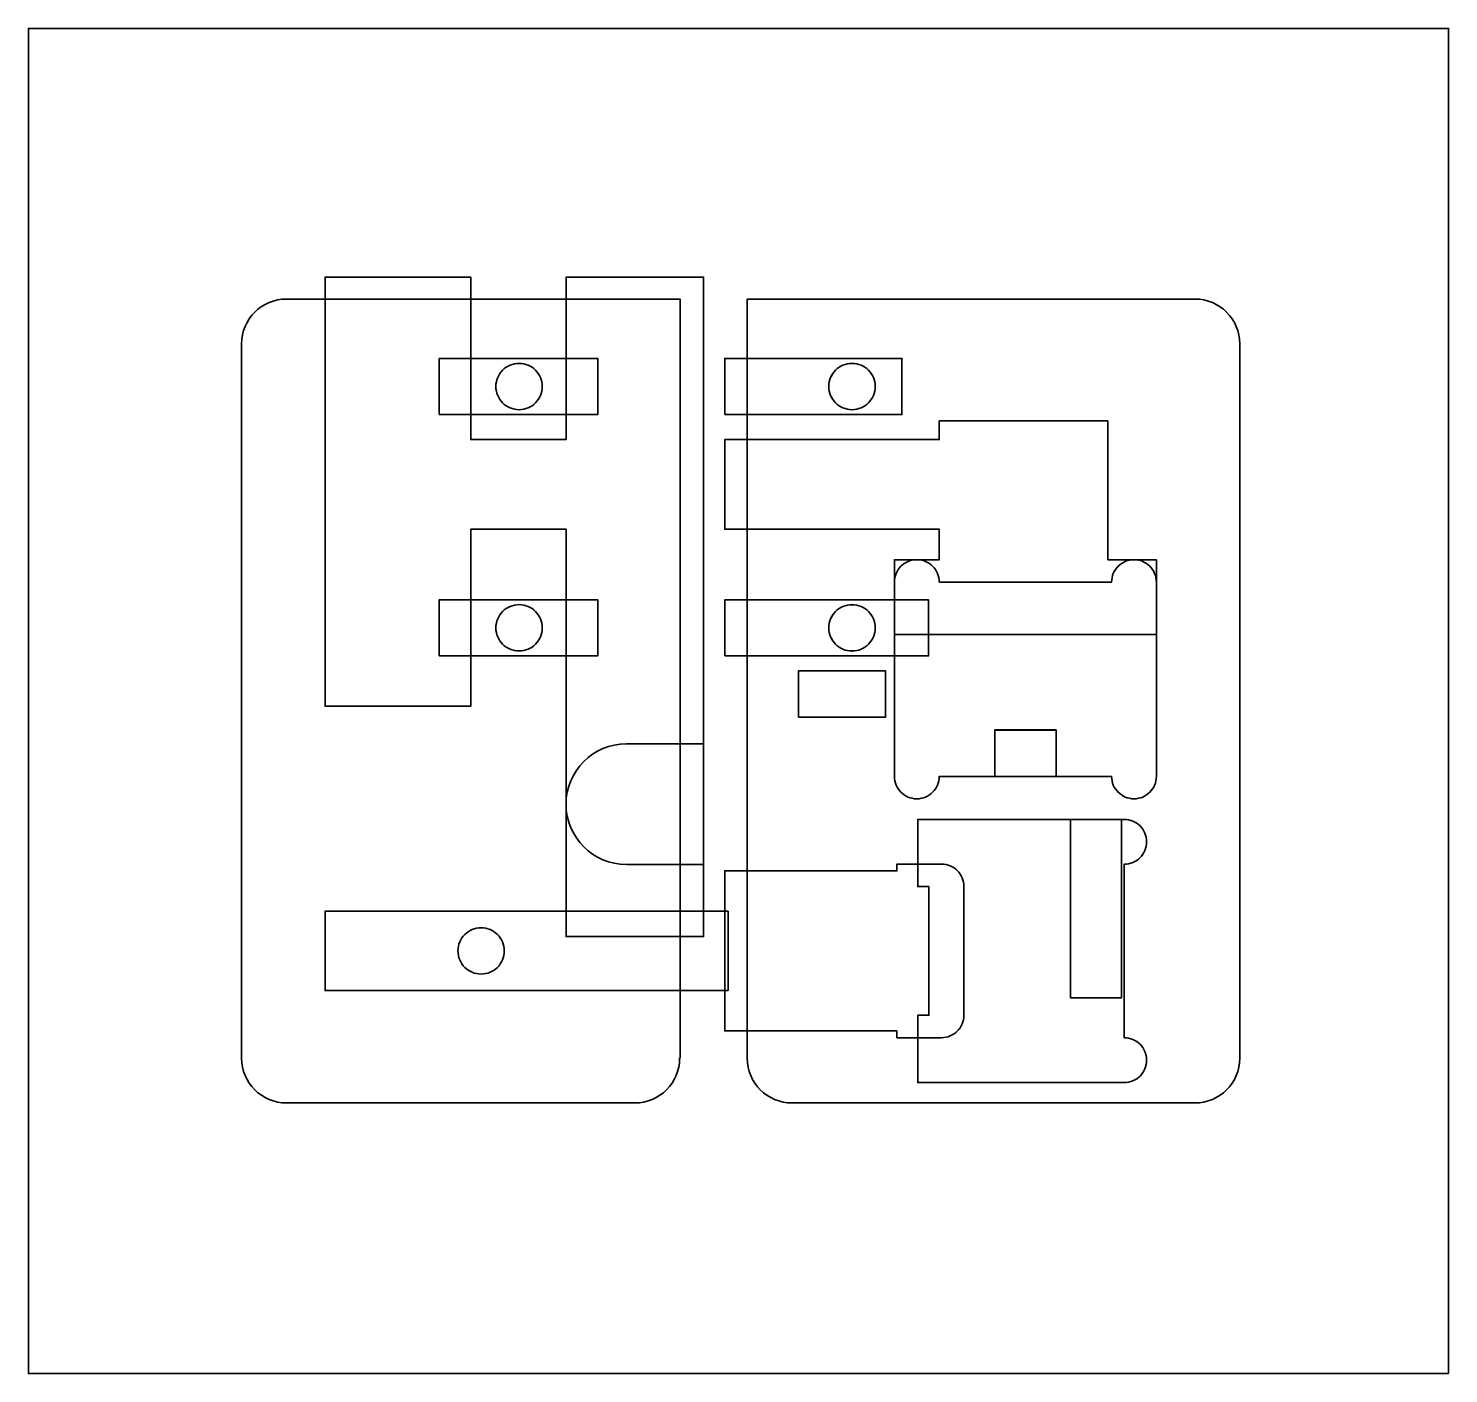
# Model space of a CAD drawing. Header units: inches. Extents: x 10 to 200, y 59 to 239.
import ezdxf

# ---------------------------------------------------------------- set-up
doc = ezdxf.new("R2010")
doc.units = ezdxf.units.IN
doc.header["$MEASUREMENT"] = 0
doc.layers.add('Construction', color=7, linetype='Continuous')
doc.layers.add('Forme top', color=7, linetype='Continuous')

# ---------------------------------------------------------------- blocks, each defined once
blk = doc.blocks.new('block 3')
at = {"layer": 'Forme top', "color": 7, "lineweight": 35, "true_color": 0xffffff}
blk.add_lwpolyline([(103.47, 186.85), (103.47, 187.32), (103.47, 187.79), (103.47, 188.26), (103.47, 188.73), (103.47, 189.19), (103.47, 189.66), (103.47, 190.13), (103.47, 190.6), (103.47, 191.07), (103.47, 191.54), (103.47, 192.01), (103.47, 192.48), (103.47, 192.94), (103.47, 193.41), (103.47, 193.88), (103.47, 194.35), (104.95, 194.35), (106.43, 194.35), (107.91, 194.35), (109.39, 194.35), (110.87, 194.35), (112.35, 194.35), (113.83, 194.35), (115.31, 194.35), (116.8, 194.35), (118.28, 194.35), (119.76, 194.35), (121.24, 194.35), (122.72, 194.35), (124.2, 194.35), (125.68, 194.35), (127.16, 194.35), (127.16, 193.88), (127.16, 193.41), (127.16, 192.94), (127.16, 192.48), (127.16, 192.01), (127.16, 191.54), (127.16, 191.07), (127.16, 190.6), (127.16, 190.13), (127.16, 189.66), (127.16, 189.19), (127.16, 188.73), (127.16, 188.26), (127.16, 187.79), (127.16, 187.32), (127.16, 186.85), (125.68, 186.85), (124.2, 186.85), (122.72, 186.85), (121.24, 186.85), (119.76, 186.85), (118.28, 186.85), (116.8, 186.85), (115.31, 186.85), (113.83, 186.85), (112.35, 186.85), (110.87, 186.85), (109.39, 186.85), (107.91, 186.85), (106.43, 186.85), (104.95, 186.85), (103.47, 186.85)], dxfattribs=at)
blk = doc.blocks.new('block 4')
at = {"layer": 'Forme top', "color": 7, "lineweight": 35, "true_color": 0xffffff}
blk.add_open_spline([(103.47, 186.85), (103.47, 186.85), (103.47, 187.32), (103.47, 187.32), (103.47, 187.32), (103.47, 187.79), (103.47, 187.79), (103.47, 187.79), (103.47, 188.26), (103.47, 188.26), (103.47, 188.26), (103.47, 188.73), (103.47, 188.73), (103.47, 188.73), (103.47, 189.19), (103.47, 189.19), (103.47, 189.19), (103.47, 189.66), (103.47, 189.66), (103.47, 189.66), (103.47, 190.13), (103.47, 190.13), (103.47, 190.13), (103.47, 190.6), (103.47, 190.6), (103.47, 190.6), (103.47, 191.07), (103.47, 191.07), (103.47, 191.07), (103.47, 191.54), (103.47, 191.54), (103.47, 191.54), (103.47, 192.01), (103.47, 192.01), (103.47, 192.01), (103.47, 192.48), (103.47, 192.48), (103.47, 192.48), (103.47, 192.94), (103.47, 192.94), (103.47, 192.94), (103.47, 193.41), (103.47, 193.41), (103.47, 193.41), (103.47, 193.88), (103.47, 193.88), (103.47, 193.88), (103.47, 194.35), (103.47, 194.35), (103.47, 194.35), (104.95, 194.35), (104.95, 194.35), (104.95, 194.35), (106.43, 194.35), (106.43, 194.35), (106.43, 194.35), (107.91, 194.35), (107.91, 194.35), (107.91, 194.35), (109.39, 194.35), (109.39, 194.35), (109.39, 194.35), (110.87, 194.35), (110.87, 194.35), (110.87, 194.35), (112.35, 194.35), (112.35, 194.35), (112.35, 194.35), (113.83, 194.35), (113.83, 194.35), (113.83, 194.35), (115.31, 194.35), (115.31, 194.35), (115.31, 194.35), (116.8, 194.35), (116.8, 194.35), (116.8, 194.35), (118.28, 194.35), (118.28, 194.35), (118.28, 194.35), (119.76, 194.35), (119.76, 194.35), (119.76, 194.35), (121.24, 194.35), (121.24, 194.35), (121.24, 194.35), (122.72, 194.35), (122.72, 194.35), (122.72, 194.35), (124.2, 194.35), (124.2, 194.35), (124.2, 194.35), (125.68, 194.35), (125.68, 194.35), (125.68, 194.35), (127.16, 194.35), (127.16, 194.35), (127.16, 194.35), (127.16, 193.88), (127.16, 193.88), (127.16, 193.88), (127.16, 193.41), (127.16, 193.41), (127.16, 193.41), (127.16, 192.94), (127.16, 192.94), (127.16, 192.94), (127.16, 192.48), (127.16, 192.48), (127.16, 192.48), (127.16, 192.01), (127.16, 192.01), (127.16, 192.01), (127.16, 191.54), (127.16, 191.54), (127.16, 191.54), (127.16, 191.07), (127.16, 191.07), (127.16, 191.07), (127.16, 190.6), (127.16, 190.6), (127.16, 190.6), (127.16, 190.13), (127.16, 190.13), (127.16, 190.13), (127.16, 189.66), (127.16, 189.66), (127.16, 189.66), (127.16, 189.19), (127.16, 189.19), (127.16, 189.19), (127.16, 188.73), (127.16, 188.73), (127.16, 188.73), (127.16, 188.26), (127.16, 188.26), (127.16, 188.26), (127.16, 187.79), (127.16, 187.79), (127.16, 187.79), (127.16, 187.32), (127.16, 187.32), (127.16, 187.32), (127.16, 186.85), (127.16, 186.85), (127.16, 186.85), (125.68, 186.85), (125.68, 186.85), (125.68, 186.85), (124.2, 186.85), (124.2, 186.85), (124.2, 186.85), (122.72, 186.85), (122.72, 186.85), (122.72, 186.85), (121.24, 186.85), (121.24, 186.85), (121.24, 186.85), (119.76, 186.85), (119.76, 186.85), (119.76, 186.85), (118.28, 186.85), (118.28, 186.85), (118.28, 186.85), (116.8, 186.85), (116.8, 186.85), (116.8, 186.85), (115.31, 186.85), (115.31, 186.85), (115.31, 186.85), (113.83, 186.85), (113.83, 186.85), (113.83, 186.85), (112.35, 186.85), (112.35, 186.85), (112.35, 186.85), (110.87, 186.85), (110.87, 186.85), (110.87, 186.85), (109.39, 186.85), (109.39, 186.85), (109.39, 186.85), (107.91, 186.85), (107.91, 186.85), (107.91, 186.85), (106.43, 186.85), (106.43, 186.85), (106.43, 186.85), (104.95, 186.85), (104.95, 186.85), (104.95, 186.85), (103.47, 186.85), (103.47, 186.85), (103.47, 186.85), (103.47, 186.85), (103.47, 186.85), (103.47, 186.85), (103.47, 186.85), (103.47, 186.85), (103.47, 186.85), (103.47, 186.85), (103.47, 186.85), (103.47, 186.85), (103.47, 186.85), (103.47, 186.85), (103.47, 186.85), (103.47, 186.85), (103.47, 186.85), (103.47, 186.85), (103.47, 186.85), (103.47, 186.85), (103.47, 186.85), (103.47, 186.85), (103.47, 186.85), (103.47, 186.85), (103.47, 186.85), (103.47, 186.85), (103.47, 186.85), (103.47, 186.85), (103.47, 186.85), (103.47, 186.85), (103.47, 186.85), (103.47, 186.85), (103.47, 186.85), (103.47, 186.85), (103.47, 186.85), (103.47, 186.85), (103.47, 186.85), (103.47, 186.85), (103.47, 186.85), (103.47, 186.85), (103.47, 186.85), (103.47, 186.85), (103.47, 186.85), (103.47, 186.85), (103.47, 186.85), (103.47, 186.85), (103.47, 186.85), (103.47, 186.85), (103.47, 186.85), (103.47, 186.85), (103.47, 186.85), (103.47, 186.85), (103.47, 186.85)], degree=3, knots=[0, 0, 0, 0, 1, 1, 1, 2, 2, 2, 3, 3, 3, 4, 4, 4, 5, 5, 5, 6, 6, 6, 7, 7, 7, 8, 8, 8, 9, 9, 9, 10, 10, 10, 11, 11, 11, 12, 12, 12, 13, 13, 13, 14, 14, 14, 15, 15, 15, 16, 16, 16, 17, 17, 17, 18, 18, 18, 19, 19, 19, 20, 20, 20, 21, 21, 21, 22, 22, 22, 23, 23, 23, 24, 24, 24, 25, 25, 25, 26, 26, 26, 27, 27, 27, 28, 28, 28, 29, 29, 29, 30, 30, 30, 31, 31, 31, 32, 32, 32, 33, 33, 33, 34, 34, 34, 35, 35, 35, 36, 36, 36, 37, 37, 37, 38, 38, 38, 39, 39, 39, 40, 40, 40, 41, 41, 41, 42, 42, 42, 43, 43, 43, 44, 44, 44, 45, 45, 45, 46, 46, 46, 47, 47, 47, 48, 48, 48, 49, 49, 49, 50, 50, 50, 51, 51, 51, 52, 52, 52, 53, 53, 53, 54, 54, 54, 55, 55, 55, 56, 56, 56, 57, 57, 57, 58, 58, 58, 59, 59, 59, 60, 60, 60, 61, 61, 61, 62, 62, 62, 63, 63, 63, 64, 64, 64, 65, 65, 65, 66, 66, 66, 67, 67, 67, 68, 68, 68, 69, 69, 69, 70, 70, 70, 71, 71, 71, 72, 72, 72, 73, 73, 73, 74, 74, 74, 75, 75, 75, 76, 76, 76, 77, 77, 77, 78, 78, 78, 79, 79, 79, 80, 80, 80, 81, 81, 81, 81], dxfattribs=at)
blk = doc.blocks.new('block 5')
at = {"layer": 'Forme top', "color": 7, "lineweight": 35, "true_color": 0xffffff}
blk.add_lwpolyline([(103.47, 154.55), (103.47, 155.02), (103.47, 155.49), (103.47, 155.96), (103.47, 156.43), (103.47, 156.9), (103.47, 157.37), (103.47, 157.84), (103.47, 158.3), (103.47, 158.77), (103.47, 159.24), (103.47, 159.71), (103.47, 160.18), (103.47, 160.65), (103.47, 161.12), (103.47, 161.59), (103.47, 162.05), (105.17, 162.05), (106.88, 162.05), (108.58, 162.05), (110.29, 162.05), (111.99, 162.05), (113.69, 162.05), (115.4, 162.05), (117.1, 162.05), (118.81, 162.05), (120.51, 162.05), (122.22, 162.05), (123.92, 162.05), (125.63, 162.05), (127.33, 162.05), (129.04, 162.05), (130.74, 162.05), (130.74, 161.59), (130.74, 161.12), (130.74, 160.65), (130.74, 160.18), (130.74, 159.71), (130.74, 159.24), (130.74, 158.77), (130.74, 158.3), (130.74, 157.84), (130.74, 157.37), (130.74, 156.9), (130.74, 156.43), (130.74, 155.96), (130.74, 155.49), (130.74, 155.02), (130.74, 154.55), (129.04, 154.55), (127.33, 154.55), (125.63, 154.55), (123.92, 154.55), (122.22, 154.55), (120.51, 154.55), (118.81, 154.55), (117.1, 154.55), (115.4, 154.55), (113.69, 154.55), (111.99, 154.55), (110.29, 154.55), (108.58, 154.55), (106.88, 154.55), (105.17, 154.55), (103.47, 154.55)], dxfattribs=at)
blk = doc.blocks.new('block 6')
at = {"layer": 'Forme top', "color": 7, "lineweight": 35, "true_color": 0xffffff}
blk.add_open_spline([(103.47, 154.55), (103.47, 154.55), (103.47, 155.02), (103.47, 155.02), (103.47, 155.02), (103.47, 155.49), (103.47, 155.49), (103.47, 155.49), (103.47, 155.96), (103.47, 155.96), (103.47, 155.96), (103.47, 156.43), (103.47, 156.43), (103.47, 156.43), (103.47, 156.9), (103.47, 156.9), (103.47, 156.9), (103.47, 157.37), (103.47, 157.37), (103.47, 157.37), (103.47, 157.84), (103.47, 157.84), (103.47, 157.84), (103.47, 158.3), (103.47, 158.3), (103.47, 158.3), (103.47, 158.77), (103.47, 158.77), (103.47, 158.77), (103.47, 159.24), (103.47, 159.24), (103.47, 159.24), (103.47, 159.71), (103.47, 159.71), (103.47, 159.71), (103.47, 160.18), (103.47, 160.18), (103.47, 160.18), (103.47, 160.65), (103.47, 160.65), (103.47, 160.65), (103.47, 161.12), (103.47, 161.12), (103.47, 161.12), (103.47, 161.59), (103.47, 161.59), (103.47, 161.59), (103.47, 162.05), (103.47, 162.05), (103.47, 162.05), (105.17, 162.05), (105.17, 162.05), (105.17, 162.05), (106.88, 162.05), (106.88, 162.05), (106.88, 162.05), (108.58, 162.05), (108.58, 162.05), (108.58, 162.05), (110.29, 162.05), (110.29, 162.05), (110.29, 162.05), (111.99, 162.05), (111.99, 162.05), (111.99, 162.05), (113.69, 162.05), (113.69, 162.05), (113.69, 162.05), (115.4, 162.05), (115.4, 162.05), (115.4, 162.05), (117.1, 162.05), (117.1, 162.05), (117.1, 162.05), (118.81, 162.05), (118.81, 162.05), (118.81, 162.05), (120.51, 162.05), (120.51, 162.05), (120.51, 162.05), (122.22, 162.05), (122.22, 162.05), (122.22, 162.05), (123.92, 162.05), (123.92, 162.05), (123.92, 162.05), (125.63, 162.05), (125.63, 162.05), (125.63, 162.05), (127.33, 162.05), (127.33, 162.05), (127.33, 162.05), (129.04, 162.05), (129.04, 162.05), (129.04, 162.05), (130.74, 162.05), (130.74, 162.05), (130.74, 162.05), (130.74, 161.59), (130.74, 161.59), (130.74, 161.59), (130.74, 161.12), (130.74, 161.12), (130.74, 161.12), (130.74, 160.65), (130.74, 160.65), (130.74, 160.65), (130.74, 160.18), (130.74, 160.18), (130.74, 160.18), (130.74, 159.71), (130.74, 159.71), (130.74, 159.71), (130.74, 159.24), (130.74, 159.24), (130.74, 159.24), (130.74, 158.77), (130.74, 158.77), (130.74, 158.77), (130.74, 158.3), (130.74, 158.3), (130.74, 158.3), (130.74, 157.84), (130.74, 157.84), (130.74, 157.84), (130.74, 157.37), (130.74, 157.37), (130.74, 157.37), (130.74, 156.9), (130.74, 156.9), (130.74, 156.9), (130.74, 156.43), (130.74, 156.43), (130.74, 156.43), (130.74, 155.96), (130.74, 155.96), (130.74, 155.96), (130.74, 155.49), (130.74, 155.49), (130.74, 155.49), (130.74, 155.02), (130.74, 155.02), (130.74, 155.02), (130.74, 154.55), (130.74, 154.55), (130.74, 154.55), (129.04, 154.55), (129.04, 154.55), (129.04, 154.55), (127.33, 154.55), (127.33, 154.55), (127.33, 154.55), (125.63, 154.55), (125.63, 154.55), (125.63, 154.55), (123.92, 154.55), (123.92, 154.55), (123.92, 154.55), (122.22, 154.55), (122.22, 154.55), (122.22, 154.55), (120.51, 154.55), (120.51, 154.55), (120.51, 154.55), (118.81, 154.55), (118.81, 154.55), (118.81, 154.55), (117.1, 154.55), (117.1, 154.55), (117.1, 154.55), (115.4, 154.55), (115.4, 154.55), (115.4, 154.55), (113.69, 154.55), (113.69, 154.55), (113.69, 154.55), (111.99, 154.55), (111.99, 154.55), (111.99, 154.55), (110.29, 154.55), (110.29, 154.55), (110.29, 154.55), (108.58, 154.55), (108.58, 154.55), (108.58, 154.55), (106.88, 154.55), (106.88, 154.55), (106.88, 154.55), (105.17, 154.55), (105.17, 154.55), (105.17, 154.55), (103.47, 154.55), (103.47, 154.55), (103.47, 154.55), (103.47, 154.55), (103.47, 154.55), (103.47, 154.55), (103.47, 154.55), (103.47, 154.55), (103.47, 154.55), (103.47, 154.55), (103.47, 154.55), (103.47, 154.55), (103.47, 154.55), (103.47, 154.55), (103.47, 154.55), (103.47, 154.55), (103.47, 154.55), (103.47, 154.55), (103.47, 154.55), (103.47, 154.55), (103.47, 154.55), (103.47, 154.55), (103.47, 154.55), (103.47, 154.55), (103.47, 154.55), (103.47, 154.55), (103.47, 154.55), (103.47, 154.55), (103.47, 154.55), (103.47, 154.55), (103.47, 154.55), (103.47, 154.55), (103.47, 154.55), (103.47, 154.55), (103.47, 154.55), (103.47, 154.55), (103.47, 154.55), (103.47, 154.55), (103.47, 154.55), (103.47, 154.55), (103.47, 154.55), (103.47, 154.55), (103.47, 154.55), (103.47, 154.55), (103.47, 154.55), (103.47, 154.55), (103.47, 154.55), (103.47, 154.55), (103.47, 154.55), (103.47, 154.55), (103.47, 154.55), (103.47, 154.55), (103.47, 154.55)], degree=3, knots=[0, 0, 0, 0, 1, 1, 1, 2, 2, 2, 3, 3, 3, 4, 4, 4, 5, 5, 5, 6, 6, 6, 7, 7, 7, 8, 8, 8, 9, 9, 9, 10, 10, 10, 11, 11, 11, 12, 12, 12, 13, 13, 13, 14, 14, 14, 15, 15, 15, 16, 16, 16, 17, 17, 17, 18, 18, 18, 19, 19, 19, 20, 20, 20, 21, 21, 21, 22, 22, 22, 23, 23, 23, 24, 24, 24, 25, 25, 25, 26, 26, 26, 27, 27, 27, 28, 28, 28, 29, 29, 29, 30, 30, 30, 31, 31, 31, 32, 32, 32, 33, 33, 33, 34, 34, 34, 35, 35, 35, 36, 36, 36, 37, 37, 37, 38, 38, 38, 39, 39, 39, 40, 40, 40, 41, 41, 41, 42, 42, 42, 43, 43, 43, 44, 44, 44, 45, 45, 45, 46, 46, 46, 47, 47, 47, 48, 48, 48, 49, 49, 49, 50, 50, 50, 51, 51, 51, 52, 52, 52, 53, 53, 53, 54, 54, 54, 55, 55, 55, 56, 56, 56, 57, 57, 57, 58, 58, 58, 59, 59, 59, 60, 60, 60, 61, 61, 61, 62, 62, 62, 63, 63, 63, 64, 64, 64, 65, 65, 65, 66, 66, 66, 67, 67, 67, 68, 68, 68, 69, 69, 69, 70, 70, 70, 71, 71, 71, 72, 72, 72, 73, 73, 73, 74, 74, 74, 75, 75, 75, 76, 76, 76, 77, 77, 77, 78, 78, 78, 79, 79, 79, 80, 80, 80, 81, 81, 81, 81], dxfattribs=at)
blk = doc.blocks.new('block 7')
at = {"layer": 'Forme top', "color": 7, "lineweight": 35, "true_color": 0xffffff}
blk.add_lwpolyline([(65.26, 186.85), (65.26, 187.32), (65.26, 187.79), (65.26, 188.26), (65.26, 188.73), (65.26, 189.2), (65.26, 189.67), (65.26, 190.13), (65.26, 190.6), (65.26, 191.07), (65.26, 191.54), (65.26, 192.01), (65.26, 192.48), (65.26, 192.95), (65.26, 193.42), (65.26, 193.88), (65.26, 194.35), (66.58, 194.35), (67.91, 194.35), (69.23, 194.35), (70.56, 194.35), (71.89, 194.35), (73.21, 194.35), (74.54, 194.35), (75.86, 194.35), (77.19, 194.35), (78.51, 194.35), (79.84, 194.35), (81.16, 194.35), (82.49, 194.35), (83.82, 194.35), (85.14, 194.35), (86.47, 194.35), (86.47, 193.88), (86.47, 193.42), (86.47, 192.95), (86.47, 192.48), (86.47, 192.01), (86.47, 191.54), (86.47, 191.07), (86.47, 190.6), (86.47, 190.13), (86.47, 189.67), (86.47, 189.2), (86.47, 188.73), (86.47, 188.26), (86.47, 187.79), (86.47, 187.32), (86.47, 186.85), (85.14, 186.85), (83.82, 186.85), (82.49, 186.85), (81.16, 186.85), (79.84, 186.85), (78.51, 186.85), (77.19, 186.85), (75.86, 186.85), (74.54, 186.85), (73.21, 186.85), (71.89, 186.85), (70.56, 186.85), (69.23, 186.85), (67.91, 186.85), (66.58, 186.85), (65.26, 186.85)], dxfattribs=at)
blk = doc.blocks.new('block 8')
at = {"layer": 'Forme top', "color": 7, "lineweight": 35, "true_color": 0xffffff}
blk.add_open_spline([(65.26, 186.85), (65.26, 186.85), (65.26, 187.32), (65.26, 187.32), (65.26, 187.32), (65.26, 187.79), (65.26, 187.79), (65.26, 187.79), (65.26, 188.26), (65.26, 188.26), (65.26, 188.26), (65.26, 188.73), (65.26, 188.73), (65.26, 188.73), (65.26, 189.2), (65.26, 189.2), (65.26, 189.2), (65.26, 189.67), (65.26, 189.67), (65.26, 189.67), (65.26, 190.13), (65.26, 190.13), (65.26, 190.13), (65.26, 190.6), (65.26, 190.6), (65.26, 190.6), (65.26, 191.07), (65.26, 191.07), (65.26, 191.07), (65.26, 191.54), (65.26, 191.54), (65.26, 191.54), (65.26, 192.01), (65.26, 192.01), (65.26, 192.01), (65.26, 192.48), (65.26, 192.48), (65.26, 192.48), (65.26, 192.95), (65.26, 192.95), (65.26, 192.95), (65.26, 193.42), (65.26, 193.42), (65.26, 193.42), (65.26, 193.88), (65.26, 193.88), (65.26, 193.88), (65.26, 194.35), (65.26, 194.35), (65.26, 194.35), (66.58, 194.35), (66.58, 194.35), (66.58, 194.35), (67.91, 194.35), (67.91, 194.35), (67.91, 194.35), (69.23, 194.35), (69.23, 194.35), (69.23, 194.35), (70.56, 194.35), (70.56, 194.35), (70.56, 194.35), (71.89, 194.35), (71.89, 194.35), (71.89, 194.35), (73.21, 194.35), (73.21, 194.35), (73.21, 194.35), (74.54, 194.35), (74.54, 194.35), (74.54, 194.35), (75.86, 194.35), (75.86, 194.35), (75.86, 194.35), (77.19, 194.35), (77.19, 194.35), (77.19, 194.35), (78.51, 194.35), (78.51, 194.35), (78.51, 194.35), (79.84, 194.35), (79.84, 194.35), (79.84, 194.35), (81.16, 194.35), (81.16, 194.35), (81.16, 194.35), (82.49, 194.35), (82.49, 194.35), (82.49, 194.35), (83.82, 194.35), (83.82, 194.35), (83.82, 194.35), (85.14, 194.35), (85.14, 194.35), (85.14, 194.35), (86.47, 194.35), (86.47, 194.35), (86.47, 194.35), (86.47, 193.88), (86.47, 193.88), (86.47, 193.88), (86.47, 193.42), (86.47, 193.42), (86.47, 193.42), (86.47, 192.95), (86.47, 192.95), (86.47, 192.95), (86.47, 192.48), (86.47, 192.48), (86.47, 192.48), (86.47, 192.01), (86.47, 192.01), (86.47, 192.01), (86.47, 191.54), (86.47, 191.54), (86.47, 191.54), (86.47, 191.07), (86.47, 191.07), (86.47, 191.07), (86.47, 190.6), (86.47, 190.6), (86.47, 190.6), (86.47, 190.13), (86.47, 190.13), (86.47, 190.13), (86.47, 189.67), (86.47, 189.67), (86.47, 189.67), (86.47, 189.2), (86.47, 189.2), (86.47, 189.2), (86.47, 188.73), (86.47, 188.73), (86.47, 188.73), (86.47, 188.26), (86.47, 188.26), (86.47, 188.26), (86.47, 187.79), (86.47, 187.79), (86.47, 187.79), (86.47, 187.32), (86.47, 187.32), (86.47, 187.32), (86.47, 186.85), (86.47, 186.85), (86.47, 186.85), (85.14, 186.85), (85.14, 186.85), (85.14, 186.85), (83.82, 186.85), (83.82, 186.85), (83.82, 186.85), (82.49, 186.85), (82.49, 186.85), (82.49, 186.85), (81.16, 186.85), (81.16, 186.85), (81.16, 186.85), (79.84, 186.85), (79.84, 186.85), (79.84, 186.85), (78.51, 186.85), (78.51, 186.85), (78.51, 186.85), (77.19, 186.85), (77.19, 186.85), (77.19, 186.85), (75.86, 186.85), (75.86, 186.85), (75.86, 186.85), (74.54, 186.85), (74.54, 186.85), (74.54, 186.85), (73.21, 186.85), (73.21, 186.85), (73.21, 186.85), (71.89, 186.85), (71.89, 186.85), (71.89, 186.85), (70.56, 186.85), (70.56, 186.85), (70.56, 186.85), (69.23, 186.85), (69.23, 186.85), (69.23, 186.85), (67.91, 186.85), (67.91, 186.85), (67.91, 186.85), (66.58, 186.85), (66.58, 186.85), (66.58, 186.85), (65.26, 186.85), (65.26, 186.85), (65.26, 186.85), (65.26, 186.85), (65.26, 186.85), (65.26, 186.85), (65.26, 186.85), (65.26, 186.85), (65.26, 186.85), (65.26, 186.85), (65.26, 186.85), (65.26, 186.85), (65.26, 186.85), (65.26, 186.85), (65.26, 186.85), (65.26, 186.85), (65.26, 186.85), (65.26, 186.85), (65.26, 186.85), (65.26, 186.85), (65.26, 186.85), (65.26, 186.85), (65.26, 186.85), (65.26, 186.85), (65.26, 186.85), (65.26, 186.85), (65.26, 186.85), (65.26, 186.85), (65.26, 186.85), (65.26, 186.85), (65.26, 186.85), (65.26, 186.85), (65.26, 186.85), (65.26, 186.85), (65.26, 186.85), (65.26, 186.85), (65.26, 186.85), (65.26, 186.85), (65.26, 186.85), (65.26, 186.85), (65.26, 186.85), (65.26, 186.85), (65.26, 186.85), (65.26, 186.85), (65.26, 186.85), (65.26, 186.85), (65.26, 186.85), (65.26, 186.85), (65.26, 186.85), (65.26, 186.85), (65.26, 186.85), (65.26, 186.85), (65.26, 186.85)], degree=3, knots=[0, 0, 0, 0, 1, 1, 1, 2, 2, 2, 3, 3, 3, 4, 4, 4, 5, 5, 5, 6, 6, 6, 7, 7, 7, 8, 8, 8, 9, 9, 9, 10, 10, 10, 11, 11, 11, 12, 12, 12, 13, 13, 13, 14, 14, 14, 15, 15, 15, 16, 16, 16, 17, 17, 17, 18, 18, 18, 19, 19, 19, 20, 20, 20, 21, 21, 21, 22, 22, 22, 23, 23, 23, 24, 24, 24, 25, 25, 25, 26, 26, 26, 27, 27, 27, 28, 28, 28, 29, 29, 29, 30, 30, 30, 31, 31, 31, 32, 32, 32, 33, 33, 33, 34, 34, 34, 35, 35, 35, 36, 36, 36, 37, 37, 37, 38, 38, 38, 39, 39, 39, 40, 40, 40, 41, 41, 41, 42, 42, 42, 43, 43, 43, 44, 44, 44, 45, 45, 45, 46, 46, 46, 47, 47, 47, 48, 48, 48, 49, 49, 49, 50, 50, 50, 51, 51, 51, 52, 52, 52, 53, 53, 53, 54, 54, 54, 55, 55, 55, 56, 56, 56, 57, 57, 57, 58, 58, 58, 59, 59, 59, 60, 60, 60, 61, 61, 61, 62, 62, 62, 63, 63, 63, 64, 64, 64, 65, 65, 65, 66, 66, 66, 67, 67, 67, 68, 68, 68, 69, 69, 69, 70, 70, 70, 71, 71, 71, 72, 72, 72, 73, 73, 73, 74, 74, 74, 75, 75, 75, 76, 76, 76, 77, 77, 77, 78, 78, 78, 79, 79, 79, 80, 80, 80, 81, 81, 81, 81], dxfattribs=at)
blk = doc.blocks.new('block 9')
at = {"layer": 'Forme top', "color": 7, "lineweight": 35, "true_color": 0xffffff}
blk.add_lwpolyline([(65.26, 154.56), (65.26, 155.03), (65.26, 155.49), (65.26, 155.96), (65.26, 156.43), (65.26, 156.9), (65.26, 157.37), (65.26, 157.84), (65.26, 158.31), (65.26, 158.78), (65.26, 159.24), (65.26, 159.71), (65.26, 160.18), (65.26, 160.65), (65.26, 161.12), (65.26, 161.59), (65.26, 162.06), (66.58, 162.06), (67.91, 162.06), (69.23, 162.06), (70.56, 162.06), (71.89, 162.06), (73.21, 162.06), (74.54, 162.06), (75.86, 162.06), (77.19, 162.06), (78.51, 162.06), (79.84, 162.06), (81.16, 162.06), (82.49, 162.06), (83.82, 162.06), (85.14, 162.06), (86.47, 162.06), (86.47, 161.59), (86.47, 161.12), (86.47, 160.65), (86.47, 160.18), (86.47, 159.71), (86.47, 159.24), (86.47, 158.78), (86.47, 158.31), (86.47, 157.84), (86.47, 157.37), (86.47, 156.9), (86.47, 156.43), (86.47, 155.96), (86.47, 155.49), (86.47, 155.03), (86.47, 154.56), (85.14, 154.56), (83.82, 154.56), (82.49, 154.56), (81.16, 154.56), (79.84, 154.56), (78.51, 154.56), (77.19, 154.56), (75.86, 154.56), (74.54, 154.56), (73.21, 154.56), (71.89, 154.56), (70.56, 154.56), (69.23, 154.56), (67.91, 154.56), (66.58, 154.56), (65.26, 154.56)], dxfattribs=at)
blk = doc.blocks.new('block 10')
at = {"layer": 'Forme top', "color": 7, "lineweight": 35, "true_color": 0xffffff}
blk.add_open_spline([(65.26, 154.56), (65.26, 154.56), (65.26, 155.03), (65.26, 155.03), (65.26, 155.03), (65.26, 155.49), (65.26, 155.49), (65.26, 155.49), (65.26, 155.96), (65.26, 155.96), (65.26, 155.96), (65.26, 156.43), (65.26, 156.43), (65.26, 156.43), (65.26, 156.9), (65.26, 156.9), (65.26, 156.9), (65.26, 157.37), (65.26, 157.37), (65.26, 157.37), (65.26, 157.84), (65.26, 157.84), (65.26, 157.84), (65.26, 158.31), (65.26, 158.31), (65.26, 158.31), (65.26, 158.78), (65.26, 158.78), (65.26, 158.78), (65.26, 159.24), (65.26, 159.24), (65.26, 159.24), (65.26, 159.71), (65.26, 159.71), (65.26, 159.71), (65.26, 160.18), (65.26, 160.18), (65.26, 160.18), (65.26, 160.65), (65.26, 160.65), (65.26, 160.65), (65.26, 161.12), (65.26, 161.12), (65.26, 161.12), (65.26, 161.59), (65.26, 161.59), (65.26, 161.59), (65.26, 162.06), (65.26, 162.06), (65.26, 162.06), (66.58, 162.06), (66.58, 162.06), (66.58, 162.06), (67.91, 162.06), (67.91, 162.06), (67.91, 162.06), (69.23, 162.06), (69.23, 162.06), (69.23, 162.06), (70.56, 162.06), (70.56, 162.06), (70.56, 162.06), (71.89, 162.06), (71.89, 162.06), (71.89, 162.06), (73.21, 162.06), (73.21, 162.06), (73.21, 162.06), (74.54, 162.06), (74.54, 162.06), (74.54, 162.06), (75.86, 162.06), (75.86, 162.06), (75.86, 162.06), (77.19, 162.06), (77.19, 162.06), (77.19, 162.06), (78.51, 162.06), (78.51, 162.06), (78.51, 162.06), (79.84, 162.06), (79.84, 162.06), (79.84, 162.06), (81.16, 162.06), (81.16, 162.06), (81.16, 162.06), (82.49, 162.06), (82.49, 162.06), (82.49, 162.06), (83.82, 162.06), (83.82, 162.06), (83.82, 162.06), (85.14, 162.06), (85.14, 162.06), (85.14, 162.06), (86.47, 162.06), (86.47, 162.06), (86.47, 162.06), (86.47, 161.59), (86.47, 161.59), (86.47, 161.59), (86.47, 161.12), (86.47, 161.12), (86.47, 161.12), (86.47, 160.65), (86.47, 160.65), (86.47, 160.65), (86.47, 160.18), (86.47, 160.18), (86.47, 160.18), (86.47, 159.71), (86.47, 159.71), (86.47, 159.71), (86.47, 159.24), (86.47, 159.24), (86.47, 159.24), (86.47, 158.78), (86.47, 158.78), (86.47, 158.78), (86.47, 158.31), (86.47, 158.31), (86.47, 158.31), (86.47, 157.84), (86.47, 157.84), (86.47, 157.84), (86.47, 157.37), (86.47, 157.37), (86.47, 157.37), (86.47, 156.9), (86.47, 156.9), (86.47, 156.9), (86.47, 156.43), (86.47, 156.43), (86.47, 156.43), (86.47, 155.96), (86.47, 155.96), (86.47, 155.96), (86.47, 155.49), (86.47, 155.49), (86.47, 155.49), (86.47, 155.03), (86.47, 155.03), (86.47, 155.03), (86.47, 154.56), (86.47, 154.56), (86.47, 154.56), (85.14, 154.56), (85.14, 154.56), (85.14, 154.56), (83.82, 154.56), (83.82, 154.56), (83.82, 154.56), (82.49, 154.56), (82.49, 154.56), (82.49, 154.56), (81.16, 154.56), (81.16, 154.56), (81.16, 154.56), (79.84, 154.56), (79.84, 154.56), (79.84, 154.56), (78.51, 154.56), (78.51, 154.56), (78.51, 154.56), (77.19, 154.56), (77.19, 154.56), (77.19, 154.56), (75.86, 154.56), (75.86, 154.56), (75.86, 154.56), (74.54, 154.56), (74.54, 154.56), (74.54, 154.56), (73.21, 154.56), (73.21, 154.56), (73.21, 154.56), (71.89, 154.56), (71.89, 154.56), (71.89, 154.56), (70.56, 154.56), (70.56, 154.56), (70.56, 154.56), (69.23, 154.56), (69.23, 154.56), (69.23, 154.56), (67.91, 154.56), (67.91, 154.56), (67.91, 154.56), (66.58, 154.56), (66.58, 154.56), (66.58, 154.56), (65.26, 154.56), (65.26, 154.56), (65.26, 154.56), (65.26, 154.56), (65.26, 154.56), (65.26, 154.56), (65.26, 154.56), (65.26, 154.56), (65.26, 154.56), (65.26, 154.56), (65.26, 154.56), (65.26, 154.56), (65.26, 154.56), (65.26, 154.56), (65.26, 154.56), (65.26, 154.56), (65.26, 154.56), (65.26, 154.56), (65.26, 154.56), (65.26, 154.56), (65.26, 154.56), (65.26, 154.56), (65.26, 154.56), (65.26, 154.56), (65.26, 154.56), (65.26, 154.56), (65.26, 154.56), (65.26, 154.56), (65.26, 154.56), (65.26, 154.56), (65.26, 154.56), (65.26, 154.56), (65.26, 154.56), (65.26, 154.56), (65.26, 154.56), (65.26, 154.56), (65.26, 154.56), (65.26, 154.56), (65.26, 154.56), (65.26, 154.56), (65.26, 154.56), (65.26, 154.56), (65.26, 154.56), (65.26, 154.56), (65.26, 154.56), (65.26, 154.56), (65.26, 154.56), (65.26, 154.56), (65.26, 154.56), (65.26, 154.56), (65.26, 154.56), (65.26, 154.56), (65.26, 154.56)], degree=3, knots=[0, 0, 0, 0, 1, 1, 1, 2, 2, 2, 3, 3, 3, 4, 4, 4, 5, 5, 5, 6, 6, 6, 7, 7, 7, 8, 8, 8, 9, 9, 9, 10, 10, 10, 11, 11, 11, 12, 12, 12, 13, 13, 13, 14, 14, 14, 15, 15, 15, 16, 16, 16, 17, 17, 17, 18, 18, 18, 19, 19, 19, 20, 20, 20, 21, 21, 21, 22, 22, 22, 23, 23, 23, 24, 24, 24, 25, 25, 25, 26, 26, 26, 27, 27, 27, 28, 28, 28, 29, 29, 29, 30, 30, 30, 31, 31, 31, 32, 32, 32, 33, 33, 33, 34, 34, 34, 35, 35, 35, 36, 36, 36, 37, 37, 37, 38, 38, 38, 39, 39, 39, 40, 40, 40, 41, 41, 41, 42, 42, 42, 43, 43, 43, 44, 44, 44, 45, 45, 45, 46, 46, 46, 47, 47, 47, 48, 48, 48, 49, 49, 49, 50, 50, 50, 51, 51, 51, 52, 52, 52, 53, 53, 53, 54, 54, 54, 55, 55, 55, 56, 56, 56, 57, 57, 57, 58, 58, 58, 59, 59, 59, 60, 60, 60, 61, 61, 61, 62, 62, 62, 63, 63, 63, 64, 64, 64, 65, 65, 65, 66, 66, 66, 67, 67, 67, 68, 68, 68, 69, 69, 69, 70, 70, 70, 71, 71, 71, 72, 72, 72, 73, 73, 73, 74, 74, 74, 75, 75, 75, 76, 76, 76, 77, 77, 77, 78, 78, 78, 79, 79, 79, 80, 80, 80, 81, 81, 81, 81], dxfattribs=at)
blk = doc.blocks.new('block 2')
at = {"layer": 'Forme top'}
for name in ['block 7', 'block 8', 'block 3', 'block 4', 'block 9', 'block 10', 'block 5', 'block 6']:
    blk.add_blockref(name, (0, 0), dxfattribs=at)
blk = doc.blocks.new('block 12')
at = {"layer": 'Forme top', "color": 7, "lineweight": 35, "true_color": 0xffffff}
blk.add_lwpolyline([(117.39, 190.6), (117.41, 190.92), (117.45, 191.23), (117.53, 191.52), (117.63, 191.81), (117.77, 192.08), (117.92, 192.33), (118.1, 192.57), (118.3, 192.79), (118.52, 192.99), (118.76, 193.17), (119.01, 193.33), (119.28, 193.46), (119.57, 193.56), (119.87, 193.64), (120.17, 193.69), (120.49, 193.7), (120.81, 193.69), (121.12, 193.64), (121.41, 193.56), (121.7, 193.46), (121.97, 193.33), (122.22, 193.17), (122.46, 192.99), (122.68, 192.79), (122.88, 192.57), (123.06, 192.33), (123.22, 192.08), (123.35, 191.81), (123.45, 191.52), (123.53, 191.23), (123.57, 190.92), (123.59, 190.6), (123.57, 190.28), (123.53, 189.98), (123.45, 189.68), (123.35, 189.39), (123.22, 189.12), (123.06, 188.87), (122.88, 188.63), (122.68, 188.41), (122.46, 188.21), (122.22, 188.03), (121.97, 187.88), (121.7, 187.74), (121.41, 187.64), (121.12, 187.56), (120.81, 187.52), (120.49, 187.5), (120.17, 187.52), (119.87, 187.56), (119.57, 187.64), (119.28, 187.74), (119.01, 187.88), (118.76, 188.03), (118.52, 188.21), (118.3, 188.41), (118.1, 188.63), (117.92, 188.87), (117.77, 189.12), (117.63, 189.39), (117.53, 189.68), (117.45, 189.98), (117.41, 190.28), (117.39, 190.6), (117.39, 190.6)], dxfattribs=at)
blk = doc.blocks.new('block 13')
at = {"layer": 'Forme top', "color": 7, "lineweight": 35, "true_color": 0xffffff}
blk.add_lwpolyline([(117.39, 190.6), (117.41, 190.92), (117.45, 191.23), (117.53, 191.52), (117.63, 191.81), (117.76, 192.08), (117.92, 192.33), (118.1, 192.57), (118.3, 192.79), (118.52, 192.99), (118.76, 193.17), (119.01, 193.33), (119.28, 193.46), (119.57, 193.56), (119.87, 193.64), (120.17, 193.69), (120.49, 193.7), (120.81, 193.69), (121.12, 193.64), (121.41, 193.56), (121.7, 193.46), (121.97, 193.33), (122.22, 193.17), (122.46, 192.99), (122.68, 192.79), (122.88, 192.57), (123.06, 192.33), (123.22, 192.08), (123.35, 191.81), (123.45, 191.52), (123.53, 191.23), (123.57, 190.92), (123.59, 190.6), (123.57, 190.28), (123.53, 189.98), (123.45, 189.68), (123.35, 189.39), (123.22, 189.12), (123.06, 188.87), (122.88, 188.63), (122.68, 188.41), (122.46, 188.21), (122.22, 188.03), (121.97, 187.88), (121.7, 187.74), (121.41, 187.64), (121.12, 187.56), (120.81, 187.52), (120.49, 187.5), (120.17, 187.52), (119.87, 187.56), (119.57, 187.64), (119.28, 187.74), (119.01, 187.88), (118.76, 188.03), (118.52, 188.21), (118.3, 188.41), (118.1, 188.63), (117.92, 188.87), (117.76, 189.12), (117.63, 189.39), (117.53, 189.68), (117.45, 189.98), (117.41, 190.28), (117.39, 190.6), (117.39, 190.6)], dxfattribs=at)
blk = doc.blocks.new('block 14')
at = {"layer": 'Forme top', "color": 7, "lineweight": 35, "true_color": 0xffffff}
blk.add_lwpolyline([(117.39, 158.31), (117.41, 158.62), (117.45, 158.93), (117.53, 159.23), (117.63, 159.51), (117.77, 159.78), (117.92, 160.04), (118.1, 160.28), (118.3, 160.5), (118.52, 160.7), (118.76, 160.88), (119.01, 161.03), (119.28, 161.16), (119.57, 161.27), (119.87, 161.34), (120.17, 161.39), (120.49, 161.4), (120.81, 161.39), (121.12, 161.34), (121.41, 161.27), (121.7, 161.16), (121.97, 161.03), (122.22, 160.88), (122.46, 160.7), (122.68, 160.5), (122.88, 160.28), (123.06, 160.04), (123.22, 159.78), (123.35, 159.51), (123.45, 159.23), (123.53, 158.93), (123.57, 158.62), (123.59, 158.31), (123.57, 157.99), (123.53, 157.68), (123.45, 157.38), (123.35, 157.1), (123.22, 156.83), (123.06, 156.57), (122.88, 156.33), (122.68, 156.11), (122.46, 155.91), (122.22, 155.73), (121.97, 155.58), (121.7, 155.45), (121.41, 155.34), (121.12, 155.27), (120.81, 155.22), (120.49, 155.21), (120.17, 155.22), (119.87, 155.27), (119.57, 155.34), (119.28, 155.45), (119.01, 155.58), (118.76, 155.73), (118.52, 155.91), (118.3, 156.11), (118.1, 156.33), (117.92, 156.57), (117.77, 156.83), (117.63, 157.1), (117.53, 157.38), (117.45, 157.68), (117.41, 157.99), (117.39, 158.31), (117.39, 158.31)], dxfattribs=at)
blk = doc.blocks.new('block 15')
at = {"layer": 'Forme top', "color": 7, "lineweight": 35, "true_color": 0xffffff}
blk.add_lwpolyline([(117.39, 158.31), (117.41, 158.62), (117.45, 158.93), (117.53, 159.23), (117.63, 159.51), (117.76, 159.78), (117.92, 160.04), (118.1, 160.28), (118.3, 160.5), (118.52, 160.7), (118.76, 160.88), (119.01, 161.03), (119.28, 161.16), (119.57, 161.27), (119.87, 161.34), (120.17, 161.39), (120.49, 161.41), (120.81, 161.39), (121.12, 161.34), (121.41, 161.27), (121.7, 161.16), (121.97, 161.03), (122.22, 160.88), (122.46, 160.7), (122.68, 160.5), (122.88, 160.28), (123.06, 160.04), (123.22, 159.78), (123.35, 159.51), (123.45, 159.23), (123.53, 158.93), (123.57, 158.62), (123.59, 158.31), (123.57, 157.99), (123.53, 157.68), (123.45, 157.38), (123.35, 157.1), (123.22, 156.83), (123.06, 156.57), (122.88, 156.33), (122.68, 156.11), (122.46, 155.91), (122.22, 155.73), (121.97, 155.58), (121.7, 155.45), (121.41, 155.34), (121.12, 155.27), (120.81, 155.22), (120.49, 155.2), (120.17, 155.22), (119.87, 155.27), (119.57, 155.34), (119.28, 155.45), (119.01, 155.58), (118.76, 155.73), (118.52, 155.91), (118.3, 156.11), (118.1, 156.33), (117.92, 156.57), (117.76, 156.83), (117.63, 157.1), (117.53, 157.38), (117.45, 157.68), (117.41, 157.99), (117.39, 158.31), (117.39, 158.31)], dxfattribs=at)
blk = doc.blocks.new('block 16')
at = {"layer": 'Forme top', "color": 7, "lineweight": 35, "true_color": 0xffffff}
blk.add_lwpolyline([(72.84, 158.31), (72.86, 158.62), (72.91, 158.93), (72.98, 159.23), (73.09, 159.51), (73.22, 159.78), (73.37, 160.04), (73.55, 160.28), (73.75, 160.5), (73.97, 160.7), (74.21, 160.88), (74.47, 161.03), (74.74, 161.16), (75.02, 161.27), (75.32, 161.34), (75.63, 161.39), (75.94, 161.41), (76.26, 161.39), (76.57, 161.34), (76.87, 161.27), (77.15, 161.16), (77.42, 161.03), (77.68, 160.88), (77.92, 160.7), (78.14, 160.5), (78.34, 160.28), (78.52, 160.04), (78.67, 159.78), (78.8, 159.51), (78.91, 159.23), (78.98, 158.93), (79.03, 158.62), (79.04, 158.31), (79.03, 157.99), (78.98, 157.68), (78.91, 157.38), (78.8, 157.1), (78.67, 156.83), (78.52, 156.57), (78.34, 156.33), (78.14, 156.11), (77.92, 155.91), (77.68, 155.74), (77.42, 155.58), (77.15, 155.45), (76.87, 155.35), (76.57, 155.27), (76.26, 155.22), (75.94, 155.21), (75.63, 155.22), (75.32, 155.27), (75.02, 155.35), (74.74, 155.45), (74.47, 155.58), (74.21, 155.74), (73.97, 155.91), (73.75, 156.11), (73.55, 156.33), (73.37, 156.57), (73.22, 156.83), (73.09, 157.1), (72.98, 157.38), (72.91, 157.68), (72.86, 157.99), (72.84, 158.31), (72.84, 158.31)], dxfattribs=at)
blk = doc.blocks.new('block 17')
at = {"layer": 'Forme top', "color": 7, "lineweight": 35, "true_color": 0xffffff}
blk.add_lwpolyline([(72.84, 158.31), (72.86, 158.62), (72.91, 158.93), (72.98, 159.23), (73.09, 159.51), (73.22, 159.78), (73.37, 160.04), (73.55, 160.28), (73.75, 160.5), (73.97, 160.7), (74.21, 160.88), (74.47, 161.03), (74.74, 161.16), (75.02, 161.27), (75.32, 161.34), (75.63, 161.39), (75.94, 161.41), (76.26, 161.39), (76.57, 161.34), (76.87, 161.27), (77.15, 161.16), (77.42, 161.03), (77.68, 160.88), (77.92, 160.7), (78.14, 160.5), (78.34, 160.28), (78.52, 160.04), (78.67, 159.78), (78.8, 159.51), (78.91, 159.23), (78.98, 158.93), (79.03, 158.62), (79.04, 158.31), (79.03, 157.99), (78.98, 157.68), (78.91, 157.38), (78.8, 157.1), (78.67, 156.83), (78.52, 156.57), (78.34, 156.33), (78.14, 156.11), (77.92, 155.91), (77.68, 155.74), (77.42, 155.58), (77.15, 155.45), (76.87, 155.35), (76.57, 155.27), (76.26, 155.22), (75.94, 155.21), (75.63, 155.22), (75.32, 155.27), (75.02, 155.35), (74.74, 155.45), (74.47, 155.58), (74.21, 155.74), (73.97, 155.91), (73.75, 156.11), (73.55, 156.33), (73.37, 156.57), (73.22, 156.83), (73.09, 157.1), (72.98, 157.38), (72.91, 157.68), (72.86, 157.99), (72.84, 158.31), (72.84, 158.31)], dxfattribs=at)
blk = doc.blocks.new('block 18')
at = {"layer": 'Forme top', "color": 7, "lineweight": 35, "true_color": 0xffffff}
blk.add_lwpolyline([(72.84, 190.6), (72.86, 190.92), (72.91, 191.23), (72.98, 191.53), (73.09, 191.81), (73.22, 192.08), (73.37, 192.34), (73.55, 192.58), (73.75, 192.8), (73.97, 193), (74.21, 193.17), (74.47, 193.33), (74.74, 193.46), (75.02, 193.56), (75.32, 193.64), (75.63, 193.69), (75.94, 193.7), (76.26, 193.69), (76.57, 193.64), (76.87, 193.56), (77.15, 193.46), (77.42, 193.33), (77.68, 193.17), (77.92, 193), (78.14, 192.8), (78.34, 192.58), (78.52, 192.34), (78.67, 192.08), (78.8, 191.81), (78.91, 191.53), (78.98, 191.23), (79.03, 190.92), (79.05, 190.6), (79.03, 190.29), (78.98, 189.98), (78.91, 189.68), (78.8, 189.4), (78.67, 189.13), (78.52, 188.87), (78.34, 188.63), (78.14, 188.41), (77.92, 188.21), (77.68, 188.03), (77.42, 187.88), (77.15, 187.75), (76.87, 187.64), (76.57, 187.57), (76.26, 187.52), (75.94, 187.5), (75.63, 187.52), (75.32, 187.57), (75.02, 187.64), (74.74, 187.75), (74.47, 187.88), (74.21, 188.03), (73.97, 188.21), (73.75, 188.41), (73.55, 188.63), (73.37, 188.87), (73.22, 189.13), (73.09, 189.4), (72.98, 189.68), (72.91, 189.98), (72.86, 190.29), (72.84, 190.6), (72.84, 190.6)], dxfattribs=at)
blk = doc.blocks.new('block 19')
at = {"layer": 'Forme top', "color": 7, "lineweight": 35, "true_color": 0xffffff}
blk.add_lwpolyline([(72.84, 190.6), (72.86, 190.92), (72.91, 191.23), (72.98, 191.53), (73.09, 191.81), (73.22, 192.08), (73.37, 192.34), (73.55, 192.58), (73.75, 192.8), (73.97, 193), (74.21, 193.17), (74.47, 193.33), (74.74, 193.46), (75.02, 193.56), (75.32, 193.64), (75.63, 193.69), (75.94, 193.7), (76.26, 193.69), (76.57, 193.64), (76.87, 193.56), (77.15, 193.46), (77.42, 193.33), (77.68, 193.17), (77.92, 193), (78.14, 192.8), (78.34, 192.58), (78.52, 192.34), (78.67, 192.08), (78.8, 191.81), (78.91, 191.53), (78.98, 191.23), (79.03, 190.92), (79.05, 190.6), (79.03, 190.29), (78.98, 189.98), (78.91, 189.68), (78.8, 189.4), (78.67, 189.13), (78.52, 188.87), (78.34, 188.63), (78.14, 188.41), (77.92, 188.21), (77.68, 188.03), (77.42, 187.88), (77.15, 187.75), (76.87, 187.64), (76.57, 187.57), (76.26, 187.52), (75.94, 187.5), (75.63, 187.52), (75.32, 187.57), (75.02, 187.64), (74.74, 187.75), (74.47, 187.88), (74.21, 188.03), (73.97, 188.21), (73.75, 188.41), (73.55, 188.63), (73.37, 188.87), (73.22, 189.13), (73.09, 189.4), (72.98, 189.68), (72.91, 189.98), (72.86, 190.29), (72.84, 190.6), (72.84, 190.6)], dxfattribs=at)
blk = doc.blocks.new('block 11')
at = {"layer": 'Forme top'}
for name in ['block 18', 'block 19', 'block 12', 'block 13', 'block 16', 'block 17', 'block 15', 'block 14']:
    blk.add_blockref(name, (0, 0), dxfattribs=at)
blk = doc.blocks.new('block 21')
at = {"layer": 'Forme top', "color": 7, "lineweight": 35, "true_color": 0xffffff}
blk.add_lwpolyline([(154.72, 167.43), (154.72, 168.5), (154.72, 169.56), (154.72, 170.63), (154.72, 171.69), (154.72, 172.76), (154.72, 173.82), (154.72, 174.89), (154.72, 175.95), (154.72, 177.02), (154.72, 178.08), (154.72, 179.15), (154.72, 180.21), (154.72, 181.28), (154.72, 182.34), (154.72, 183.41), (154.72, 184.47), (154.72, 184.57), (154.72, 184.66), (154.72, 184.76), (154.72, 184.85), (154.72, 184.95), (154.72, 185.04), (154.72, 185.14), (154.72, 185.23), (154.72, 185.33), (154.72, 185.42), (154.72, 185.52), (154.72, 185.61), (154.72, 185.71), (154.72, 185.8), (154.72, 185.9), (154.72, 185.99), (153.31, 185.99), (151.9, 185.99), (150.49, 185.99), (149.08, 185.99), (147.67, 185.99), (146.26, 185.99), (144.85, 185.99), (143.44, 185.99), (142.03, 185.99), (140.62, 185.99), (139.21, 185.99), (137.8, 185.99), (136.39, 185.99), (134.98, 185.99), (133.57, 185.99), (132.16, 185.99), (132.16, 185.9), (132.16, 185.8), (132.16, 185.71), (132.16, 185.61), (132.16, 185.52), (132.16, 185.42), (132.16, 185.33), (132.16, 185.23), (132.16, 185.14), (132.16, 185.04), (132.16, 184.95), (132.16, 184.85), (132.16, 184.76), (132.16, 184.66), (132.16, 184.57), (132.16, 184.47), (132.16, 184.41), (132.16, 184.35), (132.16, 184.29), (132.16, 184.23), (132.16, 184.17), (132.16, 184.11), (132.16, 184.05), (132.16, 183.99), (132.16, 183.93), (132.16, 183.87), (132.16, 183.81), (132.16, 183.74), (132.16, 183.68), (132.16, 183.62), (132.16, 183.56), (132.16, 183.5), (130.37, 183.5), (128.58, 183.5), (126.78, 183.5), (124.99, 183.5), (123.2, 183.5), (121.4, 183.5), (119.61, 183.5), (117.81, 183.5), (116.02, 183.5), (114.23, 183.5), (112.43, 183.5), (110.64, 183.5), (108.85, 183.5), (107.05, 183.5), (105.26, 183.5), (103.47, 183.5), (103.47, 182.75), (103.47, 182), (103.47, 181.25), (103.47, 180.5), (103.47, 179.75), (103.47, 179), (103.47, 178.25), (103.47, 177.5), (103.47, 176.75), (103.47, 176), (103.47, 175.25), (103.47, 174.5), (103.47, 173.75), (103.47, 173), (103.47, 172.25), (103.47, 171.5), (105.26, 171.5), (107.05, 171.5), (108.85, 171.5), (110.64, 171.5), (112.43, 171.5), (114.23, 171.5), (116.02, 171.5), (117.81, 171.5), (119.61, 171.5), (121.4, 171.5), (123.2, 171.5), (124.99, 171.5), (126.78, 171.5), (128.58, 171.5), (130.37, 171.5), (132.16, 171.5), (132.16, 171.25), (132.16, 170.99), (132.16, 170.74), (132.16, 170.48), (132.16, 170.23), (132.16, 169.97), (132.16, 169.72), (132.16, 169.47), (132.16, 169.21), (132.16, 168.96), (132.16, 168.7), (132.16, 168.45), (132.16, 168.19), (132.16, 167.94), (132.16, 167.69), (132.16, 167.43), (131.79, 167.43), (131.41, 167.43), (131.04, 167.43), (130.66, 167.43), (130.29, 167.43), (129.91, 167.43), (129.54, 167.43), (129.16, 167.43), (128.79, 167.43), (128.41, 167.43), (128.04, 167.43), (127.66, 167.43), (127.29, 167.43), (126.91, 167.43), (126.54, 167.43), (126.16, 167.43), (126.16, 166.81), (126.16, 166.18), (126.16, 165.55), (126.16, 164.93), (126.16, 164.3), (126.16, 163.68), (126.16, 163.05), (126.16, 162.42), (126.16, 161.8), (126.16, 161.17), (126.16, 160.55), (126.16, 159.92), (126.16, 159.3), (126.16, 158.67), (126.16, 158.04), (126.16, 157.42), (128.35, 157.42), (130.55, 157.42), (132.74, 157.42), (134.93, 157.42), (137.12, 157.42), (139.31, 157.42), (141.5, 157.42), (143.69, 157.42), (145.88, 157.42), (148.07, 157.42), (150.26, 157.42), (152.45, 157.42), (154.64, 157.42), (156.83, 157.42), (159.02, 157.42), (161.21, 157.42), (161.21, 158.04), (161.21, 158.67), (161.21, 159.3), (161.21, 159.92), (161.21, 160.55), (161.21, 161.17), (161.21, 161.8), (161.21, 162.42), (161.21, 163.05), (161.21, 163.68), (161.21, 164.3), (161.21, 164.93), (161.21, 165.55), (161.21, 166.18), (161.21, 166.81), (161.21, 167.43), (160.81, 167.43), (160.4, 167.43), (160, 167.43), (159.59, 167.43), (159.18, 167.43), (158.78, 167.43), (158.37, 167.43), (157.97, 167.43), (157.56, 167.43), (157.15, 167.43), (156.75, 167.43), (156.34, 167.43), (155.94, 167.43), (155.53, 167.43), (155.12, 167.43), (154.72, 167.43)], dxfattribs=at)
blk = doc.blocks.new('block 22')
at = {"layer": 'Forme top', "color": 7, "lineweight": 35, "true_color": 0xffffff}
blk.add_open_spline([(154.72, 167.43), (154.72, 167.43), (154.72, 168.5), (154.72, 168.5), (154.72, 168.5), (154.72, 169.56), (154.72, 169.56), (154.72, 169.56), (154.72, 170.63), (154.72, 170.63), (154.72, 170.63), (154.72, 171.69), (154.72, 171.69), (154.72, 171.69), (154.72, 172.76), (154.72, 172.76), (154.72, 172.76), (154.72, 173.82), (154.72, 173.82), (154.72, 173.82), (154.72, 174.89), (154.72, 174.89), (154.72, 174.89), (154.72, 175.95), (154.72, 175.95), (154.72, 175.95), (154.72, 177.02), (154.72, 177.02), (154.72, 177.02), (154.72, 178.08), (154.72, 178.08), (154.72, 178.08), (154.72, 179.15), (154.72, 179.15), (154.72, 179.15), (154.72, 180.21), (154.72, 180.21), (154.72, 180.21), (154.72, 181.28), (154.72, 181.28), (154.72, 181.28), (154.72, 182.34), (154.72, 182.34), (154.72, 182.34), (154.72, 183.41), (154.72, 183.41), (154.72, 183.41), (154.72, 184.47), (154.72, 184.47), (154.72, 184.47), (154.72, 184.57), (154.72, 184.57), (154.72, 184.57), (154.72, 184.66), (154.72, 184.66), (154.72, 184.66), (154.72, 184.76), (154.72, 184.76), (154.72, 184.76), (154.72, 184.85), (154.72, 184.85), (154.72, 184.85), (154.72, 184.95), (154.72, 184.95), (154.72, 184.95), (154.72, 185.04), (154.72, 185.04), (154.72, 185.04), (154.72, 185.14), (154.72, 185.14), (154.72, 185.14), (154.72, 185.23), (154.72, 185.23), (154.72, 185.23), (154.72, 185.33), (154.72, 185.33), (154.72, 185.33), (154.72, 185.42), (154.72, 185.42), (154.72, 185.42), (154.72, 185.52), (154.72, 185.52), (154.72, 185.52), (154.72, 185.61), (154.72, 185.61), (154.72, 185.61), (154.72, 185.71), (154.72, 185.71), (154.72, 185.71), (154.72, 185.8), (154.72, 185.8), (154.72, 185.8), (154.72, 185.9), (154.72, 185.9), (154.72, 185.9), (154.72, 185.99), (154.72, 185.99), (154.72, 185.99), (153.31, 185.99), (153.31, 185.99), (153.31, 185.99), (151.9, 185.99), (151.9, 185.99), (151.9, 185.99), (150.49, 185.99), (150.49, 185.99), (150.49, 185.99), (149.08, 185.99), (149.08, 185.99), (149.08, 185.99), (147.67, 185.99), (147.67, 185.99), (147.67, 185.99), (146.26, 185.99), (146.26, 185.99), (146.26, 185.99), (144.85, 185.99), (144.85, 185.99), (144.85, 185.99), (143.44, 185.99), (143.44, 185.99), (143.44, 185.99), (142.03, 185.99), (142.03, 185.99), (142.03, 185.99), (140.62, 185.99), (140.62, 185.99), (140.62, 185.99), (139.21, 185.99), (139.21, 185.99), (139.21, 185.99), (137.8, 185.99), (137.8, 185.99), (137.8, 185.99), (136.39, 185.99), (136.39, 185.99), (136.39, 185.99), (134.98, 185.99), (134.98, 185.99), (134.98, 185.99), (133.57, 185.99), (133.57, 185.99), (133.57, 185.99), (132.16, 185.99), (132.16, 185.99), (132.16, 185.99), (132.16, 185.9), (132.16, 185.9), (132.16, 185.9), (132.16, 185.8), (132.16, 185.8), (132.16, 185.8), (132.16, 185.71), (132.16, 185.71), (132.16, 185.71), (132.16, 185.61), (132.16, 185.61), (132.16, 185.61), (132.16, 185.52), (132.16, 185.52), (132.16, 185.52), (132.16, 185.42), (132.16, 185.42), (132.16, 185.42), (132.16, 185.33), (132.16, 185.33), (132.16, 185.33), (132.16, 185.23), (132.16, 185.23), (132.16, 185.23), (132.16, 185.14), (132.16, 185.14), (132.16, 185.14), (132.16, 185.04), (132.16, 185.04), (132.16, 185.04), (132.16, 184.95), (132.16, 184.95), (132.16, 184.95), (132.16, 184.85), (132.16, 184.85), (132.16, 184.85), (132.16, 184.76), (132.16, 184.76), (132.16, 184.76), (132.16, 184.66), (132.16, 184.66), (132.16, 184.66), (132.16, 184.57), (132.16, 184.57), (132.16, 184.57), (132.16, 184.47), (132.16, 184.47), (132.16, 184.47), (132.16, 184.41), (132.16, 184.41), (132.16, 184.41), (132.16, 184.35), (132.16, 184.35), (132.16, 184.35), (132.16, 184.29), (132.16, 184.29), (132.16, 184.29), (132.16, 184.23), (132.16, 184.23), (132.16, 184.23), (132.16, 184.17), (132.16, 184.17), (132.16, 184.17), (132.16, 184.11), (132.16, 184.11), (132.16, 184.11), (132.16, 184.05), (132.16, 184.05), (132.16, 184.05), (132.16, 183.99), (132.16, 183.99), (132.16, 183.99), (132.16, 183.93), (132.16, 183.93), (132.16, 183.93), (132.16, 183.87), (132.16, 183.87), (132.16, 183.87), (132.16, 183.81), (132.16, 183.81), (132.16, 183.81), (132.16, 183.74), (132.16, 183.74), (132.16, 183.74), (132.16, 183.68), (132.16, 183.68), (132.16, 183.68), (132.16, 183.62), (132.16, 183.62), (132.16, 183.62), (132.16, 183.56), (132.16, 183.56), (132.16, 183.56), (132.16, 183.5), (132.16, 183.5), (132.16, 183.5), (130.37, 183.5), (130.37, 183.5), (130.37, 183.5), (128.58, 183.5), (128.58, 183.5), (128.58, 183.5), (126.78, 183.5), (126.78, 183.5), (126.78, 183.5), (124.99, 183.5), (124.99, 183.5), (124.99, 183.5), (123.2, 183.5), (123.2, 183.5), (123.2, 183.5), (121.4, 183.5), (121.4, 183.5), (121.4, 183.5), (119.61, 183.5), (119.61, 183.5), (119.61, 183.5), (117.81, 183.5), (117.81, 183.5), (117.81, 183.5), (116.02, 183.5), (116.02, 183.5), (116.02, 183.5), (114.23, 183.5), (114.23, 183.5), (114.23, 183.5), (112.43, 183.5), (112.43, 183.5), (112.43, 183.5), (110.64, 183.5), (110.64, 183.5), (110.64, 183.5), (108.85, 183.5), (108.85, 183.5), (108.85, 183.5), (107.05, 183.5), (107.05, 183.5), (107.05, 183.5), (105.26, 183.5), (105.26, 183.5), (105.26, 183.5), (103.47, 183.5), (103.47, 183.5), (103.47, 183.5), (103.47, 182.75), (103.47, 182.75), (103.47, 182.75), (103.47, 182), (103.47, 182), (103.47, 182), (103.47, 181.25), (103.47, 181.25), (103.47, 181.25), (103.47, 180.5), (103.47, 180.5), (103.47, 180.5), (103.47, 179.75), (103.47, 179.75), (103.47, 179.75), (103.47, 179), (103.47, 179), (103.47, 179), (103.47, 178.25), (103.47, 178.25), (103.47, 178.25), (103.47, 177.5), (103.47, 177.5), (103.47, 177.5), (103.47, 176.75), (103.47, 176.75), (103.47, 176.75), (103.47, 176), (103.47, 176), (103.47, 176), (103.47, 175.25), (103.47, 175.25), (103.47, 175.25), (103.47, 174.5), (103.47, 174.5), (103.47, 174.5), (103.47, 173.75), (103.47, 173.75), (103.47, 173.75), (103.47, 173), (103.47, 173), (103.47, 173), (103.47, 172.25), (103.47, 172.25), (103.47, 172.25), (103.47, 171.5), (103.47, 171.5), (103.47, 171.5), (105.26, 171.5), (105.26, 171.5), (105.26, 171.5), (107.05, 171.5), (107.05, 171.5), (107.05, 171.5), (108.85, 171.5), (108.85, 171.5), (108.85, 171.5), (110.64, 171.5), (110.64, 171.5), (110.64, 171.5), (112.43, 171.5), (112.43, 171.5), (112.43, 171.5), (114.23, 171.5), (114.23, 171.5), (114.23, 171.5), (116.02, 171.5), (116.02, 171.5), (116.02, 171.5), (117.81, 171.5), (117.81, 171.5), (117.81, 171.5), (119.61, 171.5), (119.61, 171.5), (119.61, 171.5), (121.4, 171.5), (121.4, 171.5), (121.4, 171.5), (123.2, 171.5), (123.2, 171.5), (123.2, 171.5), (124.99, 171.5), (124.99, 171.5), (124.99, 171.5), (126.78, 171.5), (126.78, 171.5), (126.78, 171.5), (128.58, 171.5), (128.58, 171.5), (128.58, 171.5), (130.37, 171.5), (130.37, 171.5), (130.37, 171.5), (132.16, 171.5), (132.16, 171.5), (132.16, 171.5), (132.16, 171.25), (132.16, 171.25), (132.16, 171.25), (132.16, 170.99), (132.16, 170.99), (132.16, 170.99), (132.16, 170.74), (132.16, 170.74), (132.16, 170.74), (132.16, 170.48), (132.16, 170.48), (132.16, 170.48), (132.16, 170.23), (132.16, 170.23), (132.16, 170.23), (132.16, 169.97), (132.16, 169.97), (132.16, 169.97), (132.16, 169.72), (132.16, 169.72), (132.16, 169.72), (132.16, 169.47), (132.16, 169.47), (132.16, 169.47), (132.16, 169.21), (132.16, 169.21), (132.16, 169.21), (132.16, 168.96), (132.16, 168.96), (132.16, 168.96), (132.16, 168.7), (132.16, 168.7), (132.16, 168.7), (132.16, 168.45), (132.16, 168.45), (132.16, 168.45), (132.16, 168.19), (132.16, 168.19), (132.16, 168.19), (132.16, 167.94), (132.16, 167.94), (132.16, 167.94), (132.16, 167.69), (132.16, 167.69), (132.16, 167.69), (132.16, 167.43), (132.16, 167.43), (132.16, 167.43), (131.79, 167.43), (131.79, 167.43), (131.79, 167.43), (131.41, 167.43), (131.41, 167.43), (131.41, 167.43), (131.04, 167.43), (131.04, 167.43), (131.04, 167.43), (130.66, 167.43), (130.66, 167.43), (130.66, 167.43), (130.29, 167.43), (130.29, 167.43), (130.29, 167.43), (129.91, 167.43), (129.91, 167.43), (129.91, 167.43), (129.54, 167.43), (129.54, 167.43), (129.54, 167.43), (129.16, 167.43), (129.16, 167.43), (129.16, 167.43), (128.79, 167.43), (128.79, 167.43), (128.79, 167.43), (128.41, 167.43), (128.41, 167.43), (128.41, 167.43), (128.04, 167.43), (128.04, 167.43), (128.04, 167.43), (127.66, 167.43), (127.66, 167.43), (127.66, 167.43), (127.29, 167.43), (127.29, 167.43), (127.29, 167.43), (126.91, 167.43), (126.91, 167.43), (126.91, 167.43), (126.54, 167.43), (126.54, 167.43), (126.54, 167.43), (126.16, 167.43), (126.16, 167.43), (126.16, 167.43), (126.16, 166.8), (126.16, 166.8), (126.16, 166.8), (126.16, 166.18), (126.16, 166.18), (126.16, 166.18), (126.16, 165.55), (126.16, 165.55), (126.16, 165.55), (126.16, 164.93), (126.16, 164.93), (126.16, 164.93), (126.16, 164.3), (126.16, 164.3), (126.16, 164.3), (126.16, 163.68), (126.16, 163.68), (126.16, 163.68), (126.16, 163.05), (126.16, 163.05), (126.16, 163.05), (126.16, 162.42), (126.16, 162.42), (126.16, 162.42), (126.16, 161.8), (126.16, 161.8), (126.16, 161.8), (126.16, 161.17), (126.16, 161.17), (126.16, 161.17), (126.16, 160.55), (126.16, 160.55), (126.16, 160.55), (126.16, 159.92), (126.16, 159.92), (126.16, 159.92), (126.16, 159.3), (126.16, 159.3), (126.16, 159.3), (126.16, 158.67), (126.16, 158.67), (126.16, 158.67), (126.16, 158.04), (126.16, 158.04), (126.16, 158.04), (126.16, 157.42), (126.16, 157.42), (126.16, 157.42), (128.35, 157.42), (128.35, 157.42), (128.35, 157.42), (130.55, 157.42), (130.55, 157.42), (130.55, 157.42), (132.74, 157.42), (132.74, 157.42), (132.74, 157.42), (134.93, 157.42), (134.93, 157.42), (134.93, 157.42), (137.12, 157.42), (137.12, 157.42), (137.12, 157.42), (139.31, 157.42), (139.31, 157.42), (139.31, 157.42), (141.5, 157.42), (141.5, 157.42), (141.5, 157.42), (143.69, 157.42), (143.69, 157.42), (143.69, 157.42), (145.88, 157.42), (145.88, 157.42), (145.88, 157.42), (148.07, 157.42), (148.07, 157.42), (148.07, 157.42), (150.26, 157.42), (150.26, 157.42), (150.26, 157.42), (152.45, 157.42), (152.45, 157.42), (152.45, 157.42), (154.64, 157.42), (154.64, 157.42), (154.64, 157.42), (156.83, 157.42), (156.83, 157.42), (156.83, 157.42), (159.02, 157.42), (159.02, 157.42), (159.02, 157.42), (161.21, 157.42), (161.21, 157.42), (161.21, 157.42), (161.21, 158.04), (161.21, 158.04), (161.21, 158.04), (161.21, 158.67), (161.21, 158.67), (161.21, 158.67), (161.21, 159.3), (161.21, 159.3), (161.21, 159.3), (161.21, 159.92), (161.21, 159.92), (161.21, 159.92), (161.21, 160.55), (161.21, 160.55), (161.21, 160.55), (161.21, 161.17), (161.21, 161.17), (161.21, 161.17), (161.21, 161.8), (161.21, 161.8), (161.21, 161.8), (161.21, 162.42), (161.21, 162.42), (161.21, 162.42), (161.21, 163.05), (161.21, 163.05), (161.21, 163.05), (161.21, 163.68), (161.21, 163.68), (161.21, 163.68), (161.21, 164.3), (161.21, 164.3), (161.21, 164.3), (161.21, 164.93), (161.21, 164.93), (161.21, 164.93), (161.21, 165.55), (161.21, 165.55), (161.21, 165.55), (161.21, 166.18), (161.21, 166.18), (161.21, 166.18), (161.21, 166.8), (161.21, 166.8), (161.21, 166.8), (161.21, 167.43), (161.21, 167.43), (161.21, 167.43), (160.81, 167.43), (160.81, 167.43), (160.81, 167.43), (160.4, 167.43), (160.4, 167.43), (160.4, 167.43), (160, 167.43), (160, 167.43), (160, 167.43), (159.59, 167.43), (159.59, 167.43), (159.59, 167.43), (159.18, 167.43), (159.18, 167.43), (159.18, 167.43), (158.78, 167.43), (158.78, 167.43), (158.78, 167.43), (158.37, 167.43), (158.37, 167.43), (158.37, 167.43), (157.97, 167.43), (157.97, 167.43), (157.97, 167.43), (157.56, 167.43), (157.56, 167.43), (157.56, 167.43), (157.15, 167.43), (157.15, 167.43), (157.15, 167.43), (156.75, 167.43), (156.75, 167.43), (156.75, 167.43), (156.34, 167.43), (156.34, 167.43), (156.34, 167.43), (155.94, 167.43), (155.94, 167.43), (155.94, 167.43), (155.53, 167.43), (155.53, 167.43), (155.53, 167.43), (155.12, 167.43), (155.12, 167.43), (155.12, 167.43), (154.72, 167.43), (154.72, 167.43), (154.72, 167.43), (154.72, 167.43), (154.72, 167.43), (154.72, 167.43), (154.72, 167.43), (154.72, 167.43), (154.72, 167.43), (154.72, 167.43), (154.72, 167.43), (154.72, 167.43), (154.72, 167.43), (154.72, 167.43), (154.72, 167.43), (154.72, 167.43), (154.72, 167.43), (154.72, 167.43), (154.72, 167.43), (154.72, 167.43), (154.72, 167.43), (154.72, 167.43), (154.72, 167.43), (154.72, 167.43), (154.72, 167.43), (154.72, 167.43), (154.72, 167.43), (154.72, 167.43), (154.72, 167.43), (154.72, 167.43), (154.72, 167.43), (154.72, 167.43), (154.72, 167.43), (154.72, 167.43), (154.72, 167.43), (154.72, 167.43), (154.72, 167.43), (154.72, 167.43), (154.72, 167.43), (154.72, 167.43), (154.72, 167.43), (154.72, 167.43), (154.72, 167.43), (154.72, 167.43), (154.72, 167.43), (154.72, 167.43), (154.72, 167.43), (154.72, 167.43), (154.72, 167.43), (154.72, 167.43), (154.72, 167.43), (154.72, 167.43), (154.72, 167.43)], degree=3, knots=[0, 0, 0, 0, 1, 1, 1, 2, 2, 2, 3, 3, 3, 4, 4, 4, 5, 5, 5, 6, 6, 6, 7, 7, 7, 8, 8, 8, 9, 9, 9, 10, 10, 10, 11, 11, 11, 12, 12, 12, 13, 13, 13, 14, 14, 14, 15, 15, 15, 16, 16, 16, 17, 17, 17, 18, 18, 18, 19, 19, 19, 20, 20, 20, 21, 21, 21, 22, 22, 22, 23, 23, 23, 24, 24, 24, 25, 25, 25, 26, 26, 26, 27, 27, 27, 28, 28, 28, 29, 29, 29, 30, 30, 30, 31, 31, 31, 32, 32, 32, 33, 33, 33, 34, 34, 34, 35, 35, 35, 36, 36, 36, 37, 37, 37, 38, 38, 38, 39, 39, 39, 40, 40, 40, 41, 41, 41, 42, 42, 42, 43, 43, 43, 44, 44, 44, 45, 45, 45, 46, 46, 46, 47, 47, 47, 48, 48, 48, 49, 49, 49, 50, 50, 50, 51, 51, 51, 52, 52, 52, 53, 53, 53, 54, 54, 54, 55, 55, 55, 56, 56, 56, 57, 57, 57, 58, 58, 58, 59, 59, 59, 60, 60, 60, 61, 61, 61, 62, 62, 62, 63, 63, 63, 64, 64, 64, 65, 65, 65, 66, 66, 66, 67, 67, 67, 68, 68, 68, 69, 69, 69, 70, 70, 70, 71, 71, 71, 72, 72, 72, 73, 73, 73, 74, 74, 74, 75, 75, 75, 76, 76, 76, 77, 77, 77, 78, 78, 78, 79, 79, 79, 80, 80, 80, 81, 81, 81, 82, 82, 82, 83, 83, 83, 84, 84, 84, 85, 85, 85, 86, 86, 86, 87, 87, 87, 88, 88, 88, 89, 89, 89, 90, 90, 90, 91, 91, 91, 92, 92, 92, 93, 93, 93, 94, 94, 94, 95, 95, 95, 96, 96, 96, 97, 97, 97, 98, 98, 98, 99, 99, 99, 100, 100, 100, 101, 101, 101, 102, 102, 102, 103, 103, 103, 104, 104, 104, 105, 105, 105, 106, 106, 106, 107, 107, 107, 108, 108, 108, 109, 109, 109, 110, 110, 110, 111, 111, 111, 112, 112, 112, 113, 113, 113, 114, 114, 114, 115, 115, 115, 116, 116, 116, 117, 117, 117, 118, 118, 118, 119, 119, 119, 120, 120, 120, 121, 121, 121, 122, 122, 122, 123, 123, 123, 124, 124, 124, 125, 125, 125, 126, 126, 126, 127, 127, 127, 128, 128, 128, 129, 129, 129, 130, 130, 130, 131, 131, 131, 132, 132, 132, 133, 133, 133, 134, 134, 134, 135, 135, 135, 136, 136, 136, 137, 137, 137, 138, 138, 138, 139, 139, 139, 140, 140, 140, 141, 141, 141, 142, 142, 142, 143, 143, 143, 144, 144, 144, 145, 145, 145, 146, 146, 146, 147, 147, 147, 148, 148, 148, 149, 149, 149, 150, 150, 150, 151, 151, 151, 152, 152, 152, 153, 153, 153, 154, 154, 154, 155, 155, 155, 156, 156, 156, 157, 157, 157, 158, 158, 158, 159, 159, 159, 160, 160, 160, 161, 161, 161, 162, 162, 162, 163, 163, 163, 164, 164, 164, 165, 165, 165, 166, 166, 166, 167, 167, 167, 168, 168, 168, 169, 169, 169, 170, 170, 170, 171, 171, 171, 172, 172, 172, 173, 173, 173, 174, 174, 174, 175, 175, 175, 176, 176, 176, 177, 177, 177, 178, 178, 178, 179, 179, 179, 180, 180, 180, 181, 181, 181, 182, 182, 182, 183, 183, 183, 184, 184, 184, 185, 185, 185, 186, 186, 186, 187, 187, 187, 188, 188, 188, 189, 189, 189, 190, 190, 190, 191, 191, 191, 192, 192, 192, 193, 193, 193, 194, 194, 194, 195, 195, 195, 196, 196, 196, 197, 197, 197, 198, 198, 198, 199, 199, 199, 200, 200, 200, 201, 201, 201, 202, 202, 202, 203, 203, 203, 204, 204, 204, 205, 205, 205, 206, 206, 206, 207, 207, 207, 208, 208, 208, 209, 209, 209, 210, 210, 210, 211, 211, 211, 212, 212, 212, 213, 213, 213, 214, 214, 214, 215, 215, 215, 216, 216, 216, 217, 217, 217, 218, 218, 218, 219, 219, 219, 220, 220, 220, 221, 221, 221, 222, 222, 222, 223, 223, 223, 224, 224, 224, 225, 225, 225, 226, 226, 226, 227, 227, 227, 228, 228, 228, 229, 229, 229, 230, 230, 230, 231, 231, 231, 232, 232, 232, 233, 233, 233, 234, 234, 234, 235, 235, 235, 236, 236, 236, 237, 237, 237, 238, 238, 238, 239, 239, 239, 240, 240, 240, 241, 241, 241, 241], dxfattribs=at)
blk = doc.blocks.new('block 23')
at = {"layer": 'Forme top', "color": 7, "lineweight": 35, "true_color": 0xffffff}
blk.add_lwpolyline([(82.23, 205.25), (82.23, 205.07), (82.23, 204.89), (82.23, 204.7), (82.23, 204.52), (82.23, 204.33), (82.23, 204.15), (82.23, 203.97), (82.23, 203.78), (82.23, 203.6), (82.23, 203.41), (82.23, 203.23), (82.23, 203.05), (82.23, 202.86), (82.23, 202.68), (82.23, 202.49), (82.23, 202.31), (82.23, 202.3), (82.23, 202.28), (82.23, 202.27), (82.23, 202.25), (82.23, 202.24), (82.23, 202.22), (82.23, 202.21), (82.23, 202.19), (82.23, 202.18), (82.23, 202.16), (82.23, 202.15), (82.23, 202.13), (82.23, 202.12), (82.23, 202.1), (82.23, 202.09), (82.23, 202.07), (82.23, 200.91), (82.23, 199.75), (82.23, 198.59), (82.23, 197.43), (82.23, 196.27), (82.23, 195.11), (82.23, 193.95), (82.23, 192.79), (82.23, 191.63), (82.23, 190.47), (82.23, 189.31), (82.23, 188.15), (82.23, 186.98), (82.23, 185.82), (82.23, 184.66), (82.23, 183.5), (81.44, 183.5), (80.64, 183.5), (79.84, 183.5), (79.05, 183.5), (78.25, 183.5), (77.45, 183.5), (76.66, 183.5), (75.86, 183.5), (75.07, 183.5), (74.27, 183.5), (73.47, 183.5), (72.68, 183.5), (71.88, 183.5), (71.08, 183.5), (70.29, 183.5), (69.49, 183.5), (69.49, 184.45), (69.49, 185.4), (69.49, 186.35), (69.49, 187.3), (69.49, 188.25), (69.49, 189.2), (69.49, 190.15), (69.49, 191.1), (69.49, 192.05), (69.49, 193), (69.49, 193.95), (69.49, 194.9), (69.49, 195.85), (69.49, 196.8), (69.49, 197.75), (69.49, 198.7), (69.49, 199.11), (69.49, 199.52), (69.49, 199.93), (69.49, 200.34), (69.49, 200.75), (69.49, 201.16), (69.49, 201.57), (69.49, 201.98), (69.49, 202.39), (69.49, 202.8), (69.49, 203.21), (69.49, 203.62), (69.49, 204.03), (69.49, 204.43), (69.49, 204.84), (69.49, 205.25), (68.8, 205.25), (68.11, 205.25), (67.41, 205.25), (66.72, 205.25), (66.03, 205.25), (65.34, 205.25), (64.64, 205.25), (63.95, 205.25), (63.26, 205.25), (62.57, 205.25), (61.88, 205.25), (61.18, 205.25), (60.49, 205.25), (59.8, 205.25), (59.11, 205.25), (58.41, 205.25), (58.32, 205.25), (58.05, 205.25), (57.64, 205.25), (57.1, 205.25), (56.46, 205.25), (55.75, 205.25), (54.99, 205.25), (54.2, 205.25), (53.41, 205.25), (52.65, 205.25), (51.94, 205.25), (51.3, 205.25), (50.77, 205.25), (50.35, 205.25), (50.08, 205.25), (49.99, 205.25), (49.99, 201.66), (49.99, 198.07), (49.99, 194.48), (49.99, 190.89), (49.99, 187.31), (49.99, 183.72), (49.99, 180.13), (49.99, 176.54), (49.99, 172.95), (49.99, 169.36), (49.99, 165.77), (49.99, 162.18), (49.99, 158.59), (49.99, 155), (49.99, 151.41), (49.99, 147.82), (50.51, 147.82), (51.04, 147.82), (51.57, 147.82), (52.09, 147.82), (52.62, 147.82), (53.15, 147.82), (53.67, 147.82), (54.2, 147.82), (54.73, 147.82), (55.25, 147.82), (55.78, 147.82), (56.31, 147.82), (56.83, 147.82), (57.36, 147.82), (57.89, 147.82), (58.41, 147.82), (59.11, 147.82), (59.8, 147.82), (60.49, 147.82), (61.18, 147.82), (61.88, 147.82), (62.57, 147.82), (63.26, 147.82), (63.95, 147.82), (64.64, 147.82), (65.34, 147.82), (66.03, 147.82), (66.72, 147.82), (67.41, 147.82), (68.11, 147.82), (68.8, 147.82), (69.49, 147.82), (69.49, 147.97), (69.49, 148.12), (69.49, 148.27), (69.49, 148.42), (69.49, 148.56), (69.49, 148.71), (69.49, 148.86), (69.49, 149.01), (69.49, 149.16), (69.49, 149.31), (69.49, 149.46), (69.49, 149.61), (69.49, 149.76), (69.49, 149.91), (69.49, 150.06), (69.49, 150.21), (69.49, 150.26), (69.49, 150.31), (69.49, 150.36), (69.49, 150.41), (69.49, 150.46), (69.49, 150.51), (69.49, 150.56), (69.49, 150.61), (69.49, 150.66), (69.49, 150.71), (69.49, 150.76), (69.49, 150.81), (69.49, 150.86), (69.49, 150.91), (69.49, 150.96), (69.49, 151.01), (69.49, 151.91), (69.49, 152.81), (69.49, 153.71), (69.49, 154.61), (69.49, 155.51), (69.49, 156.41), (69.49, 157.31), (69.49, 158.21), (69.49, 159.11), (69.49, 160.01), (69.49, 160.91), (69.49, 161.81), (69.49, 162.71), (69.49, 163.6), (69.49, 164.5), (69.49, 165.4), (69.49, 165.4), (69.49, 165.4), (69.49, 165.4), (69.49, 165.4), (69.49, 165.4), (69.49, 165.4), (69.49, 165.4), (69.49, 165.4), (69.49, 165.4), (69.49, 165.4), (69.49, 165.4), (69.49, 165.4), (69.49, 165.4), (69.49, 165.4), (69.49, 165.4), (69.49, 165.4), (69.49, 165.78), (69.49, 166.17), (69.49, 166.55), (69.49, 166.93), (69.49, 167.31), (69.49, 167.69), (69.49, 168.07), (69.49, 168.45), (69.49, 168.83), (69.49, 169.22), (69.49, 169.6), (69.49, 169.98), (69.49, 170.36), (69.49, 170.74), (69.49, 171.12), (69.49, 171.5), (70.28, 171.5), (71.08, 171.5), (71.88, 171.5), (72.67, 171.5), (73.47, 171.5), (74.27, 171.5), (75.06, 171.5), (75.86, 171.5), (76.66, 171.5), (77.45, 171.5), (78.25, 171.5), (79.05, 171.5), (79.84, 171.5), (80.64, 171.5), (81.44, 171.5), (82.23, 171.5), (82.23, 171.12), (82.23, 170.74), (82.23, 170.36), (82.23, 169.98), (82.23, 169.6), (82.23, 169.22), (82.23, 168.83), (82.23, 168.45), (82.23, 168.07), (82.23, 167.69), (82.23, 167.31), (82.23, 166.93), (82.23, 166.55), (82.23, 166.17), (82.23, 165.78), (82.23, 165.4), (82.23, 162.58), (82.23, 159.75), (82.23, 156.92), (82.23, 154.1), (82.23, 151.27), (82.23, 148.44), (82.23, 145.62), (82.23, 142.79), (82.23, 139.96), (82.23, 137.14), (82.23, 134.31), (82.23, 131.48), (82.23, 128.66), (82.23, 125.83), (82.23, 123), (82.23, 120.18), (82.23, 119.98), (82.23, 119.78), (82.23, 119.58), (82.23, 119.38), (82.23, 119.18), (82.23, 118.98), (82.23, 118.78), (82.23, 118.59), (82.23, 118.39), (82.23, 118.19), (82.23, 117.99), (82.23, 117.79), (82.23, 117.59), (82.23, 117.39), (82.23, 117.19), (82.23, 117), (83.38, 117), (84.53, 117), (85.68, 117), (86.83, 117), (87.98, 117), (89.13, 117), (90.28, 117), (91.43, 117), (92.58, 117), (93.73, 117), (94.88, 117), (96.03, 117), (97.18, 117), (98.33, 117), (99.48, 117), (100.63, 117), (100.63, 117.19), (100.63, 117.39), (100.63, 117.59), (100.63, 117.79), (100.63, 117.99), (100.63, 118.19), (100.63, 118.39), (100.63, 118.59), (100.63, 118.78), (100.63, 118.98), (100.63, 119.18), (100.63, 119.38), (100.63, 119.58), (100.63, 119.78), (100.63, 119.98), (100.63, 120.18), (100.63, 125.29), (100.63, 130.41), (100.63, 135.53), (100.63, 140.65), (100.63, 145.77), (100.63, 150.89), (100.63, 156.01), (100.63, 161.12), (100.63, 166.24), (100.63, 171.36), (100.63, 176.48), (100.63, 181.6), (100.63, 186.72), (100.63, 191.84), (100.63, 196.96), (100.63, 202.07), (100.63, 202.09), (100.63, 202.1), (100.63, 202.12), (100.63, 202.13), (100.63, 202.15), (100.63, 202.16), (100.63, 202.18), (100.63, 202.19), (100.63, 202.21), (100.63, 202.22), (100.63, 202.24), (100.63, 202.25), (100.63, 202.27), (100.63, 202.28), (100.63, 202.3), (100.63, 202.31), (100.63, 202.49), (100.63, 202.68), (100.63, 202.86), (100.63, 203.05), (100.63, 203.23), (100.63, 203.41), (100.63, 203.6), (100.63, 203.78), (100.63, 203.97), (100.63, 204.15), (100.63, 204.33), (100.63, 204.52), (100.63, 204.7), (100.63, 204.89), (100.63, 205.07), (100.63, 205.25), (99.48, 205.25), (98.33, 205.25), (97.18, 205.25), (96.03, 205.25), (94.88, 205.25), (93.73, 205.25), (92.58, 205.25), (91.43, 205.25), (90.28, 205.25), (89.13, 205.25), (87.98, 205.25), (86.83, 205.25), (85.68, 205.25), (84.53, 205.25), (83.38, 205.25), (82.23, 205.25)], dxfattribs=at)
blk = doc.blocks.new('block 24')
at = {"layer": 'Forme top', "color": 7, "lineweight": 35, "true_color": 0xffffff}
blk.add_open_spline([(82.23, 205.25), (82.23, 205.25), (82.23, 205.07), (82.23, 205.07), (82.23, 205.07), (82.23, 204.89), (82.23, 204.89), (82.23, 204.89), (82.23, 204.7), (82.23, 204.7), (82.23, 204.7), (82.23, 204.52), (82.23, 204.52), (82.23, 204.52), (82.23, 204.33), (82.23, 204.33), (82.23, 204.33), (82.23, 204.15), (82.23, 204.15), (82.23, 204.15), (82.23, 203.97), (82.23, 203.97), (82.23, 203.97), (82.23, 203.78), (82.23, 203.78), (82.23, 203.78), (82.23, 203.6), (82.23, 203.6), (82.23, 203.6), (82.23, 203.41), (82.23, 203.41), (82.23, 203.41), (82.23, 203.23), (82.23, 203.23), (82.23, 203.23), (82.23, 203.05), (82.23, 203.05), (82.23, 203.05), (82.23, 202.86), (82.23, 202.86), (82.23, 202.86), (82.23, 202.68), (82.23, 202.68), (82.23, 202.68), (82.23, 202.49), (82.23, 202.49), (82.23, 202.49), (82.23, 202.31), (82.23, 202.31), (82.23, 202.31), (82.23, 202.3), (82.23, 202.3), (82.23, 202.3), (82.23, 202.28), (82.23, 202.28), (82.23, 202.28), (82.23, 202.27), (82.23, 202.27), (82.23, 202.27), (82.23, 202.25), (82.23, 202.25), (82.23, 202.25), (82.23, 202.24), (82.23, 202.24), (82.23, 202.24), (82.23, 202.22), (82.23, 202.22), (82.23, 202.22), (82.23, 202.21), (82.23, 202.21), (82.23, 202.21), (82.23, 202.19), (82.23, 202.19), (82.23, 202.19), (82.23, 202.18), (82.23, 202.18), (82.23, 202.18), (82.23, 202.16), (82.23, 202.16), (82.23, 202.16), (82.23, 202.15), (82.23, 202.15), (82.23, 202.15), (82.23, 202.13), (82.23, 202.13), (82.23, 202.13), (82.23, 202.12), (82.23, 202.12), (82.23, 202.12), (82.23, 202.1), (82.23, 202.1), (82.23, 202.1), (82.23, 202.09), (82.23, 202.09), (82.23, 202.09), (82.23, 202.07), (82.23, 202.07), (82.23, 202.07), (82.23, 200.91), (82.23, 200.91), (82.23, 200.91), (82.23, 199.75), (82.23, 199.75), (82.23, 199.75), (82.23, 198.59), (82.23, 198.59), (82.23, 198.59), (82.23, 197.43), (82.23, 197.43), (82.23, 197.43), (82.23, 196.27), (82.23, 196.27), (82.23, 196.27), (82.23, 195.11), (82.23, 195.11), (82.23, 195.11), (82.23, 193.95), (82.23, 193.95), (82.23, 193.95), (82.23, 192.79), (82.23, 192.79), (82.23, 192.79), (82.23, 191.63), (82.23, 191.63), (82.23, 191.63), (82.23, 190.47), (82.23, 190.47), (82.23, 190.47), (82.23, 189.31), (82.23, 189.31), (82.23, 189.31), (82.23, 188.15), (82.23, 188.15), (82.23, 188.15), (82.23, 186.98), (82.23, 186.98), (82.23, 186.98), (82.23, 185.82), (82.23, 185.82), (82.23, 185.82), (82.23, 184.66), (82.23, 184.66), (82.23, 184.66), (82.23, 183.5), (82.23, 183.5), (82.23, 183.5), (81.44, 183.5), (81.44, 183.5), (81.44, 183.5), (80.64, 183.5), (80.64, 183.5), (80.64, 183.5), (79.84, 183.5), (79.84, 183.5), (79.84, 183.5), (79.05, 183.5), (79.05, 183.5), (79.05, 183.5), (78.25, 183.5), (78.25, 183.5), (78.25, 183.5), (77.45, 183.5), (77.45, 183.5), (77.45, 183.5), (76.66, 183.5), (76.66, 183.5), (76.66, 183.5), (75.86, 183.5), (75.86, 183.5), (75.86, 183.5), (75.07, 183.5), (75.07, 183.5), (75.07, 183.5), (74.27, 183.5), (74.27, 183.5), (74.27, 183.5), (73.47, 183.5), (73.47, 183.5), (73.47, 183.5), (72.68, 183.5), (72.68, 183.5), (72.68, 183.5), (71.88, 183.5), (71.88, 183.5), (71.88, 183.5), (71.08, 183.5), (71.08, 183.5), (71.08, 183.5), (70.29, 183.5), (70.29, 183.5), (70.29, 183.5), (69.49, 183.5), (69.49, 183.5), (69.49, 183.5), (69.49, 184.45), (69.49, 184.45), (69.49, 184.45), (69.49, 185.4), (69.49, 185.4), (69.49, 185.4), (69.49, 186.35), (69.49, 186.35), (69.49, 186.35), (69.49, 187.3), (69.49, 187.3), (69.49, 187.3), (69.49, 188.25), (69.49, 188.25), (69.49, 188.25), (69.49, 189.2), (69.49, 189.2), (69.49, 189.2), (69.49, 190.15), (69.49, 190.15), (69.49, 190.15), (69.49, 191.1), (69.49, 191.1), (69.49, 191.1), (69.49, 192.05), (69.49, 192.05), (69.49, 192.05), (69.49, 193), (69.49, 193), (69.49, 193), (69.49, 193.95), (69.49, 193.95), (69.49, 193.95), (69.49, 194.9), (69.49, 194.9), (69.49, 194.9), (69.49, 195.85), (69.49, 195.85), (69.49, 195.85), (69.49, 196.8), (69.49, 196.8), (69.49, 196.8), (69.49, 197.75), (69.49, 197.75), (69.49, 197.75), (69.49, 198.7), (69.49, 198.7), (69.49, 198.7), (69.49, 199.11), (69.49, 199.11), (69.49, 199.11), (69.49, 199.52), (69.49, 199.52), (69.49, 199.52), (69.49, 199.93), (69.49, 199.93), (69.49, 199.93), (69.49, 200.34), (69.49, 200.34), (69.49, 200.34), (69.49, 200.75), (69.49, 200.75), (69.49, 200.75), (69.49, 201.16), (69.49, 201.16), (69.49, 201.16), (69.49, 201.57), (69.49, 201.57), (69.49, 201.57), (69.49, 201.98), (69.49, 201.98), (69.49, 201.98), (69.49, 202.39), (69.49, 202.39), (69.49, 202.39), (69.49, 202.8), (69.49, 202.8), (69.49, 202.8), (69.49, 203.21), (69.49, 203.21), (69.49, 203.21), (69.49, 203.62), (69.49, 203.62), (69.49, 203.62), (69.49, 204.03), (69.49, 204.03), (69.49, 204.03), (69.49, 204.43), (69.49, 204.43), (69.49, 204.43), (69.49, 204.84), (69.49, 204.84), (69.49, 204.84), (69.49, 205.25), (69.49, 205.25), (69.49, 205.25), (68.8, 205.25), (68.8, 205.25), (68.8, 205.25), (68.11, 205.25), (68.11, 205.25), (68.11, 205.25), (67.41, 205.25), (67.41, 205.25), (67.41, 205.25), (66.72, 205.25), (66.72, 205.25), (66.72, 205.25), (66.03, 205.25), (66.03, 205.25), (66.03, 205.25), (65.34, 205.25), (65.34, 205.25), (65.34, 205.25), (64.64, 205.25), (64.64, 205.25), (64.64, 205.25), (63.95, 205.25), (63.95, 205.25), (63.95, 205.25), (63.26, 205.25), (63.26, 205.25), (63.26, 205.25), (62.57, 205.25), (62.57, 205.25), (62.57, 205.25), (61.88, 205.25), (61.88, 205.25), (61.88, 205.25), (61.18, 205.25), (61.18, 205.25), (61.18, 205.25), (60.49, 205.25), (60.49, 205.25), (60.49, 205.25), (59.8, 205.25), (59.8, 205.25), (59.8, 205.25), (59.11, 205.25), (59.11, 205.25), (59.11, 205.25), (58.41, 205.25), (58.41, 205.25), (58.41, 205.25), (58.32, 205.25), (58.32, 205.25), (58.32, 205.25), (58.05, 205.25), (58.05, 205.25), (58.05, 205.25), (57.64, 205.25), (57.64, 205.25), (57.64, 205.25), (57.1, 205.25), (57.1, 205.25), (57.1, 205.25), (56.46, 205.25), (56.46, 205.25), (56.46, 205.25), (55.75, 205.25), (55.75, 205.25), (55.75, 205.25), (54.99, 205.25), (54.99, 205.25), (54.99, 205.25), (54.2, 205.25), (54.2, 205.25), (54.2, 205.25), (53.41, 205.25), (53.41, 205.25), (53.41, 205.25), (52.65, 205.25), (52.65, 205.25), (52.65, 205.25), (51.94, 205.25), (51.94, 205.25), (51.94, 205.25), (51.3, 205.25), (51.3, 205.25), (51.3, 205.25), (50.77, 205.25), (50.77, 205.25), (50.77, 205.25), (50.35, 205.25), (50.35, 205.25), (50.35, 205.25), (50.08, 205.25), (50.08, 205.25), (50.08, 205.25), (49.99, 205.25), (49.99, 205.25), (49.99, 205.25), (49.99, 201.66), (49.99, 201.66), (49.99, 201.66), (49.99, 198.07), (49.99, 198.07), (49.99, 198.07), (49.99, 194.48), (49.99, 194.48), (49.99, 194.48), (49.99, 190.89), (49.99, 190.89), (49.99, 190.89), (49.99, 187.31), (49.99, 187.31), (49.99, 187.31), (49.99, 183.72), (49.99, 183.72), (49.99, 183.72), (49.99, 180.13), (49.99, 180.13), (49.99, 180.13), (49.99, 176.54), (49.99, 176.54), (49.99, 176.54), (49.99, 172.95), (49.99, 172.95), (49.99, 172.95), (49.99, 169.36), (49.99, 169.36), (49.99, 169.36), (49.99, 165.77), (49.99, 165.77), (49.99, 165.77), (49.99, 162.18), (49.99, 162.18), (49.99, 162.18), (49.99, 158.59), (49.99, 158.59), (49.99, 158.59), (49.99, 155), (49.99, 155), (49.99, 155), (49.99, 151.41), (49.99, 151.41), (49.99, 151.41), (49.99, 147.82), (49.99, 147.82), (49.99, 147.82), (50.51, 147.82), (50.51, 147.82), (50.51, 147.82), (51.04, 147.82), (51.04, 147.82), (51.04, 147.82), (51.57, 147.82), (51.57, 147.82), (51.57, 147.82), (52.09, 147.82), (52.09, 147.82), (52.09, 147.82), (52.62, 147.82), (52.62, 147.82), (52.62, 147.82), (53.15, 147.82), (53.15, 147.82), (53.15, 147.82), (53.67, 147.82), (53.67, 147.82), (53.67, 147.82), (54.2, 147.82), (54.2, 147.82), (54.2, 147.82), (54.73, 147.82), (54.73, 147.82), (54.73, 147.82), (55.25, 147.82), (55.25, 147.82), (55.25, 147.82), (55.78, 147.82), (55.78, 147.82), (55.78, 147.82), (56.31, 147.82), (56.31, 147.82), (56.31, 147.82), (56.83, 147.82), (56.83, 147.82), (56.83, 147.82), (57.36, 147.82), (57.36, 147.82), (57.36, 147.82), (57.89, 147.82), (57.89, 147.82), (57.89, 147.82), (58.41, 147.82), (58.41, 147.82), (58.41, 147.82), (59.11, 147.82), (59.11, 147.82), (59.11, 147.82), (59.8, 147.82), (59.8, 147.82), (59.8, 147.82), (60.49, 147.82), (60.49, 147.82), (60.49, 147.82), (61.18, 147.82), (61.18, 147.82), (61.18, 147.82), (61.88, 147.82), (61.88, 147.82), (61.88, 147.82), (62.57, 147.82), (62.57, 147.82), (62.57, 147.82), (63.26, 147.82), (63.26, 147.82), (63.26, 147.82), (63.95, 147.82), (63.95, 147.82), (63.95, 147.82), (64.64, 147.82), (64.64, 147.82), (64.64, 147.82), (65.34, 147.82), (65.34, 147.82), (65.34, 147.82), (66.03, 147.82), (66.03, 147.82), (66.03, 147.82), (66.72, 147.82), (66.72, 147.82), (66.72, 147.82), (67.41, 147.82), (67.41, 147.82), (67.41, 147.82), (68.11, 147.82), (68.11, 147.82), (68.11, 147.82), (68.8, 147.82), (68.8, 147.82), (68.8, 147.82), (69.49, 147.82), (69.49, 147.82), (69.49, 147.82), (69.49, 147.97), (69.49, 147.97), (69.49, 147.97), (69.49, 148.12), (69.49, 148.12), (69.49, 148.12), (69.49, 148.27), (69.49, 148.27), (69.49, 148.27), (69.49, 148.42), (69.49, 148.42), (69.49, 148.42), (69.49, 148.56), (69.49, 148.56), (69.49, 148.56), (69.49, 148.71), (69.49, 148.71), (69.49, 148.71), (69.49, 148.86), (69.49, 148.86), (69.49, 148.86), (69.49, 149.01), (69.49, 149.01), (69.49, 149.01), (69.49, 149.16), (69.49, 149.16), (69.49, 149.16), (69.49, 149.31), (69.49, 149.31), (69.49, 149.31), (69.49, 149.46), (69.49, 149.46), (69.49, 149.46), (69.49, 149.61), (69.49, 149.61), (69.49, 149.61), (69.49, 149.76), (69.49, 149.76), (69.49, 149.76), (69.49, 149.91), (69.49, 149.91), (69.49, 149.91), (69.49, 150.06), (69.49, 150.06), (69.49, 150.06), (69.49, 150.21), (69.49, 150.21), (69.49, 150.21), (69.49, 150.26), (69.49, 150.26), (69.49, 150.26), (69.49, 150.31), (69.49, 150.31), (69.49, 150.31), (69.49, 150.36), (69.49, 150.36), (69.49, 150.36), (69.49, 150.41), (69.49, 150.41), (69.49, 150.41), (69.49, 150.46), (69.49, 150.46), (69.49, 150.46), (69.49, 150.51), (69.49, 150.51), (69.49, 150.51), (69.49, 150.56), (69.49, 150.56), (69.49, 150.56), (69.49, 150.61), (69.49, 150.61), (69.49, 150.61), (69.49, 150.66), (69.49, 150.66), (69.49, 150.66), (69.49, 150.71), (69.49, 150.71), (69.49, 150.71), (69.49, 150.76), (69.49, 150.76), (69.49, 150.76), (69.49, 150.81), (69.49, 150.81), (69.49, 150.81), (69.49, 150.86), (69.49, 150.86), (69.49, 150.86), (69.49, 150.91), (69.49, 150.91), (69.49, 150.91), (69.49, 150.96), (69.49, 150.96), (69.49, 150.96), (69.49, 151.01), (69.49, 151.01), (69.49, 151.01), (69.49, 151.91), (69.49, 151.91), (69.49, 151.91), (69.49, 152.81), (69.49, 152.81), (69.49, 152.81), (69.49, 153.71), (69.49, 153.71), (69.49, 153.71), (69.49, 154.61), (69.49, 154.61), (69.49, 154.61), (69.49, 155.51), (69.49, 155.51), (69.49, 155.51), (69.49, 156.41), (69.49, 156.41), (69.49, 156.41), (69.49, 157.31), (69.49, 157.31), (69.49, 157.31), (69.49, 158.21), (69.49, 158.21), (69.49, 158.21), (69.49, 159.11), (69.49, 159.11), (69.49, 159.11), (69.49, 160.01), (69.49, 160.01), (69.49, 160.01), (69.49, 160.91), (69.49, 160.91), (69.49, 160.91), (69.49, 161.81), (69.49, 161.81), (69.49, 161.81), (69.49, 162.71), (69.49, 162.71), (69.49, 162.71), (69.49, 163.6), (69.49, 163.6), (69.49, 163.6), (69.49, 164.5), (69.49, 164.5), (69.49, 164.5), (69.49, 165.4), (69.49, 165.4), (69.49, 165.4), (69.49, 165.47), (69.49, 165.47), (69.49, 165.47), (69.49, 165.67), (69.49, 165.67), (69.49, 165.67), (69.49, 165.97), (69.49, 165.97), (69.49, 165.97), (69.49, 166.36), (69.49, 166.36), (69.49, 166.36), (69.49, 166.82), (69.49, 166.82), (69.49, 166.82), (69.49, 167.33), (69.49, 167.33), (69.49, 167.33), (69.49, 167.88), (69.49, 167.88), (69.49, 167.88), (69.49, 168.45), (69.49, 168.45), (69.49, 168.45), (69.49, 169.02), (69.49, 169.02), (69.49, 169.02), (69.49, 169.57), (69.49, 169.57), (69.49, 169.57), (69.49, 170.09), (69.49, 170.09), (69.49, 170.09), (69.49, 170.55), (69.49, 170.55), (69.49, 170.55), (69.49, 170.94), (69.49, 170.94), (69.49, 170.94), (69.49, 171.24), (69.49, 171.24), (69.49, 171.24), (69.49, 171.43), (69.49, 171.43), (69.49, 171.43), (69.49, 171.5), (69.49, 171.5), (69.49, 171.5), (70.28, 171.5), (70.28, 171.5), (70.28, 171.5), (71.08, 171.5), (71.08, 171.5), (71.08, 171.5), (71.88, 171.5), (71.88, 171.5), (71.88, 171.5), (72.67, 171.5), (72.67, 171.5), (72.67, 171.5), (73.47, 171.5), (73.47, 171.5), (73.47, 171.5), (74.27, 171.5), (74.27, 171.5), (74.27, 171.5), (75.06, 171.5), (75.06, 171.5), (75.06, 171.5), (75.86, 171.5), (75.86, 171.5), (75.86, 171.5), (76.66, 171.5), (76.66, 171.5), (76.66, 171.5), (77.45, 171.5), (77.45, 171.5), (77.45, 171.5), (78.25, 171.5), (78.25, 171.5), (78.25, 171.5), (79.05, 171.5), (79.05, 171.5), (79.05, 171.5), (79.84, 171.5), (79.84, 171.5), (79.84, 171.5), (80.64, 171.5), (80.64, 171.5), (80.64, 171.5), (81.44, 171.5), (81.44, 171.5), (81.44, 171.5), (82.23, 171.5), (82.23, 171.5), (82.23, 171.5), (82.23, 171.12), (82.23, 171.12), (82.23, 171.12), (82.23, 170.74), (82.23, 170.74), (82.23, 170.74), (82.23, 170.36), (82.23, 170.36), (82.23, 170.36), (82.23, 169.98), (82.23, 169.98), (82.23, 169.98), (82.23, 169.6), (82.23, 169.6), (82.23, 169.6), (82.23, 169.22), (82.23, 169.22), (82.23, 169.22), (82.23, 168.83), (82.23, 168.83), (82.23, 168.83), (82.23, 168.45), (82.23, 168.45), (82.23, 168.45), (82.23, 168.07), (82.23, 168.07), (82.23, 168.07), (82.23, 167.69), (82.23, 167.69), (82.23, 167.69), (82.23, 167.31), (82.23, 167.31), (82.23, 167.31), (82.23, 166.93), (82.23, 166.93), (82.23, 166.93), (82.23, 166.55), (82.23, 166.55), (82.23, 166.55), (82.23, 166.17), (82.23, 166.17), (82.23, 166.17), (82.23, 165.78), (82.23, 165.78), (82.23, 165.78), (82.23, 165.4), (82.23, 165.4), (82.23, 165.4), (82.23, 162.58), (82.23, 162.58), (82.23, 162.58), (82.23, 159.75), (82.23, 159.75), (82.23, 159.75), (82.23, 156.92), (82.23, 156.92), (82.23, 156.92), (82.23, 154.1), (82.23, 154.1), (82.23, 154.1), (82.23, 151.27), (82.23, 151.27), (82.23, 151.27), (82.23, 148.44), (82.23, 148.44), (82.23, 148.44), (82.23, 145.62), (82.23, 145.62), (82.23, 145.62), (82.23, 142.79), (82.23, 142.79), (82.23, 142.79), (82.23, 139.96), (82.23, 139.96), (82.23, 139.96), (82.23, 137.14), (82.23, 137.14), (82.23, 137.14), (82.23, 134.31), (82.23, 134.31), (82.23, 134.31), (82.23, 131.48), (82.23, 131.48), (82.23, 131.48), (82.23, 128.66), (82.23, 128.66), (82.23, 128.66), (82.23, 125.83), (82.23, 125.83), (82.23, 125.83), (82.23, 123), (82.23, 123), (82.23, 123), (82.23, 120.18), (82.23, 120.18), (82.23, 120.18), (82.23, 119.98), (82.23, 119.98), (82.23, 119.98), (82.23, 119.78), (82.23, 119.78), (82.23, 119.78), (82.23, 119.58), (82.23, 119.58), (82.23, 119.58), (82.23, 119.38), (82.23, 119.38), (82.23, 119.38), (82.23, 119.18), (82.23, 119.18), (82.23, 119.18), (82.23, 118.98), (82.23, 118.98), (82.23, 118.98), (82.23, 118.78), (82.23, 118.78), (82.23, 118.78), (82.23, 118.59), (82.23, 118.59), (82.23, 118.59), (82.23, 118.39), (82.23, 118.39), (82.23, 118.39), (82.23, 118.19), (82.23, 118.19), (82.23, 118.19), (82.23, 117.99), (82.23, 117.99), (82.23, 117.99), (82.23, 117.79), (82.23, 117.79), (82.23, 117.79), (82.23, 117.59), (82.23, 117.59), (82.23, 117.59), (82.23, 117.39), (82.23, 117.39), (82.23, 117.39), (82.23, 117.19), (82.23, 117.19), (82.23, 117.19), (82.23, 117), (82.23, 117), (82.23, 117), (83.38, 117), (83.38, 117), (83.38, 117), (84.53, 117), (84.53, 117), (84.53, 117), (85.68, 117), (85.68, 117), (85.68, 117), (86.83, 117), (86.83, 117), (86.83, 117), (87.98, 117), (87.98, 117), (87.98, 117), (89.13, 117), (89.13, 117), (89.13, 117), (90.28, 117), (90.28, 117), (90.28, 117), (91.43, 117), (91.43, 117), (91.43, 117), (92.58, 117), (92.58, 117), (92.58, 117), (93.73, 117), (93.73, 117), (93.73, 117), (94.88, 117), (94.88, 117), (94.88, 117), (96.03, 117), (96.03, 117), (96.03, 117), (97.18, 117), (97.18, 117), (97.18, 117), (98.33, 117), (98.33, 117), (98.33, 117), (99.48, 117), (99.48, 117), (99.48, 117), (100.63, 117), (100.63, 117), (100.63, 117), (100.63, 117.19), (100.63, 117.19), (100.63, 117.19), (100.63, 117.39), (100.63, 117.39), (100.63, 117.39), (100.63, 117.59), (100.63, 117.59), (100.63, 117.59), (100.63, 117.79), (100.63, 117.79), (100.63, 117.79), (100.63, 117.99), (100.63, 117.99), (100.63, 117.99), (100.63, 118.19), (100.63, 118.19), (100.63, 118.19), (100.63, 118.39), (100.63, 118.39), (100.63, 118.39), (100.63, 118.59), (100.63, 118.59), (100.63, 118.59), (100.63, 118.78), (100.63, 118.78), (100.63, 118.78), (100.63, 118.98), (100.63, 118.98), (100.63, 118.98), (100.63, 119.18), (100.63, 119.18), (100.63, 119.18), (100.63, 119.38), (100.63, 119.38), (100.63, 119.38), (100.63, 119.58), (100.63, 119.58), (100.63, 119.58), (100.63, 119.78), (100.63, 119.78), (100.63, 119.78), (100.63, 119.98), (100.63, 119.98), (100.63, 119.98), (100.63, 120.18), (100.63, 120.18), (100.63, 120.18), (100.63, 125.29), (100.63, 125.29), (100.63, 125.29), (100.63, 130.41), (100.63, 130.41), (100.63, 130.41), (100.63, 135.53), (100.63, 135.53), (100.63, 135.53), (100.63, 140.65), (100.63, 140.65), (100.63, 140.65), (100.63, 145.77), (100.63, 145.77), (100.63, 145.77), (100.63, 150.89), (100.63, 150.89), (100.63, 150.89), (100.63, 156.01), (100.63, 156.01), (100.63, 156.01), (100.63, 161.12), (100.63, 161.12), (100.63, 161.12), (100.63, 166.24), (100.63, 166.24), (100.63, 166.24), (100.63, 171.36), (100.63, 171.36), (100.63, 171.36), (100.63, 176.48), (100.63, 176.48), (100.63, 176.48), (100.63, 181.6), (100.63, 181.6), (100.63, 181.6), (100.63, 186.72), (100.63, 186.72), (100.63, 186.72), (100.63, 191.84), (100.63, 191.84), (100.63, 191.84), (100.63, 196.96), (100.63, 196.96), (100.63, 196.96), (100.63, 202.07), (100.63, 202.07), (100.63, 202.07), (100.63, 202.09), (100.63, 202.09), (100.63, 202.09), (100.63, 202.1), (100.63, 202.1), (100.63, 202.1), (100.63, 202.12), (100.63, 202.12), (100.63, 202.12), (100.63, 202.13), (100.63, 202.13), (100.63, 202.13), (100.63, 202.15), (100.63, 202.15), (100.63, 202.15), (100.63, 202.16), (100.63, 202.16), (100.63, 202.16), (100.63, 202.18), (100.63, 202.18), (100.63, 202.18), (100.63, 202.19), (100.63, 202.19), (100.63, 202.19), (100.63, 202.21), (100.63, 202.21), (100.63, 202.21), (100.63, 202.22), (100.63, 202.22), (100.63, 202.22), (100.63, 202.24), (100.63, 202.24), (100.63, 202.24), (100.63, 202.25), (100.63, 202.25), (100.63, 202.25), (100.63, 202.27), (100.63, 202.27), (100.63, 202.27), (100.63, 202.28), (100.63, 202.28), (100.63, 202.28), (100.63, 202.3), (100.63, 202.3), (100.63, 202.3), (100.63, 202.31), (100.63, 202.31), (100.63, 202.31), (100.63, 202.49), (100.63, 202.49), (100.63, 202.49), (100.63, 202.68), (100.63, 202.68), (100.63, 202.68), (100.63, 202.86), (100.63, 202.86), (100.63, 202.86), (100.63, 203.05), (100.63, 203.05), (100.63, 203.05), (100.63, 203.23), (100.63, 203.23), (100.63, 203.23), (100.63, 203.41), (100.63, 203.41), (100.63, 203.41), (100.63, 203.6), (100.63, 203.6), (100.63, 203.6), (100.63, 203.78), (100.63, 203.78), (100.63, 203.78), (100.63, 203.97), (100.63, 203.97), (100.63, 203.97), (100.63, 204.15), (100.63, 204.15), (100.63, 204.15), (100.63, 204.33), (100.63, 204.33), (100.63, 204.33), (100.63, 204.52), (100.63, 204.52), (100.63, 204.52), (100.63, 204.7), (100.63, 204.7), (100.63, 204.7), (100.63, 204.89), (100.63, 204.89), (100.63, 204.89), (100.63, 205.07), (100.63, 205.07), (100.63, 205.07), (100.63, 205.25), (100.63, 205.25), (100.63, 205.25), (99.48, 205.25), (99.48, 205.25), (99.48, 205.25), (98.33, 205.25), (98.33, 205.25), (98.33, 205.25), (97.18, 205.25), (97.18, 205.25), (97.18, 205.25), (96.03, 205.25), (96.03, 205.25), (96.03, 205.25), (94.88, 205.25), (94.88, 205.25), (94.88, 205.25), (93.73, 205.25), (93.73, 205.25), (93.73, 205.25), (92.58, 205.25), (92.58, 205.25), (92.58, 205.25), (91.43, 205.25), (91.43, 205.25), (91.43, 205.25), (90.28, 205.25), (90.28, 205.25), (90.28, 205.25), (89.13, 205.25), (89.13, 205.25), (89.13, 205.25), (87.98, 205.25), (87.98, 205.25), (87.98, 205.25), (86.83, 205.25), (86.83, 205.25), (86.83, 205.25), (85.68, 205.25), (85.68, 205.25), (85.68, 205.25), (84.53, 205.25), (84.53, 205.25), (84.53, 205.25), (83.38, 205.25), (83.38, 205.25), (83.38, 205.25), (82.23, 205.25), (82.23, 205.25), (82.23, 205.25), (82.23, 205.25), (82.23, 205.25), (82.23, 205.25), (82.23, 205.25), (82.23, 205.25), (82.23, 205.25), (82.23, 205.25), (82.23, 205.25), (82.23, 205.25), (82.23, 205.25), (82.23, 205.25), (82.23, 205.25), (82.23, 205.25), (82.23, 205.25), (82.23, 205.25), (82.23, 205.25), (82.23, 205.25), (82.23, 205.25), (82.23, 205.25), (82.23, 205.25), (82.23, 205.25), (82.23, 205.25), (82.23, 205.25), (82.23, 205.25), (82.23, 205.25), (82.23, 205.25), (82.23, 205.25), (82.23, 205.25), (82.23, 205.25), (82.23, 205.25), (82.23, 205.25), (82.23, 205.25), (82.23, 205.25), (82.23, 205.25), (82.23, 205.25), (82.23, 205.25), (82.23, 205.25), (82.23, 205.25), (82.23, 205.25), (82.23, 205.25), (82.23, 205.25), (82.23, 205.25), (82.23, 205.25), (82.23, 205.25), (82.23, 205.25), (82.23, 205.25), (82.23, 205.25), (82.23, 205.25), (82.23, 205.25), (82.23, 205.25)], degree=3, knots=[0, 0, 0, 0, 1, 1, 1, 2, 2, 2, 3, 3, 3, 4, 4, 4, 5, 5, 5, 6, 6, 6, 7, 7, 7, 8, 8, 8, 9, 9, 9, 10, 10, 10, 11, 11, 11, 12, 12, 12, 13, 13, 13, 14, 14, 14, 15, 15, 15, 16, 16, 16, 17, 17, 17, 18, 18, 18, 19, 19, 19, 20, 20, 20, 21, 21, 21, 22, 22, 22, 23, 23, 23, 24, 24, 24, 25, 25, 25, 26, 26, 26, 27, 27, 27, 28, 28, 28, 29, 29, 29, 30, 30, 30, 31, 31, 31, 32, 32, 32, 33, 33, 33, 34, 34, 34, 35, 35, 35, 36, 36, 36, 37, 37, 37, 38, 38, 38, 39, 39, 39, 40, 40, 40, 41, 41, 41, 42, 42, 42, 43, 43, 43, 44, 44, 44, 45, 45, 45, 46, 46, 46, 47, 47, 47, 48, 48, 48, 49, 49, 49, 50, 50, 50, 51, 51, 51, 52, 52, 52, 53, 53, 53, 54, 54, 54, 55, 55, 55, 56, 56, 56, 57, 57, 57, 58, 58, 58, 59, 59, 59, 60, 60, 60, 61, 61, 61, 62, 62, 62, 63, 63, 63, 64, 64, 64, 65, 65, 65, 66, 66, 66, 67, 67, 67, 68, 68, 68, 69, 69, 69, 70, 70, 70, 71, 71, 71, 72, 72, 72, 73, 73, 73, 74, 74, 74, 75, 75, 75, 76, 76, 76, 77, 77, 77, 78, 78, 78, 79, 79, 79, 80, 80, 80, 81, 81, 81, 82, 82, 82, 83, 83, 83, 84, 84, 84, 85, 85, 85, 86, 86, 86, 87, 87, 87, 88, 88, 88, 89, 89, 89, 90, 90, 90, 91, 91, 91, 92, 92, 92, 93, 93, 93, 94, 94, 94, 95, 95, 95, 96, 96, 96, 97, 97, 97, 98, 98, 98, 99, 99, 99, 100, 100, 100, 101, 101, 101, 102, 102, 102, 103, 103, 103, 104, 104, 104, 105, 105, 105, 106, 106, 106, 107, 107, 107, 108, 108, 108, 109, 109, 109, 110, 110, 110, 111, 111, 111, 112, 112, 112, 113, 113, 113, 114, 114, 114, 115, 115, 115, 116, 116, 116, 117, 117, 117, 118, 118, 118, 119, 119, 119, 120, 120, 120, 121, 121, 121, 122, 122, 122, 123, 123, 123, 124, 124, 124, 125, 125, 125, 126, 126, 126, 127, 127, 127, 128, 128, 128, 129, 129, 129, 130, 130, 130, 131, 131, 131, 132, 132, 132, 133, 133, 133, 134, 134, 134, 135, 135, 135, 136, 136, 136, 137, 137, 137, 138, 138, 138, 139, 139, 139, 140, 140, 140, 141, 141, 141, 142, 142, 142, 143, 143, 143, 144, 144, 144, 145, 145, 145, 146, 146, 146, 147, 147, 147, 148, 148, 148, 149, 149, 149, 150, 150, 150, 151, 151, 151, 152, 152, 152, 153, 153, 153, 154, 154, 154, 155, 155, 155, 156, 156, 156, 157, 157, 157, 158, 158, 158, 159, 159, 159, 160, 160, 160, 161, 161, 161, 162, 162, 162, 163, 163, 163, 164, 164, 164, 165, 165, 165, 166, 166, 166, 167, 167, 167, 168, 168, 168, 169, 169, 169, 170, 170, 170, 171, 171, 171, 172, 172, 172, 173, 173, 173, 174, 174, 174, 175, 175, 175, 176, 176, 176, 177, 177, 177, 178, 178, 178, 179, 179, 179, 180, 180, 180, 181, 181, 181, 182, 182, 182, 183, 183, 183, 184, 184, 184, 185, 185, 185, 186, 186, 186, 187, 187, 187, 188, 188, 188, 189, 189, 189, 190, 190, 190, 191, 191, 191, 192, 192, 192, 193, 193, 193, 194, 194, 194, 195, 195, 195, 196, 196, 196, 197, 197, 197, 198, 198, 198, 199, 199, 199, 200, 200, 200, 201, 201, 201, 202, 202, 202, 203, 203, 203, 204, 204, 204, 205, 205, 205, 206, 206, 206, 207, 207, 207, 208, 208, 208, 209, 209, 209, 210, 210, 210, 211, 211, 211, 212, 212, 212, 213, 213, 213, 214, 214, 214, 215, 215, 215, 216, 216, 216, 217, 217, 217, 218, 218, 218, 219, 219, 219, 220, 220, 220, 221, 221, 221, 222, 222, 222, 223, 223, 223, 224, 224, 224, 225, 225, 225, 226, 226, 226, 227, 227, 227, 228, 228, 228, 229, 229, 229, 230, 230, 230, 231, 231, 231, 232, 232, 232, 233, 233, 233, 234, 234, 234, 235, 235, 235, 236, 236, 236, 237, 237, 237, 238, 238, 238, 239, 239, 239, 240, 240, 240, 241, 241, 241, 242, 242, 242, 243, 243, 243, 244, 244, 244, 245, 245, 245, 246, 246, 246, 247, 247, 247, 248, 248, 248, 249, 249, 249, 250, 250, 250, 251, 251, 251, 252, 252, 252, 253, 253, 253, 254, 254, 254, 255, 255, 255, 256, 256, 256, 257, 257, 257, 258, 258, 258, 259, 259, 259, 260, 260, 260, 261, 261, 261, 262, 262, 262, 263, 263, 263, 264, 264, 264, 265, 265, 265, 266, 266, 266, 267, 267, 267, 268, 268, 268, 269, 269, 269, 270, 270, 270, 271, 271, 271, 272, 272, 272, 273, 273, 273, 274, 274, 274, 275, 275, 275, 276, 276, 276, 277, 277, 277, 278, 278, 278, 279, 279, 279, 280, 280, 280, 281, 281, 281, 282, 282, 282, 283, 283, 283, 284, 284, 284, 285, 285, 285, 286, 286, 286, 287, 287, 287, 288, 288, 288, 289, 289, 289, 290, 290, 290, 291, 291, 291, 292, 292, 292, 293, 293, 293, 294, 294, 294, 295, 295, 295, 296, 296, 296, 297, 297, 297, 298, 298, 298, 299, 299, 299, 300, 300, 300, 301, 301, 301, 302, 302, 302, 303, 303, 303, 304, 304, 304, 305, 305, 305, 306, 306, 306, 307, 307, 307, 308, 308, 308, 309, 309, 309, 310, 310, 310, 311, 311, 311, 312, 312, 312, 313, 313, 313, 314, 314, 314, 315, 315, 315, 316, 316, 316, 317, 317, 317, 318, 318, 318, 319, 319, 319, 320, 320, 320, 321, 321, 321, 322, 322, 322, 323, 323, 323, 324, 324, 324, 325, 325, 325, 326, 326, 326, 327, 327, 327, 328, 328, 328, 329, 329, 329, 330, 330, 330, 331, 331, 331, 332, 332, 332, 333, 333, 333, 334, 334, 334, 335, 335, 335, 336, 336, 336, 337, 337, 337, 338, 338, 338, 339, 339, 339, 340, 340, 340, 341, 341, 341, 342, 342, 342, 343, 343, 343, 344, 344, 344, 345, 345, 345, 346, 346, 346, 347, 347, 347, 348, 348, 348, 349, 349, 349, 350, 350, 350, 351, 351, 351, 352, 352, 352, 353, 353, 353, 354, 354, 354, 355, 355, 355, 356, 356, 356, 357, 357, 357, 358, 358, 358, 359, 359, 359, 360, 360, 360, 361, 361, 361, 362, 362, 362, 363, 363, 363, 364, 364, 364, 365, 365, 365, 366, 366, 366, 367, 367, 367, 368, 368, 368, 369, 369, 369, 370, 370, 370, 371, 371, 371, 372, 372, 372, 373, 373, 373, 374, 374, 374, 375, 375, 375, 376, 376, 376, 377, 377, 377, 378, 378, 378, 379, 379, 379, 380, 380, 380, 381, 381, 381, 382, 382, 382, 383, 383, 383, 384, 384, 384, 385, 385, 385, 386, 386, 386, 387, 387, 387, 388, 388, 388, 389, 389, 389, 390, 390, 390, 391, 391, 391, 392, 392, 392, 393, 393, 393, 394, 394, 394, 395, 395, 395, 396, 396, 396, 397, 397, 397, 398, 398, 398, 399, 399, 399, 400, 400, 400, 401, 401, 401, 402, 402, 402, 403, 403, 403, 404, 404, 404, 405, 405, 405, 406, 406, 406, 407, 407, 407, 408, 408, 408, 409, 409, 409, 410, 410, 410, 411, 411, 411, 412, 412, 412, 413, 413, 413, 414, 414, 414, 415, 415, 415, 416, 416, 416, 417, 417, 417, 417], dxfattribs=at)
blk = doc.blocks.new('block 20')
at = {"layer": 'Forme top'}
for name in ['block 23', 'block 24', 'block 21', 'block 22']:
    blk.add_blockref(name, (0, 0), dxfattribs=at)
blk = doc.blocks.new('block 26')
at = {"layer": 'Forme top', "color": 7, "lineweight": 35, "true_color": 0xffffff}
blk.add_lwpolyline([(97.48, 120.38), (95.23, 120.38), (92.98, 120.38), (90.73, 120.38), (88.48, 120.38), (86.23, 120.38), (83.98, 120.38), (81.73, 120.38), (79.48, 120.38), (77.23, 120.38), (74.99, 120.38), (72.74, 120.38), (70.49, 120.38), (68.24, 120.38), (65.99, 120.38), (63.74, 120.38), (61.49, 120.38), (60.77, 120.38), (60.05, 120.38), (59.33, 120.38), (58.61, 120.38), (57.9, 120.38), (57.18, 120.38), (56.46, 120.38), (55.74, 120.38), (55.02, 120.38), (54.3, 120.38), (53.58, 120.38), (52.86, 120.38), (52.14, 120.38), (51.42, 120.38), (50.71, 120.38), (49.99, 120.38), (49.99, 119.71), (49.99, 119.05), (49.99, 118.39), (49.99, 117.73), (49.99, 117.06), (49.99, 116.4), (49.99, 115.74), (49.99, 115.08), (49.99, 114.41), (49.99, 113.75), (49.99, 113.09), (49.99, 112.43), (49.99, 111.76), (49.99, 111.1), (49.99, 110.44), (49.99, 109.78), (50.71, 109.78), (51.42, 109.78), (52.14, 109.78), (52.86, 109.78), (53.58, 109.78), (54.3, 109.78), (55.02, 109.78), (55.74, 109.78), (56.46, 109.78), (57.18, 109.78), (57.9, 109.78), (58.61, 109.78), (59.33, 109.78), (60.05, 109.78), (60.77, 109.78), (61.49, 109.78), (63.74, 109.78), (65.99, 109.78), (68.24, 109.78), (70.49, 109.78), (72.74, 109.78), (74.99, 109.78), (77.23, 109.78), (79.48, 109.78), (81.73, 109.78), (83.98, 109.78), (86.23, 109.78), (88.48, 109.78), (90.73, 109.78), (92.98, 109.78), (95.23, 109.78), (97.48, 109.78), (97.88, 109.78), (98.28, 109.78), (98.69, 109.78), (99.09, 109.78), (99.49, 109.78), (99.89, 109.78), (100.3, 109.78), (100.7, 109.78), (101.1, 109.78), (101.51, 109.78), (101.91, 109.78), (102.31, 109.78), (102.71, 109.78), (103.12, 109.78), (103.52, 109.78), (103.92, 109.78), (103.92, 110.44), (103.92, 111.1), (103.92, 111.76), (103.92, 112.43), (103.92, 113.09), (103.92, 113.75), (103.92, 114.41), (103.92, 115.08), (103.92, 115.74), (103.92, 116.4), (103.92, 117.06), (103.92, 117.73), (103.92, 118.39), (103.92, 119.05), (103.92, 119.71), (103.92, 120.38), (103.52, 120.38), (103.12, 120.38), (102.71, 120.38), (102.31, 120.38), (101.91, 120.38), (101.51, 120.38), (101.1, 120.38), (100.7, 120.38), (100.3, 120.38), (99.89, 120.38), (99.49, 120.38), (99.09, 120.38), (98.69, 120.38), (98.28, 120.38), (97.88, 120.38), (97.48, 120.38)], dxfattribs=at)
blk = doc.blocks.new('block 27')
at = {"layer": 'Forme top', "color": 7, "lineweight": 35, "true_color": 0xffffff}
blk.add_open_spline([(97.48, 120.38), (97.48, 120.38), (95.23, 120.38), (95.23, 120.38), (95.23, 120.38), (92.98, 120.38), (92.98, 120.38), (92.98, 120.38), (90.73, 120.38), (90.73, 120.38), (90.73, 120.38), (88.48, 120.38), (88.48, 120.38), (88.48, 120.38), (86.23, 120.38), (86.23, 120.38), (86.23, 120.38), (83.98, 120.38), (83.98, 120.38), (83.98, 120.38), (81.73, 120.38), (81.73, 120.38), (81.73, 120.38), (79.48, 120.38), (79.48, 120.38), (79.48, 120.38), (77.23, 120.38), (77.23, 120.38), (77.23, 120.38), (74.99, 120.38), (74.99, 120.38), (74.99, 120.38), (72.74, 120.38), (72.74, 120.38), (72.74, 120.38), (70.49, 120.38), (70.49, 120.38), (70.49, 120.38), (68.24, 120.38), (68.24, 120.38), (68.24, 120.38), (65.99, 120.38), (65.99, 120.38), (65.99, 120.38), (63.74, 120.38), (63.74, 120.38), (63.74, 120.38), (61.49, 120.38), (61.49, 120.38), (61.49, 120.38), (60.77, 120.38), (60.77, 120.38), (60.77, 120.38), (60.05, 120.38), (60.05, 120.38), (60.05, 120.38), (59.33, 120.38), (59.33, 120.38), (59.33, 120.38), (58.61, 120.38), (58.61, 120.38), (58.61, 120.38), (57.9, 120.38), (57.9, 120.38), (57.9, 120.38), (57.18, 120.38), (57.18, 120.38), (57.18, 120.38), (56.46, 120.38), (56.46, 120.38), (56.46, 120.38), (55.74, 120.38), (55.74, 120.38), (55.74, 120.38), (55.02, 120.38), (55.02, 120.38), (55.02, 120.38), (54.3, 120.38), (54.3, 120.38), (54.3, 120.38), (53.58, 120.38), (53.58, 120.38), (53.58, 120.38), (52.86, 120.38), (52.86, 120.38), (52.86, 120.38), (52.14, 120.38), (52.14, 120.38), (52.14, 120.38), (51.42, 120.38), (51.42, 120.38), (51.42, 120.38), (50.71, 120.38), (50.71, 120.38), (50.71, 120.38), (49.99, 120.38), (49.99, 120.38), (49.99, 120.38), (49.99, 119.71), (49.99, 119.71), (49.99, 119.71), (49.99, 119.05), (49.99, 119.05), (49.99, 119.05), (49.99, 118.39), (49.99, 118.39), (49.99, 118.39), (49.99, 117.73), (49.99, 117.73), (49.99, 117.73), (49.99, 117.06), (49.99, 117.06), (49.99, 117.06), (49.99, 116.4), (49.99, 116.4), (49.99, 116.4), (49.99, 115.74), (49.99, 115.74), (49.99, 115.74), (49.99, 115.08), (49.99, 115.08), (49.99, 115.08), (49.99, 114.41), (49.99, 114.41), (49.99, 114.41), (49.99, 113.75), (49.99, 113.75), (49.99, 113.75), (49.99, 113.09), (49.99, 113.09), (49.99, 113.09), (49.99, 112.43), (49.99, 112.43), (49.99, 112.43), (49.99, 111.76), (49.99, 111.76), (49.99, 111.76), (49.99, 111.1), (49.99, 111.1), (49.99, 111.1), (49.99, 110.44), (49.99, 110.44), (49.99, 110.44), (49.99, 109.78), (49.99, 109.78), (49.99, 109.78), (50.71, 109.78), (50.71, 109.78), (50.71, 109.78), (51.42, 109.78), (51.42, 109.78), (51.42, 109.78), (52.14, 109.78), (52.14, 109.78), (52.14, 109.78), (52.86, 109.78), (52.86, 109.78), (52.86, 109.78), (53.58, 109.78), (53.58, 109.78), (53.58, 109.78), (54.3, 109.78), (54.3, 109.78), (54.3, 109.78), (55.02, 109.78), (55.02, 109.78), (55.02, 109.78), (55.74, 109.78), (55.74, 109.78), (55.74, 109.78), (56.46, 109.78), (56.46, 109.78), (56.46, 109.78), (57.18, 109.78), (57.18, 109.78), (57.18, 109.78), (57.9, 109.78), (57.9, 109.78), (57.9, 109.78), (58.61, 109.78), (58.61, 109.78), (58.61, 109.78), (59.33, 109.78), (59.33, 109.78), (59.33, 109.78), (60.05, 109.78), (60.05, 109.78), (60.05, 109.78), (60.77, 109.78), (60.77, 109.78), (60.77, 109.78), (61.49, 109.78), (61.49, 109.78), (61.49, 109.78), (63.74, 109.78), (63.74, 109.78), (63.74, 109.78), (65.99, 109.78), (65.99, 109.78), (65.99, 109.78), (68.24, 109.78), (68.24, 109.78), (68.24, 109.78), (70.49, 109.78), (70.49, 109.78), (70.49, 109.78), (72.74, 109.78), (72.74, 109.78), (72.74, 109.78), (74.99, 109.78), (74.99, 109.78), (74.99, 109.78), (77.23, 109.78), (77.23, 109.78), (77.23, 109.78), (79.48, 109.78), (79.48, 109.78), (79.48, 109.78), (81.73, 109.78), (81.73, 109.78), (81.73, 109.78), (83.98, 109.78), (83.98, 109.78), (83.98, 109.78), (86.23, 109.78), (86.23, 109.78), (86.23, 109.78), (88.48, 109.78), (88.48, 109.78), (88.48, 109.78), (90.73, 109.78), (90.73, 109.78), (90.73, 109.78), (92.98, 109.78), (92.98, 109.78), (92.98, 109.78), (95.23, 109.78), (95.23, 109.78), (95.23, 109.78), (97.48, 109.78), (97.48, 109.78), (97.48, 109.78), (97.88, 109.78), (97.88, 109.78), (97.88, 109.78), (98.28, 109.78), (98.28, 109.78), (98.28, 109.78), (98.69, 109.78), (98.69, 109.78), (98.69, 109.78), (99.09, 109.78), (99.09, 109.78), (99.09, 109.78), (99.49, 109.78), (99.49, 109.78), (99.49, 109.78), (99.89, 109.78), (99.89, 109.78), (99.89, 109.78), (100.3, 109.78), (100.3, 109.78), (100.3, 109.78), (100.7, 109.78), (100.7, 109.78), (100.7, 109.78), (101.1, 109.78), (101.1, 109.78), (101.1, 109.78), (101.51, 109.78), (101.51, 109.78), (101.51, 109.78), (101.91, 109.78), (101.91, 109.78), (101.91, 109.78), (102.31, 109.78), (102.31, 109.78), (102.31, 109.78), (102.71, 109.78), (102.71, 109.78), (102.71, 109.78), (103.12, 109.78), (103.12, 109.78), (103.12, 109.78), (103.52, 109.78), (103.52, 109.78), (103.52, 109.78), (103.92, 109.78), (103.92, 109.78), (103.92, 109.78), (103.92, 110.44), (103.92, 110.44), (103.92, 110.44), (103.92, 111.1), (103.92, 111.1), (103.92, 111.1), (103.92, 111.76), (103.92, 111.76), (103.92, 111.76), (103.92, 112.43), (103.92, 112.43), (103.92, 112.43), (103.92, 113.09), (103.92, 113.09), (103.92, 113.09), (103.92, 113.75), (103.92, 113.75), (103.92, 113.75), (103.92, 114.41), (103.92, 114.41), (103.92, 114.41), (103.92, 115.08), (103.92, 115.08), (103.92, 115.08), (103.92, 115.74), (103.92, 115.74), (103.92, 115.74), (103.92, 116.4), (103.92, 116.4), (103.92, 116.4), (103.92, 117.06), (103.92, 117.06), (103.92, 117.06), (103.92, 117.73), (103.92, 117.73), (103.92, 117.73), (103.92, 118.39), (103.92, 118.39), (103.92, 118.39), (103.92, 119.05), (103.92, 119.05), (103.92, 119.05), (103.92, 119.71), (103.92, 119.71), (103.92, 119.71), (103.92, 120.38), (103.92, 120.38), (103.92, 120.38), (103.52, 120.38), (103.52, 120.38), (103.52, 120.38), (103.12, 120.38), (103.12, 120.38), (103.12, 120.38), (102.71, 120.38), (102.71, 120.38), (102.71, 120.38), (102.31, 120.38), (102.31, 120.38), (102.31, 120.38), (101.91, 120.38), (101.91, 120.38), (101.91, 120.38), (101.51, 120.38), (101.51, 120.38), (101.51, 120.38), (101.1, 120.38), (101.1, 120.38), (101.1, 120.38), (100.7, 120.38), (100.7, 120.38), (100.7, 120.38), (100.3, 120.38), (100.3, 120.38), (100.3, 120.38), (99.89, 120.38), (99.89, 120.38), (99.89, 120.38), (99.49, 120.38), (99.49, 120.38), (99.49, 120.38), (99.09, 120.38), (99.09, 120.38), (99.09, 120.38), (98.69, 120.38), (98.69, 120.38), (98.69, 120.38), (98.28, 120.38), (98.28, 120.38), (98.28, 120.38), (97.88, 120.38), (97.88, 120.38), (97.88, 120.38), (97.48, 120.38), (97.48, 120.38), (97.48, 120.38), (97.48, 120.38), (97.48, 120.38), (97.48, 120.38), (97.48, 120.38), (97.48, 120.38), (97.48, 120.38), (97.48, 120.38), (97.48, 120.38), (97.48, 120.38), (97.48, 120.38), (97.48, 120.38), (97.48, 120.38), (97.48, 120.38), (97.48, 120.38), (97.48, 120.38), (97.48, 120.38), (97.48, 120.38), (97.48, 120.38), (97.48, 120.38), (97.48, 120.38), (97.48, 120.38), (97.48, 120.38), (97.48, 120.38), (97.48, 120.38), (97.48, 120.38), (97.48, 120.38), (97.48, 120.38), (97.48, 120.38), (97.48, 120.38), (97.48, 120.38), (97.48, 120.38), (97.48, 120.38), (97.48, 120.38), (97.48, 120.38), (97.48, 120.38), (97.48, 120.38), (97.48, 120.38), (97.48, 120.38), (97.48, 120.38), (97.48, 120.38), (97.48, 120.38), (97.48, 120.38), (97.48, 120.38), (97.48, 120.38), (97.48, 120.38), (97.48, 120.38), (97.48, 120.38), (97.48, 120.38), (97.48, 120.38), (97.48, 120.38)], degree=3, knots=[0, 0, 0, 0, 1, 1, 1, 2, 2, 2, 3, 3, 3, 4, 4, 4, 5, 5, 5, 6, 6, 6, 7, 7, 7, 8, 8, 8, 9, 9, 9, 10, 10, 10, 11, 11, 11, 12, 12, 12, 13, 13, 13, 14, 14, 14, 15, 15, 15, 16, 16, 16, 17, 17, 17, 18, 18, 18, 19, 19, 19, 20, 20, 20, 21, 21, 21, 22, 22, 22, 23, 23, 23, 24, 24, 24, 25, 25, 25, 26, 26, 26, 27, 27, 27, 28, 28, 28, 29, 29, 29, 30, 30, 30, 31, 31, 31, 32, 32, 32, 33, 33, 33, 34, 34, 34, 35, 35, 35, 36, 36, 36, 37, 37, 37, 38, 38, 38, 39, 39, 39, 40, 40, 40, 41, 41, 41, 42, 42, 42, 43, 43, 43, 44, 44, 44, 45, 45, 45, 46, 46, 46, 47, 47, 47, 48, 48, 48, 49, 49, 49, 50, 50, 50, 51, 51, 51, 52, 52, 52, 53, 53, 53, 54, 54, 54, 55, 55, 55, 56, 56, 56, 57, 57, 57, 58, 58, 58, 59, 59, 59, 60, 60, 60, 61, 61, 61, 62, 62, 62, 63, 63, 63, 64, 64, 64, 65, 65, 65, 66, 66, 66, 67, 67, 67, 68, 68, 68, 69, 69, 69, 70, 70, 70, 71, 71, 71, 72, 72, 72, 73, 73, 73, 74, 74, 74, 75, 75, 75, 76, 76, 76, 77, 77, 77, 78, 78, 78, 79, 79, 79, 80, 80, 80, 81, 81, 81, 82, 82, 82, 83, 83, 83, 84, 84, 84, 85, 85, 85, 86, 86, 86, 87, 87, 87, 88, 88, 88, 89, 89, 89, 90, 90, 90, 91, 91, 91, 92, 92, 92, 93, 93, 93, 94, 94, 94, 95, 95, 95, 96, 96, 96, 97, 97, 97, 98, 98, 98, 99, 99, 99, 100, 100, 100, 101, 101, 101, 102, 102, 102, 103, 103, 103, 104, 104, 104, 105, 105, 105, 106, 106, 106, 107, 107, 107, 108, 108, 108, 109, 109, 109, 110, 110, 110, 111, 111, 111, 112, 112, 112, 113, 113, 113, 114, 114, 114, 115, 115, 115, 116, 116, 116, 117, 117, 117, 118, 118, 118, 119, 119, 119, 120, 120, 120, 121, 121, 121, 122, 122, 122, 123, 123, 123, 124, 124, 124, 125, 125, 125, 126, 126, 126, 127, 127, 127, 128, 128, 128, 129, 129, 129, 130, 130, 130, 131, 131, 131, 132, 132, 132, 133, 133, 133, 134, 134, 134, 135, 135, 135, 136, 136, 136, 137, 137, 137, 138, 138, 138, 139, 139, 139, 140, 140, 140, 141, 141, 141, 142, 142, 142, 143, 143, 143, 144, 144, 144, 145, 145, 145, 145], dxfattribs=at)
blk = doc.blocks.new('block 25')
at = {"layer": 'Forme top'}
for name in ['block 26', 'block 27']:
    blk.add_blockref(name, (0, 0), dxfattribs=at)
blk = doc.blocks.new('block 29')
at = {"layer": 'Forme top', "color": 7, "lineweight": 35, "true_color": 0xffffff}
blk.add_lwpolyline([(126.49, 125.8), (125.05, 125.8), (123.61, 125.8), (122.17, 125.8), (120.73, 125.8), (119.29, 125.8), (117.85, 125.8), (116.41, 125.8), (114.98, 125.8), (113.54, 125.8), (112.1, 125.8), (110.66, 125.8), (109.22, 125.8), (107.78, 125.8), (106.34, 125.8), (104.9, 125.8), (103.47, 125.8), (103.47, 125.75), (103.47, 125.71), (103.47, 125.66), (103.47, 125.62), (103.47, 125.57), (103.47, 125.53), (103.47, 125.48), (103.47, 125.44), (103.47, 125.39), (103.47, 125.35), (103.47, 125.3), (103.47, 125.26), (103.47, 125.21), (103.47, 125.17), (103.47, 125.13), (103.47, 125.08), (103.47, 123.82), (103.47, 122.57), (103.47, 121.31), (103.47, 120.06), (103.47, 118.8), (103.47, 117.55), (103.47, 116.29), (103.47, 115.04), (103.47, 113.78), (103.47, 112.53), (103.47, 111.27), (103.47, 110.01), (103.47, 108.76), (103.47, 107.5), (103.47, 106.25), (103.47, 104.99), (103.47, 104.95), (103.47, 104.91), (103.47, 104.88), (103.47, 104.84), (103.47, 104.8), (103.47, 104.76), (103.47, 104.72), (103.47, 104.68), (103.47, 104.64), (103.47, 104.6), (103.47, 104.56), (103.47, 104.52), (103.47, 104.48), (103.47, 104.45), (103.47, 104.41), (103.47, 104.37), (104.9, 104.37), (106.34, 104.37), (107.78, 104.37), (109.22, 104.37), (110.66, 104.37), (112.1, 104.37), (113.54, 104.37), (114.98, 104.37), (116.41, 104.37), (117.85, 104.37), (119.29, 104.37), (120.73, 104.37), (122.17, 104.37), (123.61, 104.37), (125.05, 104.37), (126.49, 104.37), (126.49, 104.31), (126.49, 104.25), (126.49, 104.2), (126.49, 104.14), (126.49, 104.09), (126.49, 104.03), (126.49, 103.97), (126.49, 103.92), (126.49, 103.86), (126.49, 103.8), (126.49, 103.75), (126.49, 103.69), (126.49, 103.64), (126.49, 103.58), (126.49, 103.52), (126.49, 103.47), (126.75, 103.47), (127.02, 103.47), (127.29, 103.47), (127.56, 103.47), (127.83, 103.47), (128.09, 103.47), (128.36, 103.47), (128.63, 103.47), (128.9, 103.47), (129.17, 103.47), (129.43, 103.47), (129.7, 103.47), (129.97, 103.47), (130.24, 103.47), (130.51, 103.47), (130.78, 103.47), (130.88, 103.47), (130.99, 103.47), (131.09, 103.47), (131.2, 103.47), (131.3, 103.47), (131.41, 103.47), (131.51, 103.47), (131.62, 103.47), (131.72, 103.47), (131.83, 103.47), (131.93, 103.47), (132.04, 103.47), (132.15, 103.47), (132.25, 103.47), (132.36, 103.47), (132.46, 103.47), (132.77, 103.48), (133.07, 103.53), (133.35, 103.6), (133.63, 103.7), (133.89, 103.83), (134.14, 103.98), (134.37, 104.15), (134.58, 104.35), (134.78, 104.56), (134.95, 104.79), (135.1, 105.04), (135.23, 105.3), (135.33, 105.57), (135.4, 105.86), (135.45, 106.16), (135.46, 106.47), (135.46, 107.54), (135.46, 108.62), (135.46, 109.7), (135.46, 110.77), (135.46, 111.85), (135.46, 112.93), (135.46, 114.01), (135.46, 115.08), (135.46, 116.16), (135.46, 117.24), (135.46, 118.31), (135.46, 119.39), (135.46, 120.47), (135.46, 121.54), (135.46, 122.62), (135.46, 123.7), (135.45, 124), (135.4, 124.3), (135.33, 124.59), (135.23, 124.86), (135.1, 125.13), (134.95, 125.37), (134.78, 125.6), (134.58, 125.82), (134.37, 126.01), (134.14, 126.18), (133.89, 126.33), (133.63, 126.46), (133.35, 126.56), (133.07, 126.64), (132.77, 126.68), (132.46, 126.7), (132.36, 126.7), (132.25, 126.7), (132.15, 126.7), (132.04, 126.7), (131.93, 126.7), (131.83, 126.7), (131.72, 126.7), (131.62, 126.7), (131.51, 126.7), (131.41, 126.7), (131.3, 126.7), (131.2, 126.7), (131.09, 126.7), (130.99, 126.7), (130.88, 126.7), (130.78, 126.7), (130.51, 126.7), (130.24, 126.7), (129.97, 126.7), (129.7, 126.7), (129.43, 126.7), (129.17, 126.7), (128.9, 126.7), (128.63, 126.7), (128.36, 126.7), (128.09, 126.7), (127.83, 126.7), (127.56, 126.7), (127.29, 126.7), (127.02, 126.7), (126.75, 126.7), (126.49, 126.7), (126.49, 126.64), (126.49, 126.58), (126.49, 126.53), (126.49, 126.47), (126.49, 126.42), (126.49, 126.36), (126.49, 126.3), (126.49, 126.25), (126.49, 126.19), (126.49, 126.13), (126.49, 126.08), (126.49, 126.02), (126.49, 125.96), (126.49, 125.91), (126.49, 125.85), (126.49, 125.8), (126.49, 125.8)], dxfattribs=at)
blk = doc.blocks.new('block 30')
at = {"layer": 'Forme top', "color": 7, "lineweight": 35, "true_color": 0xffffff}
blk.add_lwpolyline([(126.49, 125.79), (125.05, 125.79), (123.61, 125.79), (122.17, 125.79), (120.73, 125.79), (119.29, 125.79), (117.85, 125.79), (116.41, 125.79), (114.98, 125.79), (113.54, 125.79), (112.1, 125.79), (110.66, 125.79), (109.22, 125.79), (107.78, 125.79), (106.34, 125.79), (104.9, 125.79), (103.47, 125.79), (103.47, 125.75), (103.47, 125.71), (103.47, 125.66), (103.47, 125.62), (103.47, 125.57), (103.47, 125.53), (103.47, 125.48), (103.47, 125.44), (103.47, 125.39), (103.47, 125.35), (103.47, 125.3), (103.47, 125.26), (103.47, 125.21), (103.47, 125.17), (103.47, 125.12), (103.47, 125.08), (103.47, 123.82), (103.47, 122.57), (103.47, 121.31), (103.47, 120.06), (103.47, 118.8), (103.47, 117.55), (103.47, 116.29), (103.47, 115.04), (103.47, 113.78), (103.47, 112.53), (103.47, 111.27), (103.47, 110.01), (103.47, 108.76), (103.47, 107.5), (103.47, 106.25), (103.47, 104.99), (103.47, 104.95), (103.47, 104.91), (103.47, 104.88), (103.47, 104.84), (103.47, 104.8), (103.47, 104.76), (103.47, 104.72), (103.47, 104.68), (103.47, 104.64), (103.47, 104.6), (103.47, 104.56), (103.47, 104.52), (103.47, 104.48), (103.47, 104.45), (103.47, 104.41), (103.47, 104.37), (104.9, 104.37), (106.34, 104.37), (107.78, 104.37), (109.22, 104.37), (110.66, 104.37), (112.1, 104.37), (113.54, 104.37), (114.98, 104.37), (116.41, 104.37), (117.85, 104.37), (119.29, 104.37), (120.73, 104.37), (122.17, 104.37), (123.61, 104.37), (125.05, 104.37), (126.49, 104.37), (126.49, 104.31), (126.49, 104.25), (126.49, 104.2), (126.49, 104.14), (126.49, 104.09), (126.49, 104.03), (126.49, 103.97), (126.49, 103.92), (126.49, 103.86), (126.49, 103.8), (126.49, 103.75), (126.49, 103.69), (126.49, 103.64), (126.49, 103.58), (126.49, 103.52), (126.49, 103.47), (126.75, 103.47), (127.02, 103.47), (127.29, 103.47), (127.56, 103.47), (127.83, 103.47), (128.09, 103.47), (128.36, 103.47), (128.63, 103.47), (128.9, 103.47), (129.17, 103.47), (129.43, 103.47), (129.7, 103.47), (129.97, 103.47), (130.24, 103.47), (130.51, 103.47), (130.78, 103.47), (130.88, 103.47), (130.99, 103.47), (131.09, 103.47), (131.2, 103.47), (131.3, 103.47), (131.41, 103.47), (131.51, 103.47), (131.62, 103.47), (131.72, 103.47), (131.83, 103.47), (131.93, 103.47), (132.04, 103.47), (132.15, 103.47), (132.25, 103.47), (132.36, 103.47), (132.46, 103.47), (132.77, 103.48), (133.07, 103.53), (133.35, 103.6), (133.63, 103.7), (133.89, 103.83), (134.14, 103.98), (134.37, 104.15), (134.58, 104.35), (134.78, 104.56), (134.95, 104.79), (135.1, 105.04), (135.23, 105.3), (135.33, 105.57), (135.4, 105.86), (135.45, 106.16), (135.46, 106.47), (135.46, 107.54), (135.46, 108.62), (135.46, 109.7), (135.46, 110.77), (135.46, 111.85), (135.46, 112.93), (135.46, 114), (135.46, 115.08), (135.46, 116.16), (135.46, 117.24), (135.46, 118.31), (135.46, 119.39), (135.46, 120.47), (135.46, 121.54), (135.46, 122.62), (135.46, 123.7), (135.45, 124), (135.4, 124.3), (135.33, 124.59), (135.23, 124.86), (135.1, 125.13), (134.95, 125.37), (134.78, 125.6), (134.58, 125.82), (134.37, 126.01), (134.14, 126.18), (133.89, 126.33), (133.63, 126.46), (133.35, 126.56), (133.07, 126.64), (132.77, 126.68), (132.46, 126.7), (132.36, 126.7), (132.25, 126.7), (132.15, 126.7), (132.04, 126.7), (131.93, 126.7), (131.83, 126.7), (131.72, 126.7), (131.62, 126.7), (131.51, 126.7), (131.41, 126.7), (131.3, 126.7), (131.2, 126.7), (131.09, 126.7), (130.99, 126.7), (130.88, 126.7), (130.78, 126.7), (130.51, 126.7), (130.24, 126.7), (129.97, 126.7), (129.7, 126.7), (129.43, 126.7), (129.17, 126.7), (128.9, 126.7), (128.63, 126.7), (128.36, 126.7), (128.09, 126.7), (127.83, 126.7), (127.56, 126.7), (127.29, 126.7), (127.02, 126.7), (126.75, 126.7), (126.49, 126.7), (126.49, 126.64), (126.49, 126.58), (126.49, 126.53), (126.49, 126.47), (126.49, 126.41), (126.49, 126.36), (126.49, 126.3), (126.49, 126.25), (126.49, 126.19), (126.49, 126.13), (126.49, 126.08), (126.49, 126.02), (126.49, 125.96), (126.49, 125.91), (126.49, 125.85), (126.49, 125.79), (126.49, 125.79)], dxfattribs=at)
blk = doc.blocks.new('block 28')
at = {"layer": 'Forme top'}
for name in ['block 29', 'block 30']:
    blk.add_blockref(name, (0, 0), dxfattribs=at)
blk = doc.blocks.new('block 32')
at = {"layer": 'Forme top', "color": 7, "lineweight": 35, "true_color": 0xffffff}
blk.add_lwpolyline([(155.22, 164.43), (155.18, 164.43), (155.15, 164.43), (155.12, 164.43), (155.09, 164.43), (155.06, 164.43), (155.03, 164.43), (155, 164.43), (154.97, 164.43), (154.93, 164.43), (154.9, 164.43), (154.87, 164.43), (154.84, 164.43), (154.81, 164.43), (154.78, 164.43), (154.75, 164.43), (154.72, 164.43), (153.34, 164.43), (151.96, 164.43), (150.58, 164.43), (149.2, 164.43), (147.83, 164.43), (146.45, 164.43), (145.07, 164.43), (143.69, 164.43), (142.31, 164.43), (140.93, 164.43), (139.55, 164.43), (138.18, 164.43), (136.8, 164.43), (135.42, 164.43), (134.04, 164.43), (132.66, 164.43), (132.63, 164.43), (132.6, 164.43), (132.57, 164.43), (132.54, 164.43), (132.51, 164.43), (132.48, 164.43), (132.44, 164.43), (132.41, 164.43), (132.38, 164.43), (132.35, 164.43), (132.32, 164.43), (132.29, 164.43), (132.26, 164.43), (132.23, 164.43), (132.19, 164.43), (132.16, 164.43), (132.15, 164.74), (132.1, 165.04), (132.03, 165.32), (131.93, 165.6), (131.8, 165.86), (131.65, 166.11), (131.48, 166.34), (131.28, 166.55), (131.07, 166.75), (130.84, 166.92), (130.59, 167.07), (130.33, 167.2), (130.06, 167.3), (129.77, 167.37), (129.47, 167.42), (129.16, 167.43), (128.86, 167.42), (128.56, 167.37), (128.27, 167.3), (128, 167.2), (127.73, 167.07), (127.49, 166.92), (127.26, 166.75), (127.04, 166.55), (126.85, 166.34), (126.68, 166.11), (126.53, 165.86), (126.4, 165.6), (126.3, 165.32), (126.22, 165.04), (126.18, 164.74), (126.16, 164.43), (126.16, 164.34), (126.16, 164.24), (126.16, 164.15), (126.16, 164.05), (126.16, 163.96), (126.16, 163.86), (126.16, 163.77), (126.16, 163.67), (126.16, 163.58), (126.16, 163.48), (126.16, 163.39), (126.16, 163.3), (126.16, 163.2), (126.16, 163.11), (126.16, 163.01), (126.16, 162.92), (126.16, 161.39), (126.16, 159.86), (126.16, 158.33), (126.16, 156.8), (126.16, 155.27), (126.16, 153.74), (126.16, 152.21), (126.16, 150.68), (126.16, 149.15), (126.16, 147.62), (126.16, 146.09), (126.16, 144.56), (126.16, 143.03), (126.16, 141.5), (126.16, 139.97), (126.16, 138.43), (126.18, 138.13), (126.22, 137.83), (126.3, 137.54), (126.4, 137.27), (126.53, 137.01), (126.68, 136.76), (126.85, 136.53), (127.04, 136.31), (127.26, 136.12), (127.49, 135.95), (127.73, 135.8), (128, 135.67), (128.27, 135.57), (128.56, 135.5), (128.86, 135.45), (129.16, 135.43), (129.47, 135.45), (129.77, 135.5), (130.06, 135.57), (130.33, 135.67), (130.59, 135.8), (130.84, 135.95), (131.07, 136.12), (131.28, 136.31), (131.48, 136.53), (131.65, 136.76), (131.8, 137.01), (131.93, 137.27), (132.03, 137.54), (132.1, 137.83), (132.15, 138.13), (132.16, 138.43), (133.6, 138.43), (135.04, 138.43), (136.49, 138.43), (137.93, 138.43), (139.37, 138.43), (140.81, 138.43), (142.25, 138.43), (143.69, 138.43), (145.13, 138.43), (146.57, 138.43), (148.01, 138.43), (149.45, 138.43), (150.89, 138.43), (152.33, 138.43), (153.77, 138.43), (155.21, 138.43), (155.23, 138.13), (155.28, 137.83), (155.35, 137.54), (155.45, 137.27), (155.58, 137.01), (155.73, 136.76), (155.9, 136.53), (156.09, 136.31), (156.31, 136.12), (156.54, 135.95), (156.79, 135.8), (157.05, 135.67), (157.32, 135.57), (157.61, 135.5), (157.91, 135.45), (158.21, 135.43), (158.52, 135.45), (158.82, 135.5), (159.11, 135.57), (159.38, 135.67), (159.64, 135.8), (159.89, 135.95), (160.12, 136.12), (160.34, 136.31), (160.53, 136.53), (160.7, 136.76), (160.85, 137.01), (160.98, 137.27), (161.08, 137.54), (161.15, 137.83), (161.2, 138.13), (161.21, 138.43), (161.21, 140.06), (161.21, 141.68), (161.21, 143.31), (161.21, 144.93), (161.21, 146.56), (161.21, 148.18), (161.21, 149.81), (161.21, 151.43), (161.21, 153.06), (161.21, 154.68), (161.21, 156.31), (161.21, 157.93), (161.21, 159.56), (161.21, 161.18), (161.21, 162.81), (161.21, 164.43), (161.2, 164.74), (161.15, 165.03), (161.08, 165.32), (160.98, 165.6), (160.85, 165.86), (160.7, 166.11), (160.53, 166.34), (160.34, 166.55), (160.12, 166.75), (159.89, 166.92), (159.64, 167.07), (159.38, 167.19), (159.11, 167.3), (158.82, 167.37), (158.52, 167.41), (158.21, 167.43), (157.91, 167.41), (157.61, 167.37), (157.32, 167.3), (157.05, 167.19), (156.79, 167.07), (156.54, 166.92), (156.31, 166.75), (156.09, 166.55), (155.9, 166.34), (155.73, 166.11), (155.58, 165.86), (155.45, 165.6), (155.35, 165.32), (155.28, 165.04), (155.23, 164.74), (155.22, 164.43), (155.22, 164.43)], dxfattribs=at)
blk = doc.blocks.new('block 33')
at = {"layer": 'Forme top', "color": 7, "lineweight": 35, "true_color": 0xffffff}
blk.add_lwpolyline([(155.22, 164.43), (155.18, 164.43), (155.15, 164.43), (155.12, 164.43), (155.09, 164.43), (155.06, 164.43), (155.03, 164.43), (155, 164.43), (154.97, 164.43), (154.94, 164.43), (154.9, 164.43), (154.87, 164.43), (154.84, 164.43), (154.81, 164.43), (154.78, 164.43), (154.75, 164.43), (154.72, 164.43), (153.34, 164.43), (151.96, 164.43), (150.58, 164.43), (149.2, 164.43), (147.83, 164.43), (146.45, 164.43), (145.07, 164.43), (143.69, 164.43), (142.31, 164.43), (140.93, 164.43), (139.55, 164.43), (138.18, 164.43), (136.8, 164.43), (135.42, 164.43), (134.04, 164.43), (132.66, 164.43), (132.63, 164.43), (132.6, 164.43), (132.57, 164.43), (132.54, 164.43), (132.51, 164.43), (132.48, 164.43), (132.44, 164.43), (132.41, 164.43), (132.38, 164.43), (132.35, 164.43), (132.32, 164.43), (132.29, 164.43), (132.26, 164.43), (132.23, 164.43), (132.19, 164.43), (132.16, 164.43), (132.15, 164.74), (132.1, 165.04), (132.03, 165.32), (131.93, 165.6), (131.8, 165.86), (131.65, 166.11), (131.48, 166.34), (131.28, 166.55), (131.07, 166.75), (130.84, 166.92), (130.59, 167.07), (130.33, 167.19), (130.06, 167.3), (129.77, 167.37), (129.47, 167.42), (129.16, 167.43), (128.86, 167.42), (128.56, 167.37), (128.27, 167.3), (128, 167.19), (127.73, 167.07), (127.49, 166.92), (127.26, 166.75), (127.04, 166.55), (126.85, 166.34), (126.68, 166.11), (126.53, 165.86), (126.4, 165.6), (126.3, 165.32), (126.22, 165.04), (126.18, 164.74), (126.16, 164.43), (126.16, 164.34), (126.16, 164.24), (126.16, 164.15), (126.16, 164.05), (126.16, 163.96), (126.16, 163.86), (126.16, 163.77), (126.16, 163.67), (126.16, 163.58), (126.16, 163.48), (126.16, 163.39), (126.16, 163.3), (126.16, 163.2), (126.16, 163.11), (126.16, 163.01), (126.16, 162.92), (126.16, 161.39), (126.16, 159.86), (126.16, 158.33), (126.16, 156.8), (126.16, 155.27), (126.16, 153.74), (126.16, 152.21), (126.16, 150.68), (126.16, 149.15), (126.16, 147.62), (126.16, 146.09), (126.16, 144.56), (126.16, 143.03), (126.16, 141.49), (126.16, 139.96), (126.16, 138.43), (126.18, 138.13), (126.22, 137.83), (126.3, 137.54), (126.4, 137.27), (126.53, 137), (126.68, 136.76), (126.85, 136.53), (127.04, 136.31), (127.26, 136.12), (127.49, 135.95), (127.73, 135.8), (128, 135.67), (128.27, 135.57), (128.56, 135.5), (128.86, 135.45), (129.16, 135.43), (129.47, 135.45), (129.77, 135.5), (130.06, 135.57), (130.33, 135.67), (130.59, 135.8), (130.84, 135.95), (131.07, 136.12), (131.28, 136.31), (131.48, 136.53), (131.65, 136.76), (131.8, 137), (131.93, 137.27), (132.03, 137.54), (132.1, 137.83), (132.15, 138.13), (132.16, 138.43), (133.6, 138.43), (135.04, 138.43), (136.49, 138.43), (137.93, 138.43), (139.37, 138.43), (140.81, 138.43), (142.25, 138.43), (143.69, 138.43), (145.13, 138.43), (146.57, 138.43), (148.01, 138.43), (149.45, 138.43), (150.89, 138.43), (152.33, 138.43), (153.77, 138.43), (155.21, 138.43), (155.23, 138.13), (155.28, 137.83), (155.35, 137.54), (155.45, 137.27), (155.58, 137), (155.73, 136.76), (155.9, 136.53), (156.09, 136.31), (156.31, 136.12), (156.54, 135.95), (156.79, 135.8), (157.05, 135.67), (157.32, 135.57), (157.61, 135.5), (157.91, 135.45), (158.21, 135.43), (158.52, 135.45), (158.82, 135.5), (159.11, 135.57), (159.38, 135.67), (159.64, 135.8), (159.89, 135.95), (160.12, 136.12), (160.34, 136.31), (160.53, 136.53), (160.7, 136.76), (160.85, 137), (160.98, 137.27), (161.08, 137.54), (161.15, 137.83), (161.2, 138.13), (161.21, 138.43), (161.21, 140.06), (161.21, 141.68), (161.21, 143.31), (161.21, 144.93), (161.21, 146.56), (161.21, 148.18), (161.21, 149.81), (161.21, 151.43), (161.21, 153.06), (161.21, 154.68), (161.21, 156.31), (161.21, 157.93), (161.21, 159.56), (161.21, 161.18), (161.21, 162.81), (161.21, 164.43), (161.2, 164.74), (161.15, 165.04), (161.08, 165.32), (160.98, 165.6), (160.85, 165.86), (160.7, 166.11), (160.53, 166.34), (160.34, 166.55), (160.12, 166.75), (159.89, 166.92), (159.64, 167.07), (159.38, 167.19), (159.11, 167.3), (158.82, 167.37), (158.52, 167.42), (158.21, 167.43), (157.91, 167.42), (157.61, 167.37), (157.32, 167.3), (157.05, 167.19), (156.79, 167.07), (156.54, 166.92), (156.31, 166.75), (156.09, 166.55), (155.9, 166.34), (155.73, 166.11), (155.58, 165.86), (155.45, 165.6), (155.35, 165.32), (155.28, 165.04), (155.23, 164.74), (155.22, 164.43), (155.22, 164.43)], dxfattribs=at)
blk = doc.blocks.new('block 31')
at = {"layer": 'Forme top'}
for name in ['block 32', 'block 33']:
    blk.add_blockref(name, (0, 0), dxfattribs=at)
blk = doc.blocks.new('block 35')
at = {"layer": 'Forme top', "color": 7, "lineweight": 35, "true_color": 0xffffff}
blk.add_lwpolyline([(67.77, 115.07), (67.79, 115.39), (67.84, 115.7), (67.91, 116), (68.02, 116.28), (68.15, 116.55), (68.3, 116.81), (68.48, 117.05), (68.68, 117.27), (68.9, 117.47), (69.14, 117.64), (69.4, 117.8), (69.67, 117.93), (69.95, 118.03), (70.25, 118.11), (70.56, 118.16), (70.87, 118.17), (71.19, 118.16), (71.5, 118.11), (71.79, 118.03), (72.08, 117.93), (72.35, 117.8), (72.61, 117.64), (72.85, 117.47), (73.07, 117.27), (73.27, 117.05), (73.44, 116.81), (73.6, 116.55), (73.73, 116.28), (73.83, 116), (73.91, 115.7), (73.96, 115.39), (73.97, 115.07), (73.96, 114.76), (73.91, 114.45), (73.83, 114.15), (73.73, 113.87), (73.6, 113.6), (73.44, 113.34), (73.27, 113.1), (73.07, 112.88), (72.85, 112.68), (72.61, 112.5), (72.35, 112.35), (72.08, 112.22), (71.79, 112.11), (71.5, 112.04), (71.19, 111.99), (70.87, 111.97), (70.56, 111.99), (70.25, 112.04), (69.95, 112.11), (69.67, 112.22), (69.4, 112.35), (69.14, 112.5), (68.9, 112.68), (68.68, 112.88), (68.48, 113.1), (68.3, 113.34), (68.15, 113.6), (68.02, 113.87), (67.91, 114.15), (67.84, 114.45), (67.79, 114.76), (67.77, 115.07), (67.77, 115.07)], dxfattribs=at)
blk = doc.blocks.new('block 34')
at = {"layer": 'Forme top'}
blk.add_blockref('block 35', (0, 0), dxfattribs=at)
blk = doc.blocks.new('block 37')
at = {"layer": 'Forme top', "color": 7, "lineweight": 35, "true_color": 0xffffff}
blk.add_lwpolyline([(97.48, 142.78), (97.03, 142.78), (96.58, 142.78), (96.13, 142.78), (95.68, 142.78), (95.24, 142.78), (94.79, 142.78), (94.34, 142.78), (93.89, 142.78), (93.44, 142.78), (92.99, 142.78), (92.55, 142.78), (92.1, 142.78), (91.65, 142.78), (91.2, 142.78), (90.75, 142.78), (90.3, 142.78), (89.48, 142.74), (88.68, 142.62), (87.9, 142.42), (87.16, 142.15), (86.46, 141.81), (85.79, 141.4), (85.17, 140.94), (84.6, 140.42), (84.08, 139.85), (83.61, 139.23), (83.21, 138.56), (82.87, 137.85), (82.6, 137.11), (82.4, 136.34), (82.27, 135.54), (82.23, 134.71), (82.27, 133.89), (82.4, 133.09), (82.6, 132.31), (82.87, 131.57), (83.21, 130.87), (83.61, 130.2), (84.08, 129.58), (84.6, 129.01), (85.17, 128.48), (85.79, 128.02), (86.46, 127.62), (87.16, 127.28), (87.9, 127), (88.68, 126.81), (89.48, 126.68), (90.3, 126.64), (90.75, 126.64), (91.2, 126.64), (91.65, 126.64), (92.1, 126.64), (92.55, 126.64), (92.99, 126.64), (93.44, 126.64), (93.89, 126.64), (94.34, 126.64), (94.79, 126.64), (95.24, 126.64), (95.68, 126.64), (96.13, 126.64), (96.58, 126.64), (97.03, 126.64), (97.48, 126.64), (97.68, 126.64), (97.87, 126.64), (98.07, 126.64), (98.27, 126.64), (98.46, 126.64), (98.66, 126.64), (98.86, 126.64), (99.05, 126.64), (99.25, 126.64), (99.45, 126.64), (99.65, 126.64), (99.84, 126.64), (100.04, 126.64), (100.24, 126.64), (100.43, 126.64), (100.63, 126.64), (100.63, 127.65), (100.63, 128.66), (100.63, 129.67), (100.63, 130.68), (100.63, 131.69), (100.63, 132.69), (100.63, 133.7), (100.63, 134.71), (100.63, 135.72), (100.63, 136.73), (100.63, 137.74), (100.63, 138.75), (100.63, 139.76), (100.63, 140.77), (100.63, 141.77), (100.63, 142.78), (100.43, 142.78), (100.24, 142.78), (100.04, 142.78), (99.84, 142.78), (99.65, 142.78), (99.45, 142.78), (99.25, 142.78), (99.05, 142.78), (98.86, 142.78), (98.66, 142.78), (98.46, 142.78), (98.27, 142.78), (98.07, 142.78), (97.87, 142.78), (97.68, 142.78), (97.48, 142.78), (97.48, 142.78)], dxfattribs=at)
blk = doc.blocks.new('block 38')
at = {"layer": 'Forme top', "color": 7, "lineweight": 35, "true_color": 0xffffff}
blk.add_lwpolyline([(97.48, 142.78), (97.03, 142.78), (96.58, 142.78), (96.13, 142.78), (95.68, 142.78), (95.24, 142.78), (94.79, 142.78), (94.34, 142.78), (93.89, 142.78), (93.44, 142.78), (92.99, 142.78), (92.55, 142.78), (92.1, 142.78), (91.65, 142.78), (91.2, 142.78), (90.75, 142.78), (90.3, 142.78), (89.48, 142.74), (88.68, 142.62), (87.9, 142.42), (87.16, 142.15), (86.46, 141.81), (85.79, 141.4), (85.17, 140.94), (84.6, 140.42), (84.08, 139.85), (83.61, 139.23), (83.21, 138.56), (82.87, 137.85), (82.6, 137.11), (82.4, 136.34), (82.27, 135.54), (82.23, 134.71), (82.27, 133.89), (82.4, 133.09), (82.6, 132.31), (82.87, 131.57), (83.21, 130.87), (83.61, 130.2), (84.08, 129.58), (84.6, 129.01), (85.17, 128.48), (85.79, 128.02), (86.46, 127.62), (87.16, 127.28), (87.9, 127), (88.68, 126.81), (89.48, 126.68), (90.3, 126.64), (90.75, 126.64), (91.2, 126.64), (91.65, 126.64), (92.1, 126.64), (92.55, 126.64), (92.99, 126.64), (93.44, 126.64), (93.89, 126.64), (94.34, 126.64), (94.79, 126.64), (95.24, 126.64), (95.68, 126.64), (96.13, 126.64), (96.58, 126.64), (97.03, 126.64), (97.48, 126.64), (97.68, 126.64), (97.87, 126.64), (98.07, 126.64), (98.27, 126.64), (98.46, 126.64), (98.66, 126.64), (98.86, 126.64), (99.05, 126.64), (99.25, 126.64), (99.45, 126.64), (99.65, 126.64), (99.84, 126.64), (100.04, 126.64), (100.24, 126.64), (100.43, 126.64), (100.63, 126.64), (100.63, 127.65), (100.63, 128.66), (100.63, 129.67), (100.63, 130.68), (100.63, 131.69), (100.63, 132.69), (100.63, 133.7), (100.63, 134.71), (100.63, 135.72), (100.63, 136.73), (100.63, 137.74), (100.63, 138.75), (100.63, 139.76), (100.63, 140.77), (100.63, 141.77), (100.63, 142.78), (100.43, 142.78), (100.24, 142.78), (100.04, 142.78), (99.84, 142.78), (99.65, 142.78), (99.45, 142.78), (99.25, 142.78), (99.05, 142.78), (98.86, 142.78), (98.66, 142.78), (98.46, 142.78), (98.27, 142.78), (98.07, 142.78), (97.87, 142.78), (97.68, 142.78), (97.48, 142.78), (97.48, 142.78)], dxfattribs=at)
blk = doc.blocks.new('block 36')
at = {"layer": 'Forme top'}
for name in ['block 37', 'block 38']:
    blk.add_blockref(name, (0, 0), dxfattribs=at)
blk = doc.blocks.new('block 40')
at = {"layer": 'Forme top', "color": 7, "lineweight": 35, "true_color": 0xffffff}
blk.add_lwpolyline([(156.9, 103.47), (156.9, 104.92), (156.9, 106.37), (156.9, 107.82), (156.9, 109.27), (156.9, 110.72), (156.9, 112.17), (156.9, 113.62), (156.9, 115.07), (156.9, 116.52), (156.9, 117.98), (156.9, 119.43), (156.9, 120.88), (156.9, 122.33), (156.9, 123.78), (156.9, 125.23), (156.9, 126.68), (157.21, 126.7), (157.5, 126.74), (157.79, 126.82), (158.07, 126.92), (158.33, 127.04), (158.58, 127.19), (158.81, 127.37), (159.02, 127.56), (159.21, 127.77), (159.39, 128.01), (159.54, 128.25), (159.66, 128.51), (159.76, 128.79), (159.84, 129.08), (159.88, 129.38), (159.9, 129.68), (159.88, 129.99), (159.84, 130.29), (159.76, 130.57), (159.66, 130.85), (159.54, 131.11), (159.39, 131.36), (159.21, 131.59), (159.02, 131.8), (158.81, 132), (158.58, 132.17), (158.33, 132.32), (158.07, 132.45), (157.79, 132.55), (157.5, 132.62), (157.21, 132.67), (156.9, 132.68), (155.27, 132.68), (153.63, 132.68), (152, 132.68), (150.37, 132.68), (148.74, 132.68), (147.1, 132.68), (145.47, 132.68), (143.84, 132.68), (142.2, 132.68), (140.57, 132.68), (138.94, 132.68), (137.31, 132.68), (135.67, 132.68), (134.04, 132.68), (132.41, 132.68), (130.78, 132.68), (130.68, 132.68), (130.59, 132.68), (130.49, 132.68), (130.4, 132.68), (130.31, 132.68), (130.21, 132.68), (130.12, 132.68), (130.03, 132.68), (129.93, 132.68), (129.84, 132.68), (129.74, 132.68), (129.65, 132.68), (129.56, 132.68), (129.46, 132.68), (129.37, 132.68), (129.28, 132.68), (129.28, 132.12), (129.28, 131.56), (129.28, 130.99), (129.28, 130.43), (129.28, 129.87), (129.28, 129.31), (129.28, 128.74), (129.28, 128.18), (129.28, 127.62), (129.28, 127.06), (129.28, 126.49), (129.28, 125.93), (129.28, 125.37), (129.28, 124.81), (129.28, 124.24), (129.28, 123.68), (129.37, 123.68), (129.46, 123.68), (129.56, 123.68), (129.65, 123.68), (129.74, 123.68), (129.84, 123.68), (129.93, 123.68), (130.03, 123.68), (130.12, 123.68), (130.21, 123.68), (130.31, 123.68), (130.4, 123.68), (130.49, 123.68), (130.59, 123.68), (130.68, 123.68), (130.78, 123.68), (130.78, 122.6), (130.78, 121.53), (130.78, 120.45), (130.78, 119.38), (130.78, 118.3), (130.78, 117.23), (130.78, 116.15), (130.78, 115.07), (130.78, 114), (130.78, 112.92), (130.78, 111.85), (130.78, 110.77), (130.78, 109.69), (130.78, 108.62), (130.78, 107.54), (130.78, 106.47), (130.68, 106.47), (130.59, 106.47), (130.49, 106.47), (130.4, 106.47), (130.31, 106.47), (130.21, 106.47), (130.12, 106.47), (130.03, 106.47), (129.93, 106.47), (129.84, 106.47), (129.74, 106.47), (129.65, 106.47), (129.56, 106.47), (129.46, 106.47), (129.37, 106.47), (129.28, 106.47), (129.28, 105.9), (129.28, 105.34), (129.28, 104.78), (129.28, 104.22), (129.28, 103.65), (129.28, 103.09), (129.28, 102.53), (129.28, 101.97), (129.28, 101.4), (129.28, 100.84), (129.28, 100.28), (129.28, 99.72), (129.28, 99.15), (129.28, 98.59), (129.28, 98.03), (129.28, 97.47), (129.37, 97.47), (129.46, 97.47), (129.56, 97.47), (129.65, 97.47), (129.74, 97.47), (129.84, 97.47), (129.93, 97.47), (130.03, 97.47), (130.12, 97.47), (130.21, 97.47), (130.31, 97.47), (130.4, 97.47), (130.49, 97.47), (130.59, 97.47), (130.68, 97.47), (130.78, 97.47), (132.41, 97.47), (134.04, 97.47), (135.67, 97.47), (137.31, 97.47), (138.94, 97.47), (140.57, 97.47), (142.2, 97.47), (143.84, 97.47), (145.47, 97.47), (147.1, 97.47), (148.74, 97.47), (150.37, 97.47), (152, 97.47), (153.63, 97.47), (155.27, 97.47), (156.9, 97.47), (157.21, 97.48), (157.5, 97.53), (157.79, 97.6), (158.07, 97.7), (158.33, 97.83), (158.58, 97.98), (158.81, 98.15), (159.02, 98.34), (159.21, 98.56), (159.39, 98.79), (159.54, 99.04), (159.66, 99.3), (159.76, 99.57), (159.84, 99.86), (159.88, 100.16), (159.9, 100.47), (159.88, 100.77), (159.84, 101.07), (159.76, 101.36), (159.66, 101.63), (159.54, 101.9), (159.39, 102.14), (159.22, 102.37), (159.02, 102.59), (158.81, 102.78), (158.58, 102.95), (158.33, 103.1), (158.07, 103.23), (157.79, 103.33), (157.5, 103.4), (157.21, 103.45), (156.9, 103.47), (156.9, 103.47)], dxfattribs=at)
blk = doc.blocks.new('block 41')
at = {"layer": 'Forme top', "color": 7, "lineweight": 35, "true_color": 0xffffff}
blk.add_lwpolyline([(156.9, 103.47), (156.9, 104.92), (156.9, 106.37), (156.9, 107.82), (156.9, 109.27), (156.9, 110.72), (156.9, 112.17), (156.9, 113.62), (156.9, 115.07), (156.9, 116.52), (156.9, 117.98), (156.9, 119.43), (156.9, 120.88), (156.9, 122.33), (156.9, 123.78), (156.9, 125.23), (156.9, 126.68), (157.21, 126.7), (157.5, 126.74), (157.79, 126.82), (158.07, 126.92), (158.33, 127.04), (158.58, 127.19), (158.81, 127.37), (159.02, 127.56), (159.21, 127.77), (159.39, 128), (159.54, 128.25), (159.66, 128.51), (159.76, 128.79), (159.84, 129.08), (159.88, 129.38), (159.9, 129.68), (159.88, 129.99), (159.84, 130.29), (159.76, 130.57), (159.66, 130.85), (159.54, 131.11), (159.39, 131.36), (159.21, 131.59), (159.02, 131.8), (158.81, 132), (158.58, 132.17), (158.33, 132.32), (158.07, 132.45), (157.79, 132.55), (157.5, 132.62), (157.21, 132.67), (156.9, 132.68), (155.27, 132.68), (153.63, 132.68), (152, 132.68), (150.37, 132.68), (148.74, 132.68), (147.1, 132.68), (145.47, 132.68), (143.84, 132.68), (142.2, 132.68), (140.57, 132.68), (138.94, 132.68), (137.31, 132.68), (135.67, 132.68), (134.04, 132.68), (132.41, 132.68), (130.78, 132.68), (130.68, 132.68), (130.59, 132.68), (130.49, 132.68), (130.4, 132.68), (130.31, 132.68), (130.21, 132.68), (130.12, 132.68), (130.03, 132.68), (129.93, 132.68), (129.84, 132.68), (129.74, 132.68), (129.65, 132.68), (129.56, 132.68), (129.46, 132.68), (129.37, 132.68), (129.28, 132.68), (129.28, 132.12), (129.28, 131.56), (129.28, 130.99), (129.28, 130.43), (129.28, 129.87), (129.28, 129.31), (129.28, 128.74), (129.28, 128.18), (129.28, 127.62), (129.28, 127.06), (129.28, 126.49), (129.28, 125.93), (129.28, 125.37), (129.28, 124.81), (129.28, 124.24), (129.28, 123.68), (129.37, 123.68), (129.46, 123.68), (129.56, 123.68), (129.65, 123.68), (129.74, 123.68), (129.84, 123.68), (129.93, 123.68), (130.03, 123.68), (130.12, 123.68), (130.21, 123.68), (130.31, 123.68), (130.4, 123.68), (130.49, 123.68), (130.59, 123.68), (130.68, 123.68), (130.78, 123.68), (130.78, 122.6), (130.78, 121.53), (130.78, 120.45), (130.78, 119.38), (130.78, 118.3), (130.78, 117.23), (130.78, 116.15), (130.78, 115.07), (130.78, 114), (130.78, 112.92), (130.78, 111.85), (130.78, 110.77), (130.78, 109.69), (130.78, 108.62), (130.78, 107.54), (130.78, 106.47), (130.68, 106.47), (130.59, 106.47), (130.49, 106.47), (130.4, 106.47), (130.31, 106.47), (130.21, 106.47), (130.12, 106.47), (130.03, 106.47), (129.93, 106.47), (129.84, 106.47), (129.74, 106.47), (129.65, 106.47), (129.56, 106.47), (129.46, 106.47), (129.37, 106.47), (129.28, 106.47), (129.28, 105.9), (129.28, 105.34), (129.28, 104.78), (129.28, 104.22), (129.28, 103.65), (129.28, 103.09), (129.28, 102.53), (129.28, 101.97), (129.28, 101.4), (129.28, 100.84), (129.28, 100.28), (129.28, 99.72), (129.28, 99.15), (129.28, 98.59), (129.28, 98.03), (129.28, 97.47), (129.37, 97.47), (129.46, 97.47), (129.56, 97.47), (129.65, 97.47), (129.74, 97.47), (129.84, 97.47), (129.93, 97.47), (130.03, 97.47), (130.12, 97.47), (130.21, 97.47), (130.31, 97.47), (130.4, 97.47), (130.49, 97.47), (130.59, 97.47), (130.68, 97.47), (130.78, 97.47), (132.41, 97.47), (134.04, 97.47), (135.67, 97.47), (137.31, 97.47), (138.94, 97.47), (140.57, 97.47), (142.2, 97.47), (143.84, 97.47), (145.47, 97.47), (147.1, 97.47), (148.74, 97.47), (150.37, 97.47), (152, 97.47), (153.63, 97.47), (155.27, 97.47), (156.9, 97.47), (157.21, 97.48), (157.5, 97.53), (157.79, 97.6), (158.07, 97.7), (158.33, 97.83), (158.58, 97.98), (158.81, 98.15), (159.02, 98.34), (159.21, 98.56), (159.39, 98.79), (159.54, 99.04), (159.66, 99.3), (159.76, 99.57), (159.84, 99.86), (159.88, 100.16), (159.9, 100.47), (159.88, 100.77), (159.84, 101.07), (159.76, 101.36), (159.66, 101.63), (159.54, 101.9), (159.39, 102.14), (159.22, 102.37), (159.02, 102.59), (158.81, 102.78), (158.58, 102.95), (158.33, 103.1), (158.07, 103.23), (157.79, 103.33), (157.5, 103.4), (157.21, 103.45), (156.9, 103.47), (156.9, 103.47)], dxfattribs=at)
blk = doc.blocks.new('block 39')
at = {"layer": 'Forme top'}
for name in ['block 40', 'block 41']:
    blk.add_blockref(name, (0, 0), dxfattribs=at)
blk = doc.blocks.new('block 43')
at = {"layer": 'Forme top', "color": 7, "lineweight": 35, "true_color": 0xffffff}
blk.add_lwpolyline([(139.58, 138.43), (139.58, 138.82), (139.58, 139.21), (139.58, 139.6), (139.58, 139.98), (139.58, 140.37), (139.58, 140.76), (139.58, 141.15), (139.58, 141.53), (139.58, 141.92), (139.58, 142.31), (139.58, 142.7), (139.58, 143.09), (139.58, 143.47), (139.58, 143.86), (139.58, 144.25), (139.58, 144.64), (140.09, 144.64), (140.6, 144.64), (141.12, 144.64), (141.63, 144.64), (142.15, 144.64), (142.66, 144.64), (143.17, 144.64), (143.69, 144.64), (144.2, 144.64), (144.71, 144.64), (145.23, 144.64), (145.74, 144.64), (146.26, 144.64), (146.77, 144.64), (147.28, 144.64), (147.8, 144.64), (147.8, 144.25), (147.8, 143.86), (147.8, 143.47), (147.8, 143.09), (147.8, 142.7), (147.8, 142.31), (147.8, 141.92), (147.8, 141.53), (147.8, 141.15), (147.8, 140.76), (147.8, 140.37), (147.8, 139.98), (147.8, 139.6), (147.8, 139.21), (147.8, 138.82), (147.8, 138.43), (147.28, 138.43), (146.77, 138.43), (146.26, 138.43), (145.74, 138.43), (145.23, 138.43), (144.71, 138.43), (144.2, 138.43), (143.69, 138.43), (143.17, 138.43), (142.66, 138.43), (142.15, 138.43), (141.63, 138.43), (141.12, 138.43), (140.6, 138.43), (140.09, 138.43), (139.58, 138.43)], dxfattribs=at)
blk = doc.blocks.new('block 44')
at = {"layer": 'Forme top', "color": 7, "lineweight": 35, "true_color": 0xffffff}
blk.add_open_spline([(139.58, 138.43), (139.58, 138.43), (139.58, 138.82), (139.58, 138.82), (139.58, 138.82), (139.58, 139.21), (139.58, 139.21), (139.58, 139.21), (139.58, 139.6), (139.58, 139.6), (139.58, 139.6), (139.58, 139.98), (139.58, 139.98), (139.58, 139.98), (139.58, 140.37), (139.58, 140.37), (139.58, 140.37), (139.58, 140.76), (139.58, 140.76), (139.58, 140.76), (139.58, 141.15), (139.58, 141.15), (139.58, 141.15), (139.58, 141.53), (139.58, 141.53), (139.58, 141.53), (139.58, 141.92), (139.58, 141.92), (139.58, 141.92), (139.58, 142.31), (139.58, 142.31), (139.58, 142.31), (139.58, 142.7), (139.58, 142.7), (139.58, 142.7), (139.58, 143.08), (139.58, 143.08), (139.58, 143.08), (139.58, 143.47), (139.58, 143.47), (139.58, 143.47), (139.58, 143.86), (139.58, 143.86), (139.58, 143.86), (139.58, 144.25), (139.58, 144.25), (139.58, 144.25), (139.58, 144.63), (139.58, 144.63), (139.58, 144.63), (140.09, 144.63), (140.09, 144.63), (140.09, 144.63), (140.6, 144.63), (140.6, 144.63), (140.6, 144.63), (141.12, 144.63), (141.12, 144.63), (141.12, 144.63), (141.63, 144.63), (141.63, 144.63), (141.63, 144.63), (142.15, 144.63), (142.15, 144.63), (142.15, 144.63), (142.66, 144.63), (142.66, 144.63), (142.66, 144.63), (143.17, 144.63), (143.17, 144.63), (143.17, 144.63), (143.69, 144.63), (143.69, 144.63), (143.69, 144.63), (144.2, 144.63), (144.2, 144.63), (144.2, 144.63), (144.71, 144.63), (144.71, 144.63), (144.71, 144.63), (145.23, 144.63), (145.23, 144.63), (145.23, 144.63), (145.74, 144.63), (145.74, 144.63), (145.74, 144.63), (146.26, 144.63), (146.26, 144.63), (146.26, 144.63), (146.77, 144.63), (146.77, 144.63), (146.77, 144.63), (147.28, 144.63), (147.28, 144.63), (147.28, 144.63), (147.8, 144.63), (147.8, 144.63), (147.8, 144.63), (147.8, 144.25), (147.8, 144.25), (147.8, 144.25), (147.8, 143.86), (147.8, 143.86), (147.8, 143.86), (147.8, 143.47), (147.8, 143.47), (147.8, 143.47), (147.8, 143.08), (147.8, 143.08), (147.8, 143.08), (147.8, 142.7), (147.8, 142.7), (147.8, 142.7), (147.8, 142.31), (147.8, 142.31), (147.8, 142.31), (147.8, 141.92), (147.8, 141.92), (147.8, 141.92), (147.8, 141.53), (147.8, 141.53), (147.8, 141.53), (147.8, 141.15), (147.8, 141.15), (147.8, 141.15), (147.8, 140.76), (147.8, 140.76), (147.8, 140.76), (147.8, 140.37), (147.8, 140.37), (147.8, 140.37), (147.8, 139.98), (147.8, 139.98), (147.8, 139.98), (147.8, 139.6), (147.8, 139.6), (147.8, 139.6), (147.8, 139.21), (147.8, 139.21), (147.8, 139.21), (147.8, 138.82), (147.8, 138.82), (147.8, 138.82), (147.8, 138.43), (147.8, 138.43), (147.8, 138.43), (147.28, 138.43), (147.28, 138.43), (147.28, 138.43), (146.77, 138.43), (146.77, 138.43), (146.77, 138.43), (146.26, 138.43), (146.26, 138.43), (146.26, 138.43), (145.74, 138.43), (145.74, 138.43), (145.74, 138.43), (145.23, 138.43), (145.23, 138.43), (145.23, 138.43), (144.71, 138.43), (144.71, 138.43), (144.71, 138.43), (144.2, 138.43), (144.2, 138.43), (144.2, 138.43), (143.69, 138.43), (143.69, 138.43), (143.69, 138.43), (143.17, 138.43), (143.17, 138.43), (143.17, 138.43), (142.66, 138.43), (142.66, 138.43), (142.66, 138.43), (142.15, 138.43), (142.15, 138.43), (142.15, 138.43), (141.63, 138.43), (141.63, 138.43), (141.63, 138.43), (141.12, 138.43), (141.12, 138.43), (141.12, 138.43), (140.6, 138.43), (140.6, 138.43), (140.6, 138.43), (140.09, 138.43), (140.09, 138.43), (140.09, 138.43), (139.58, 138.43), (139.58, 138.43), (139.58, 138.43), (139.58, 138.43), (139.58, 138.43), (139.58, 138.43), (139.58, 138.43), (139.58, 138.43), (139.58, 138.43), (139.58, 138.43), (139.58, 138.43), (139.58, 138.43), (139.58, 138.43), (139.58, 138.43), (139.58, 138.43), (139.58, 138.43), (139.58, 138.43), (139.58, 138.43), (139.58, 138.43), (139.58, 138.43), (139.58, 138.43), (139.58, 138.43), (139.58, 138.43), (139.58, 138.43), (139.58, 138.43), (139.58, 138.43), (139.58, 138.43), (139.58, 138.43), (139.58, 138.43), (139.58, 138.43), (139.58, 138.43), (139.58, 138.43), (139.58, 138.43), (139.58, 138.43), (139.58, 138.43), (139.58, 138.43), (139.58, 138.43), (139.58, 138.43), (139.58, 138.43), (139.58, 138.43), (139.58, 138.43), (139.58, 138.43), (139.58, 138.43), (139.58, 138.43), (139.58, 138.43), (139.58, 138.43), (139.58, 138.43), (139.58, 138.43), (139.58, 138.43), (139.58, 138.43), (139.58, 138.43), (139.58, 138.43), (139.58, 138.43)], degree=3, knots=[0, 0, 0, 0, 1, 1, 1, 2, 2, 2, 3, 3, 3, 4, 4, 4, 5, 5, 5, 6, 6, 6, 7, 7, 7, 8, 8, 8, 9, 9, 9, 10, 10, 10, 11, 11, 11, 12, 12, 12, 13, 13, 13, 14, 14, 14, 15, 15, 15, 16, 16, 16, 17, 17, 17, 18, 18, 18, 19, 19, 19, 20, 20, 20, 21, 21, 21, 22, 22, 22, 23, 23, 23, 24, 24, 24, 25, 25, 25, 26, 26, 26, 27, 27, 27, 28, 28, 28, 29, 29, 29, 30, 30, 30, 31, 31, 31, 32, 32, 32, 33, 33, 33, 34, 34, 34, 35, 35, 35, 36, 36, 36, 37, 37, 37, 38, 38, 38, 39, 39, 39, 40, 40, 40, 41, 41, 41, 42, 42, 42, 43, 43, 43, 44, 44, 44, 45, 45, 45, 46, 46, 46, 47, 47, 47, 48, 48, 48, 49, 49, 49, 50, 50, 50, 51, 51, 51, 52, 52, 52, 53, 53, 53, 54, 54, 54, 55, 55, 55, 56, 56, 56, 57, 57, 57, 58, 58, 58, 59, 59, 59, 60, 60, 60, 61, 61, 61, 62, 62, 62, 63, 63, 63, 64, 64, 64, 65, 65, 65, 66, 66, 66, 67, 67, 67, 68, 68, 68, 69, 69, 69, 70, 70, 70, 71, 71, 71, 72, 72, 72, 73, 73, 73, 74, 74, 74, 75, 75, 75, 76, 76, 76, 77, 77, 77, 78, 78, 78, 79, 79, 79, 80, 80, 80, 81, 81, 81, 81], dxfattribs=at)
blk = doc.blocks.new('block 45')
at = {"layer": 'Forme top', "color": 7, "lineweight": 35, "true_color": 0xffffff}
blk.add_lwpolyline([(113.33, 146.35), (113.33, 146.73), (113.33, 147.12), (113.33, 147.51), (113.33, 147.9), (113.33, 148.28), (113.33, 148.67), (113.33, 149.06), (113.33, 149.45), (113.33, 149.83), (113.33, 150.22), (113.33, 150.61), (113.33, 151), (113.33, 151.38), (113.33, 151.77), (113.33, 152.16), (113.33, 152.55), (114.06, 152.55), (114.79, 152.55), (115.52, 152.55), (116.25, 152.55), (116.97, 152.55), (117.7, 152.55), (118.43, 152.55), (119.16, 152.55), (119.89, 152.55), (120.62, 152.55), (121.35, 152.55), (122.08, 152.55), (122.8, 152.55), (123.53, 152.55), (124.26, 152.55), (124.99, 152.55), (124.99, 152.16), (124.99, 151.77), (124.99, 151.38), (124.99, 151), (124.99, 150.61), (124.99, 150.22), (124.99, 149.83), (124.99, 149.45), (124.99, 149.06), (124.99, 148.67), (124.99, 148.28), (124.99, 147.9), (124.99, 147.51), (124.99, 147.12), (124.99, 146.73), (124.99, 146.35), (124.26, 146.35), (123.53, 146.35), (122.8, 146.35), (122.08, 146.35), (121.35, 146.35), (120.62, 146.35), (119.89, 146.35), (119.16, 146.35), (118.43, 146.35), (117.7, 146.35), (116.97, 146.35), (116.25, 146.35), (115.52, 146.35), (114.79, 146.35), (114.06, 146.35), (113.33, 146.35)], dxfattribs=at)
blk = doc.blocks.new('block 46')
at = {"layer": 'Forme top', "color": 7, "lineweight": 35, "true_color": 0xffffff}
blk.add_open_spline([(113.33, 146.35), (113.33, 146.35), (113.33, 146.73), (113.33, 146.73), (113.33, 146.73), (113.33, 147.12), (113.33, 147.12), (113.33, 147.12), (113.33, 147.51), (113.33, 147.51), (113.33, 147.51), (113.33, 147.9), (113.33, 147.9), (113.33, 147.9), (113.33, 148.28), (113.33, 148.28), (113.33, 148.28), (113.33, 148.67), (113.33, 148.67), (113.33, 148.67), (113.33, 149.06), (113.33, 149.06), (113.33, 149.06), (113.33, 149.45), (113.33, 149.45), (113.33, 149.45), (113.33, 149.83), (113.33, 149.83), (113.33, 149.83), (113.33, 150.22), (113.33, 150.22), (113.33, 150.22), (113.33, 150.61), (113.33, 150.61), (113.33, 150.61), (113.33, 151), (113.33, 151), (113.33, 151), (113.33, 151.38), (113.33, 151.38), (113.33, 151.38), (113.33, 151.77), (113.33, 151.77), (113.33, 151.77), (113.33, 152.16), (113.33, 152.16), (113.33, 152.16), (113.33, 152.55), (113.33, 152.55), (113.33, 152.55), (114.06, 152.55), (114.06, 152.55), (114.06, 152.55), (114.79, 152.55), (114.79, 152.55), (114.79, 152.55), (115.52, 152.55), (115.52, 152.55), (115.52, 152.55), (116.25, 152.55), (116.25, 152.55), (116.25, 152.55), (116.97, 152.55), (116.97, 152.55), (116.97, 152.55), (117.7, 152.55), (117.7, 152.55), (117.7, 152.55), (118.43, 152.55), (118.43, 152.55), (118.43, 152.55), (119.16, 152.55), (119.16, 152.55), (119.16, 152.55), (119.89, 152.55), (119.89, 152.55), (119.89, 152.55), (120.62, 152.55), (120.62, 152.55), (120.62, 152.55), (121.35, 152.55), (121.35, 152.55), (121.35, 152.55), (122.08, 152.55), (122.08, 152.55), (122.08, 152.55), (122.8, 152.55), (122.8, 152.55), (122.8, 152.55), (123.53, 152.55), (123.53, 152.55), (123.53, 152.55), (124.26, 152.55), (124.26, 152.55), (124.26, 152.55), (124.99, 152.55), (124.99, 152.55), (124.99, 152.55), (124.99, 152.16), (124.99, 152.16), (124.99, 152.16), (124.99, 151.77), (124.99, 151.77), (124.99, 151.77), (124.99, 151.38), (124.99, 151.38), (124.99, 151.38), (124.99, 151), (124.99, 151), (124.99, 151), (124.99, 150.61), (124.99, 150.61), (124.99, 150.61), (124.99, 150.22), (124.99, 150.22), (124.99, 150.22), (124.99, 149.83), (124.99, 149.83), (124.99, 149.83), (124.99, 149.45), (124.99, 149.45), (124.99, 149.45), (124.99, 149.06), (124.99, 149.06), (124.99, 149.06), (124.99, 148.67), (124.99, 148.67), (124.99, 148.67), (124.99, 148.28), (124.99, 148.28), (124.99, 148.28), (124.99, 147.9), (124.99, 147.9), (124.99, 147.9), (124.99, 147.51), (124.99, 147.51), (124.99, 147.51), (124.99, 147.12), (124.99, 147.12), (124.99, 147.12), (124.99, 146.73), (124.99, 146.73), (124.99, 146.73), (124.99, 146.35), (124.99, 146.35), (124.99, 146.35), (124.26, 146.35), (124.26, 146.35), (124.26, 146.35), (123.53, 146.35), (123.53, 146.35), (123.53, 146.35), (122.8, 146.35), (122.8, 146.35), (122.8, 146.35), (122.08, 146.35), (122.08, 146.35), (122.08, 146.35), (121.35, 146.35), (121.35, 146.35), (121.35, 146.35), (120.62, 146.35), (120.62, 146.35), (120.62, 146.35), (119.89, 146.35), (119.89, 146.35), (119.89, 146.35), (119.16, 146.35), (119.16, 146.35), (119.16, 146.35), (118.43, 146.35), (118.43, 146.35), (118.43, 146.35), (117.7, 146.35), (117.7, 146.35), (117.7, 146.35), (116.97, 146.35), (116.97, 146.35), (116.97, 146.35), (116.25, 146.35), (116.25, 146.35), (116.25, 146.35), (115.52, 146.35), (115.52, 146.35), (115.52, 146.35), (114.79, 146.35), (114.79, 146.35), (114.79, 146.35), (114.06, 146.35), (114.06, 146.35), (114.06, 146.35), (113.33, 146.35), (113.33, 146.35), (113.33, 146.35), (113.33, 146.35), (113.33, 146.35), (113.33, 146.35), (113.33, 146.35), (113.33, 146.35), (113.33, 146.35), (113.33, 146.35), (113.33, 146.35), (113.33, 146.35), (113.33, 146.35), (113.33, 146.35), (113.33, 146.35), (113.33, 146.35), (113.33, 146.35), (113.33, 146.35), (113.33, 146.35), (113.33, 146.35), (113.33, 146.35), (113.33, 146.35), (113.33, 146.35), (113.33, 146.35), (113.33, 146.35), (113.33, 146.35), (113.33, 146.35), (113.33, 146.35), (113.33, 146.35), (113.33, 146.35), (113.33, 146.35), (113.33, 146.35), (113.33, 146.35), (113.33, 146.35), (113.33, 146.35), (113.33, 146.35), (113.33, 146.35), (113.33, 146.35), (113.33, 146.35), (113.33, 146.35), (113.33, 146.35), (113.33, 146.35), (113.33, 146.35), (113.33, 146.35), (113.33, 146.35), (113.33, 146.35), (113.33, 146.35), (113.33, 146.35), (113.33, 146.35), (113.33, 146.35), (113.33, 146.35), (113.33, 146.35), (113.33, 146.35)], degree=3, knots=[0, 0, 0, 0, 1, 1, 1, 2, 2, 2, 3, 3, 3, 4, 4, 4, 5, 5, 5, 6, 6, 6, 7, 7, 7, 8, 8, 8, 9, 9, 9, 10, 10, 10, 11, 11, 11, 12, 12, 12, 13, 13, 13, 14, 14, 14, 15, 15, 15, 16, 16, 16, 17, 17, 17, 18, 18, 18, 19, 19, 19, 20, 20, 20, 21, 21, 21, 22, 22, 22, 23, 23, 23, 24, 24, 24, 25, 25, 25, 26, 26, 26, 27, 27, 27, 28, 28, 28, 29, 29, 29, 30, 30, 30, 31, 31, 31, 32, 32, 32, 33, 33, 33, 34, 34, 34, 35, 35, 35, 36, 36, 36, 37, 37, 37, 38, 38, 38, 39, 39, 39, 40, 40, 40, 41, 41, 41, 42, 42, 42, 43, 43, 43, 44, 44, 44, 45, 45, 45, 46, 46, 46, 47, 47, 47, 48, 48, 48, 49, 49, 49, 50, 50, 50, 51, 51, 51, 52, 52, 52, 53, 53, 53, 54, 54, 54, 55, 55, 55, 56, 56, 56, 57, 57, 57, 58, 58, 58, 59, 59, 59, 60, 60, 60, 61, 61, 61, 62, 62, 62, 63, 63, 63, 64, 64, 64, 65, 65, 65, 66, 66, 66, 67, 67, 67, 68, 68, 68, 69, 69, 69, 70, 70, 70, 71, 71, 71, 72, 72, 72, 73, 73, 73, 74, 74, 74, 75, 75, 75, 76, 76, 76, 77, 77, 77, 78, 78, 78, 79, 79, 79, 80, 80, 80, 81, 81, 81, 81], dxfattribs=at)
blk = doc.blocks.new('block 47')
at = {"layer": 'Forme top', "color": 7, "lineweight": 35, "true_color": 0xffffff}
blk.add_lwpolyline([(149.72, 108.78), (149.72, 110.28), (149.72, 111.77), (149.72, 113.26), (149.72, 114.76), (149.72, 116.25), (149.72, 117.74), (149.72, 119.24), (149.72, 120.73), (149.72, 122.23), (149.72, 123.72), (149.72, 125.21), (149.72, 126.71), (149.72, 128.2), (149.72, 129.69), (149.72, 131.19), (149.72, 132.68), (150.15, 132.68), (150.57, 132.68), (151, 132.68), (151.42, 132.68), (151.85, 132.68), (152.27, 132.68), (152.7, 132.68), (153.12, 132.68), (153.55, 132.68), (153.97, 132.68), (154.4, 132.68), (154.82, 132.68), (155.25, 132.68), (155.68, 132.68), (156.1, 132.68), (156.53, 132.68), (156.53, 131.19), (156.53, 129.69), (156.53, 128.2), (156.53, 126.71), (156.53, 125.21), (156.53, 123.72), (156.53, 122.23), (156.53, 120.73), (156.53, 119.24), (156.53, 117.74), (156.53, 116.25), (156.53, 114.76), (156.53, 113.26), (156.53, 111.77), (156.53, 110.28), (156.53, 108.78), (156.1, 108.78), (155.68, 108.78), (155.25, 108.78), (154.82, 108.78), (154.4, 108.78), (153.97, 108.78), (153.55, 108.78), (153.12, 108.78), (152.7, 108.78), (152.27, 108.78), (151.85, 108.78), (151.42, 108.78), (151, 108.78), (150.57, 108.78), (150.15, 108.78), (149.72, 108.78)], dxfattribs=at)
blk = doc.blocks.new('block 48')
at = {"layer": 'Forme top', "color": 7, "lineweight": 35, "true_color": 0xffffff}
blk.add_open_spline([(149.72, 108.78), (149.72, 108.78), (149.72, 110.28), (149.72, 110.28), (149.72, 110.28), (149.72, 111.77), (149.72, 111.77), (149.72, 111.77), (149.72, 113.26), (149.72, 113.26), (149.72, 113.26), (149.72, 114.76), (149.72, 114.76), (149.72, 114.76), (149.72, 116.25), (149.72, 116.25), (149.72, 116.25), (149.72, 117.74), (149.72, 117.74), (149.72, 117.74), (149.72, 119.24), (149.72, 119.24), (149.72, 119.24), (149.72, 120.73), (149.72, 120.73), (149.72, 120.73), (149.72, 122.23), (149.72, 122.23), (149.72, 122.23), (149.72, 123.72), (149.72, 123.72), (149.72, 123.72), (149.72, 125.21), (149.72, 125.21), (149.72, 125.21), (149.72, 126.71), (149.72, 126.71), (149.72, 126.71), (149.72, 128.2), (149.72, 128.2), (149.72, 128.2), (149.72, 129.69), (149.72, 129.69), (149.72, 129.69), (149.72, 131.19), (149.72, 131.19), (149.72, 131.19), (149.72, 132.68), (149.72, 132.68), (149.72, 132.68), (150.15, 132.68), (150.15, 132.68), (150.15, 132.68), (150.57, 132.68), (150.57, 132.68), (150.57, 132.68), (151, 132.68), (151, 132.68), (151, 132.68), (151.42, 132.68), (151.42, 132.68), (151.42, 132.68), (151.85, 132.68), (151.85, 132.68), (151.85, 132.68), (152.27, 132.68), (152.27, 132.68), (152.27, 132.68), (152.7, 132.68), (152.7, 132.68), (152.7, 132.68), (153.12, 132.68), (153.12, 132.68), (153.12, 132.68), (153.55, 132.68), (153.55, 132.68), (153.55, 132.68), (153.97, 132.68), (153.97, 132.68), (153.97, 132.68), (154.4, 132.68), (154.4, 132.68), (154.4, 132.68), (154.82, 132.68), (154.82, 132.68), (154.82, 132.68), (155.25, 132.68), (155.25, 132.68), (155.25, 132.68), (155.68, 132.68), (155.68, 132.68), (155.68, 132.68), (156.1, 132.68), (156.1, 132.68), (156.1, 132.68), (156.53, 132.68), (156.53, 132.68), (156.53, 132.68), (156.53, 131.19), (156.53, 131.19), (156.53, 131.19), (156.53, 129.69), (156.53, 129.69), (156.53, 129.69), (156.53, 128.2), (156.53, 128.2), (156.53, 128.2), (156.53, 126.71), (156.53, 126.71), (156.53, 126.71), (156.53, 125.21), (156.53, 125.21), (156.53, 125.21), (156.53, 123.72), (156.53, 123.72), (156.53, 123.72), (156.53, 122.23), (156.53, 122.23), (156.53, 122.23), (156.53, 120.73), (156.53, 120.73), (156.53, 120.73), (156.53, 119.24), (156.53, 119.24), (156.53, 119.24), (156.53, 117.74), (156.53, 117.74), (156.53, 117.74), (156.53, 116.25), (156.53, 116.25), (156.53, 116.25), (156.53, 114.76), (156.53, 114.76), (156.53, 114.76), (156.53, 113.26), (156.53, 113.26), (156.53, 113.26), (156.53, 111.77), (156.53, 111.77), (156.53, 111.77), (156.53, 110.28), (156.53, 110.28), (156.53, 110.28), (156.53, 108.78), (156.53, 108.78), (156.53, 108.78), (156.1, 108.78), (156.1, 108.78), (156.1, 108.78), (155.68, 108.78), (155.68, 108.78), (155.68, 108.78), (155.25, 108.78), (155.25, 108.78), (155.25, 108.78), (154.82, 108.78), (154.82, 108.78), (154.82, 108.78), (154.4, 108.78), (154.4, 108.78), (154.4, 108.78), (153.97, 108.78), (153.97, 108.78), (153.97, 108.78), (153.55, 108.78), (153.55, 108.78), (153.55, 108.78), (153.12, 108.78), (153.12, 108.78), (153.12, 108.78), (152.7, 108.78), (152.7, 108.78), (152.7, 108.78), (152.27, 108.78), (152.27, 108.78), (152.27, 108.78), (151.85, 108.78), (151.85, 108.78), (151.85, 108.78), (151.42, 108.78), (151.42, 108.78), (151.42, 108.78), (151, 108.78), (151, 108.78), (151, 108.78), (150.57, 108.78), (150.57, 108.78), (150.57, 108.78), (150.15, 108.78), (150.15, 108.78), (150.15, 108.78), (149.72, 108.78), (149.72, 108.78), (149.72, 108.78), (149.72, 108.78), (149.72, 108.78), (149.72, 108.78), (149.72, 108.78), (149.72, 108.78), (149.72, 108.78), (149.72, 108.78), (149.72, 108.78), (149.72, 108.78), (149.72, 108.78), (149.72, 108.78), (149.72, 108.78), (149.72, 108.78), (149.72, 108.78), (149.72, 108.78), (149.72, 108.78), (149.72, 108.78), (149.72, 108.78), (149.72, 108.78), (149.72, 108.78), (149.72, 108.78), (149.72, 108.78), (149.72, 108.78), (149.72, 108.78), (149.72, 108.78), (149.72, 108.78), (149.72, 108.78), (149.72, 108.78), (149.72, 108.78), (149.72, 108.78), (149.72, 108.78), (149.72, 108.78), (149.72, 108.78), (149.72, 108.78), (149.72, 108.78), (149.72, 108.78), (149.72, 108.78), (149.72, 108.78), (149.72, 108.78), (149.72, 108.78), (149.72, 108.78), (149.72, 108.78), (149.72, 108.78), (149.72, 108.78), (149.72, 108.78), (149.72, 108.78), (149.72, 108.78), (149.72, 108.78), (149.72, 108.78), (149.72, 108.78)], degree=3, knots=[0, 0, 0, 0, 1, 1, 1, 2, 2, 2, 3, 3, 3, 4, 4, 4, 5, 5, 5, 6, 6, 6, 7, 7, 7, 8, 8, 8, 9, 9, 9, 10, 10, 10, 11, 11, 11, 12, 12, 12, 13, 13, 13, 14, 14, 14, 15, 15, 15, 16, 16, 16, 17, 17, 17, 18, 18, 18, 19, 19, 19, 20, 20, 20, 21, 21, 21, 22, 22, 22, 23, 23, 23, 24, 24, 24, 25, 25, 25, 26, 26, 26, 27, 27, 27, 28, 28, 28, 29, 29, 29, 30, 30, 30, 31, 31, 31, 32, 32, 32, 33, 33, 33, 34, 34, 34, 35, 35, 35, 36, 36, 36, 37, 37, 37, 38, 38, 38, 39, 39, 39, 40, 40, 40, 41, 41, 41, 42, 42, 42, 43, 43, 43, 44, 44, 44, 45, 45, 45, 46, 46, 46, 47, 47, 47, 48, 48, 48, 49, 49, 49, 50, 50, 50, 51, 51, 51, 52, 52, 52, 53, 53, 53, 54, 54, 54, 55, 55, 55, 56, 56, 56, 57, 57, 57, 58, 58, 58, 59, 59, 59, 60, 60, 60, 61, 61, 61, 62, 62, 62, 63, 63, 63, 64, 64, 64, 65, 65, 65, 66, 66, 66, 67, 67, 67, 68, 68, 68, 69, 69, 69, 70, 70, 70, 71, 71, 71, 72, 72, 72, 73, 73, 73, 74, 74, 74, 75, 75, 75, 76, 76, 76, 77, 77, 77, 78, 78, 78, 79, 79, 79, 80, 80, 80, 81, 81, 81, 81], dxfattribs=at)
blk = doc.blocks.new('block 42')
at = {"layer": 'Forme top'}
for name in ['block 45', 'block 46', 'block 43', 'block 44', 'block 47', 'block 48']:
    blk.add_blockref(name, (0, 0), dxfattribs=at)
blk = doc.blocks.new('block 49')
at = {"layer": 'Forme top', "color": 7, "lineweight": 35, "true_color": 0xffffff}
blk.add_lwpolyline([(200.3, 58.52), (188.43, 58.52), (176.55, 58.52), (164.68, 58.52), (152.8, 58.52), (140.93, 58.52), (129.05, 58.52), (117.18, 58.52), (105.3, 58.52), (93.43, 58.52), (81.55, 58.52), (69.68, 58.52), (57.8, 58.52), (45.93, 58.52), (34.05, 58.52), (22.18, 58.52), (10.3, 58.52), (10.3, 69.77), (10.3, 81.02), (10.3, 92.27), (10.3, 103.52), (10.3, 114.77), (10.3, 126.02), (10.3, 137.27), (10.3, 148.52), (10.3, 159.77), (10.3, 171.02), (10.3, 182.27), (10.3, 193.52), (10.3, 204.77), (10.3, 216.02), (10.3, 227.27), (10.3, 238.52), (22.18, 238.52), (34.05, 238.52), (45.93, 238.52), (57.8, 238.52), (69.68, 238.52), (81.55, 238.52), (93.43, 238.52), (105.3, 238.52), (117.18, 238.52), (129.05, 238.52), (140.93, 238.52), (152.8, 238.52), (164.68, 238.52), (176.55, 238.52), (188.43, 238.52), (200.3, 238.52), (200.3, 227.27), (200.3, 216.02), (200.3, 204.77), (200.3, 193.52), (200.3, 182.27), (200.3, 171.02), (200.3, 159.77), (200.3, 148.52), (200.3, 137.27), (200.3, 126.02), (200.3, 114.77), (200.3, 103.52), (200.3, 92.27), (200.3, 81.02), (200.3, 69.77), (200.3, 58.52)], dxfattribs=at)
blk = doc.blocks.new('block 50')
at = {"layer": 'Construction', "color": 7, "lineweight": 35, "true_color": 0xffffff}
blk.add_lwpolyline([(166.37, 202.31), (162.63, 202.31), (158.88, 202.31), (155.14, 202.31), (151.39, 202.31), (147.65, 202.31), (143.91, 202.31), (140.16, 202.31), (136.42, 202.31), (132.67, 202.31), (128.93, 202.31), (125.19, 202.31), (121.44, 202.31), (117.7, 202.31), (113.95, 202.31), (110.21, 202.31), (106.47, 202.31), (106.47, 200.06), (106.47, 197.81), (106.47, 195.56), (106.47, 193.31), (106.47, 191.06), (106.47, 188.81), (106.47, 186.56), (106.47, 184.31), (106.47, 182.06), (106.47, 179.81), (106.47, 177.56), (106.47, 175.31), (106.47, 173.06), (106.47, 170.81), (106.47, 168.56), (106.47, 166.3), (106.47, 162.21), (106.47, 158.11), (106.47, 154.01), (106.47, 149.91), (106.47, 145.81), (106.47, 141.71), (106.47, 137.62), (106.47, 133.52), (106.47, 129.42), (106.47, 125.32), (106.47, 121.22), (106.47, 117.12), (106.47, 113.03), (106.47, 108.93), (106.47, 104.83), (106.47, 100.73), (106.5, 100.12), (106.59, 99.52), (106.74, 98.95), (106.94, 98.39), (107.19, 97.87), (107.49, 97.38), (107.84, 96.91), (108.22, 96.49), (108.65, 96.1), (109.11, 95.76), (109.61, 95.45), (110.13, 95.2), (110.68, 95), (111.26, 94.85), (111.85, 94.76), (112.47, 94.73), (115.83, 94.73), (119.2, 94.73), (122.57, 94.73), (125.94, 94.73), (129.31, 94.73), (132.68, 94.73), (136.05, 94.73), (139.42, 94.73), (142.79, 94.73), (146.16, 94.73), (149.52, 94.73), (152.89, 94.73), (156.26, 94.73), (159.63, 94.73), (163, 94.73), (166.37, 94.73), (166.98, 94.76), (167.58, 94.85), (168.16, 95), (168.71, 95.2), (169.23, 95.45), (169.73, 95.76), (170.19, 96.1), (170.61, 96.49), (171, 96.91), (171.35, 97.38), (171.65, 97.87), (171.9, 98.4), (172.1, 98.95), (172.25, 99.52), (172.34, 100.12), (172.37, 100.73), (172.37, 106.7), (172.37, 112.68), (172.37, 118.65), (172.37, 124.63), (172.37, 130.6), (172.37, 136.57), (172.37, 142.55), (172.37, 148.52), (172.37, 154.49), (172.37, 160.47), (172.37, 166.44), (172.37, 172.41), (172.37, 178.39), (172.37, 184.36), (172.37, 190.33), (172.37, 196.31), (172.34, 196.92), (172.25, 197.52), (172.1, 198.09), (171.9, 198.64), (171.65, 199.17), (171.35, 199.66), (171, 200.12), (170.61, 200.55), (170.19, 200.94), (169.73, 201.28), (169.23, 201.58), (168.71, 201.84), (168.16, 202.04), (167.58, 202.19), (166.98, 202.28), (166.37, 202.31), (166.37, 202.31)], dxfattribs=at)
blk = doc.blocks.new('block 51')
at = {"layer": 'Construction', "color": 7, "lineweight": 35, "true_color": 0xffffff}
blk.add_lwpolyline([(97.43, 100.73), (97.43, 100.73), (97.44, 100.73), (97.44, 100.73), (97.44, 100.73), (97.45, 100.73), (97.45, 100.73), (97.45, 100.73), (97.45, 100.73), (97.46, 100.73), (97.46, 100.73), (97.46, 100.73), (97.47, 100.73), (97.47, 100.73), (97.47, 100.73), (97.48, 100.73), (97.48, 100.73), (97.48, 107.08), (97.48, 113.43), (97.48, 119.78), (97.48, 126.13), (97.48, 132.47), (97.48, 138.82), (97.48, 145.17), (97.48, 151.52), (97.48, 157.87), (97.48, 164.22), (97.48, 170.57), (97.48, 176.92), (97.48, 183.26), (97.48, 189.61), (97.48, 195.96), (97.48, 202.31), (96.06, 202.31), (94.65, 202.31), (93.23, 202.31), (91.81, 202.31), (90.4, 202.31), (88.98, 202.31), (87.57, 202.31), (86.15, 202.31), (84.73, 202.31), (83.32, 202.31), (81.9, 202.31), (80.48, 202.31), (79.07, 202.31), (77.65, 202.31), (76.24, 202.31), (74.82, 202.31), (72.94, 202.31), (71.07, 202.31), (69.2, 202.31), (67.32, 202.31), (65.45, 202.31), (63.57, 202.31), (61.7, 202.31), (59.82, 202.31), (57.95, 202.31), (56.08, 202.31), (54.2, 202.31), (52.33, 202.31), (50.45, 202.31), (48.58, 202.31), (46.71, 202.31), (44.83, 202.31), (44.22, 202.28), (43.62, 202.19), (43.05, 202.04), (42.5, 201.84), (41.97, 201.59), (41.48, 201.29), (41.01, 200.94), (40.59, 200.55), (40.2, 200.13), (39.86, 199.67), (39.56, 199.17), (39.3, 198.65), (39.1, 198.1), (38.95, 197.52), (38.86, 196.92), (38.83, 196.31), (38.83, 190.34), (38.83, 184.36), (38.83, 178.39), (38.83, 172.42), (38.83, 166.44), (38.83, 160.47), (38.83, 154.49), (38.83, 148.52), (38.83, 142.55), (38.83, 136.57), (38.83, 130.6), (38.83, 124.63), (38.83, 118.65), (38.83, 112.68), (38.83, 106.71), (38.83, 100.73), (38.86, 100.12), (38.95, 99.52), (39.1, 98.95), (39.3, 98.4), (39.56, 97.87), (39.86, 97.38), (40.2, 96.92), (40.59, 96.49), (41.01, 96.1), (41.48, 95.76), (41.97, 95.46), (42.5, 95.2), (43.05, 95), (43.62, 94.85), (44.22, 94.76), (44.83, 94.73), (46.71, 94.73), (48.58, 94.73), (50.45, 94.73), (52.33, 94.73), (54.2, 94.73), (56.08, 94.73), (57.95, 94.73), (59.82, 94.73), (61.7, 94.73), (63.57, 94.73), (65.45, 94.73), (67.32, 94.73), (69.2, 94.73), (71.07, 94.73), (72.94, 94.73), (74.82, 94.73), (75.86, 94.73), (76.9, 94.73), (77.93, 94.73), (78.97, 94.73), (80.01, 94.73), (81.05, 94.73), (82.09, 94.73), (83.13, 94.73), (84.16, 94.73), (85.2, 94.73), (86.24, 94.73), (87.28, 94.73), (88.32, 94.73), (89.36, 94.73), (90.39, 94.73), (91.43, 94.73), (92.05, 94.76), (92.64, 94.85), (93.22, 95), (93.77, 95.2), (94.29, 95.46), (94.79, 95.76), (95.25, 96.1), (95.67, 96.49), (96.06, 96.92), (96.41, 97.38), (96.71, 97.87), (96.96, 98.4), (97.16, 98.95), (97.31, 99.52), (97.4, 100.12), (97.43, 100.73), (97.43, 100.73)], dxfattribs=at)

msp = doc.modelspace()

# ---------------------------------------------------------------- block references
at = {"layer": 'Construction'}
for name in ['block 51', 'block 50']:
    msp.add_blockref(name, (0, 0), dxfattribs=at)
at = {"layer": 'Forme top'}
for name in ['block 49', 'block 20', 'block 2', 'block 11', 'block 31', 'block 42', 'block 36', 'block 39', 'block 28', 'block 25', 'block 34']:
    msp.add_blockref(name, (0, 0), dxfattribs=at)

doc.saveas('drawing.dxf')
